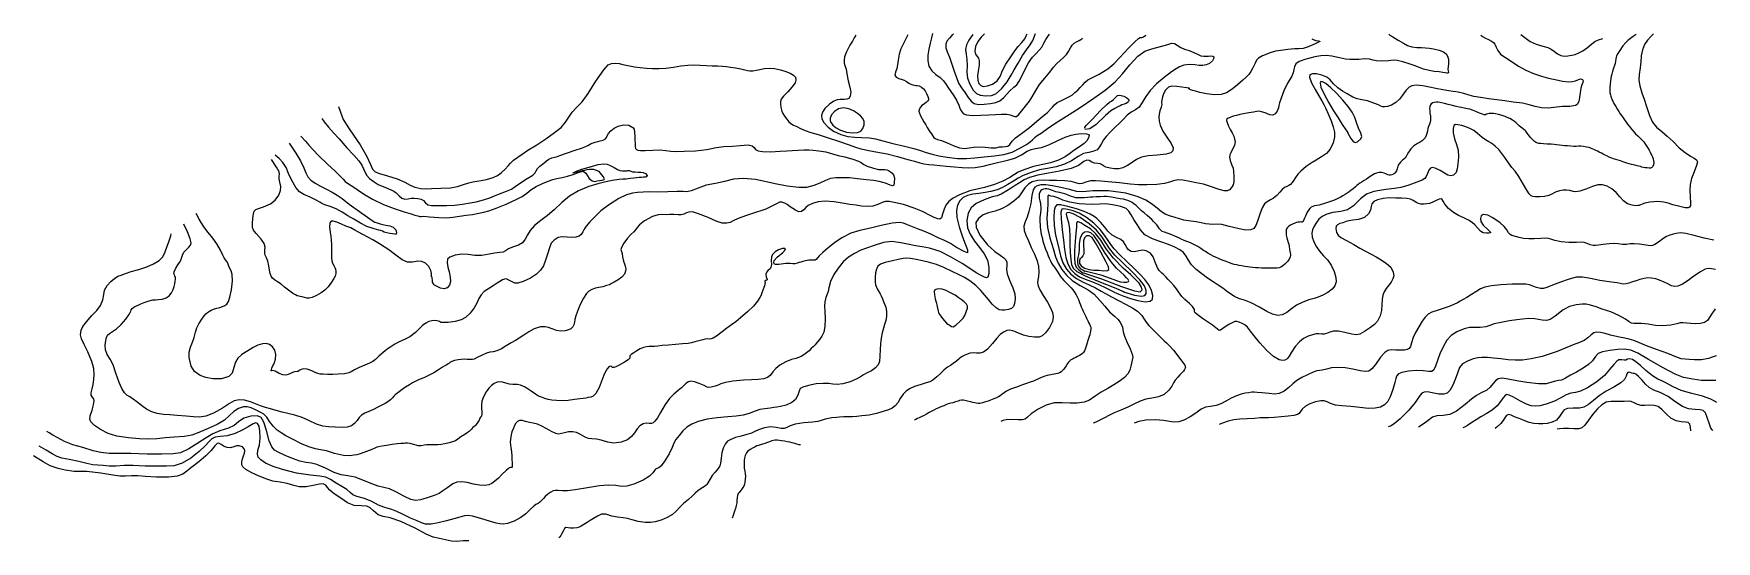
# Model space of a CAD drawing. Extents: x -717076 to -715000, y -984627 to -984000.
import ezdxf

# ---------------------------------------------------------------- set-up
doc = ezdxf.new("R2010")
doc.units = 0
doc.layers.add('contour_lines', color=1, linetype='CONTINUOUS')

msp = doc.modelspace()

# ---------------------------------------------------------------- linework, layer by layer
at = {"layer": 'contour_lines', "color": 1}
for p, q in [((-716065.854, -984008.85, 275), (-716068.873, -984013.942, 275)), ((-716063.56, -984004.964, 275), (-716065.854, -984008.85, 275)), ((-716061.475, -984001.363, 275), (-716063.56, -984004.964, 275)), ((-716002.036, -984010.007, 276), (-716006.077, -984018.325, 276)), ((-715997.429, -984000.91, 276), (-716002.036, -984010.007, 276)), ((-715968.437, -984004.628, 277), (-715969.991, -984011.586, 277)), ((-715967.131, -983999.62, 277), (-715968.437, -984004.628, 277)), ((-715949.143, -984008.849, 278), (-715950.615, -984012.795, 278)), ((-715946.215, -984005.086, 278), (-715949.143, -984008.849, 278)), ((-715943.032, -984002.105, 278), (-715946.215, -984005.086, 278)), ((-715940.937, -984000.189, 278), (-715943.032, -984002.105, 278)), ((-715922.087, -984007.529, 279), (-715925.198, -984013.535, 279)), ((-715917.149, -984000.721, 279), (-715922.087, -984007.529, 279)), ((-715910.992, -984009.482, 280), (-715913.912, -984015.596, 280)), ((-715906.829, -984004.027, 280), (-715910.992, -984009.482, 280)), ((-715902.987, -983999.938, 280), (-715906.829, -984004.027, 280)), ((-715856.818, -984010.713, 280), (-715853.212, -984006.032, 280)), ((-715853.212, -984006.032, 280), (-715851.214, -984002.2, 280)), ((-715851.214, -984002.2, 280), (-715850.329, -983999.819, 280)), ((-715846.395, -984013.571, 279), (-715843.023, -984007.969, 279)), ((-715843.023, -984007.969, 279), (-715841.01, -984002.836, 279)), ((-715841.01, -984002.836, 279), (-715840.002, -983999.63, 279)), ((-715829.533, -984011.448, 278), (-715827.209, -984006.783, 278)), ((-715827.209, -984006.783, 278), (-715824.75, -984002.981, 278)), ((-715824.75, -984002.981, 278), (-715822.536, -984000.308, 278)), ((-715792.026, -984011.358, 277), (-715789.189, -984009.719, 277)), ((-715789.189, -984009.719, 277), (-715786.136, -984008.211, 277)), ((-715786.136, -984008.211, 277), (-715784.024, -984006.988, 277)), ((-715784.024, -984006.988, 277), (-715782.693, -984005.944, 277)), ((-715782.693, -984005.944, 277), (-715781.873, -984005.132, 277)), ((-715725.072, -984017.551, 276), (-715717.252, -984009.825, 276)), ((-715717.252, -984009.825, 276), (-715712.782, -984005.667, 276)), ((-715712.782, -984005.667, 276), (-715710.488, -984004.548, 276)), ((-715710.488, -984004.548, 276), (-715708.739, -984004.398, 276)), ((-715708.739, -984004.398, 276), (-715706.71, -984003.579, 276)), ((-715706.71, -984003.579, 276), (-715703.857, -984001.444, 276)), ((-715498.896, -984006.134, 276), (-715497.042, -984007.02, 276)), ((-715497.042, -984007.02, 276), (-715493.763, -984008.237, 276)), ((-715490.482, -984009.996, 276), (-715494.837, -984012.084, 276)), ((-715493.763, -984008.237, 276), (-715490.485, -984008.535, 276)), ((-715490.485, -984008.535, 276), (-715489.038, -984008.772, 276)), ((-715489.038, -984009.18, 276), (-715490.482, -984009.996, 276)), ((-715489.038, -984008.772, 276), (-715489.038, -984009.18, 276)), ((-715403.959, -984000.208, 277), (-715402.4, -984001.343, 277)), ((-715402.4, -984001.343, 277), (-715398.8, -984003.644, 277)), ((-715398.8, -984003.644, 277), (-715392.327, -984007.501, 277)), ((-715392.327, -984007.501, 277), (-715385.734, -984011.399, 277)), ((-715290.121, -984001.479, 278), (-715288.028, -984003.016, 278)), ((-715288.028, -984003.016, 278), (-715284.608, -984005.149, 278)), ((-715284.608, -984005.149, 278), (-715280.84, -984007.066, 278)), ((-715280.84, -984007.066, 278), (-715277.234, -984008.884, 278)), ((-715277.234, -984008.884, 278), (-715274.603, -984010.586, 278)), ((-715274.603, -984010.586, 278), (-715272.797, -984012.839, 278)), ((-715240.885, -984000.71, 279), (-715236.02, -984004.567, 279)), ((-715236.02, -984004.567, 279), (-715229.131, -984009.235, 279)), ((-715229.131, -984009.235, 279), (-715221.963, -984012.564, 279)), ((-715153.371, -984012.289, 279), (-715149.303, -984009.334, 279)), ((-715149.303, -984009.334, 279), (-715144.977, -984007.333, 279)), ((-715144.977, -984007.333, 279), (-715139.664, -984005.746, 279)), ((-715108.804, -984008.265, 279), (-715111.192, -984010.67, 279)), ((-715106.925, -984006.672, 279), (-715108.804, -984008.265, 279)), ((-715105.546, -984005.644, 279), (-715106.925, -984006.672, 279)), ((-715103.786, -984004.422, 279), (-715105.546, -984005.644, 279)), ((-715102.33, -984003.368, 279), (-715103.786, -984004.422, 279)), ((-715100.996, -984002.4, 279), (-715102.33, -984003.368, 279)), ((-715099.655, -984001.327, 279), (-715100.996, -984002.4, 279)), ((-715098.683, -984000.385, 279), (-715099.655, -984001.327, 279)), ((-715084.628, -984007.886, 280), (-715088.02, -984013.064, 280)), ((-715080.125, -984002.804, 280), (-715084.628, -984007.886, 280)), ((-715077.253, -983999.767, 280), (-715080.125, -984002.804, 280)), ((-716075.553, -984028.279, 275), (-716076.163, -984032.447, 275)), ((-716073.14, -984021.959, 275), (-716075.553, -984028.279, 275)), ((-716068.873, -984013.942, 275), (-716073.14, -984021.959, 275)), ((-716008.331, -984025.17, 276), (-716009.438, -984032.281, 276)), ((-716006.077, -984018.325, 276), (-716008.331, -984025.17, 276)), ((-715972.56, -984026.095, 277), (-715972.905, -984033.409, 277)), ((-715971.464, -984018.948, 277), (-715972.56, -984026.095, 277)), ((-715969.991, -984011.586, 277), (-715971.464, -984018.948, 277)), ((-715950.615, -984012.795, 278), (-715950.424, -984017.062, 278)), ((-715950.424, -984017.062, 278), (-715948.707, -984022.083, 278)), ((-715948.707, -984022.083, 278), (-715945.839, -984028.766, 278)), ((-715945.839, -984028.766, 278), (-715942.989, -984037.134, 278)), ((-715925.198, -984013.535, 279), (-715926.18, -984019.205, 279)), ((-715926.18, -984019.205, 279), (-715925.575, -984025.047, 279)), ((-715925.575, -984025.047, 279), (-715924.609, -984031.531, 279)), ((-715913.912, -984015.596, 280), (-715914.744, -984021.245, 280)), ((-715914.744, -984021.245, 280), (-715913.84, -984025.174, 280)), ((-715913.84, -984025.174, 280), (-715911.948, -984027.851, 280)), ((-715911.948, -984027.851, 280), (-715910.08, -984030.085, 280)), ((-715910.08, -984030.085, 280), (-715909.199, -984033.115, 280)), ((-715876.474, -984037.25, 280), (-715870.381, -984028.433, 280)), ((-715870.381, -984028.433, 280), (-715865.324, -984020.823, 280)), ((-715865.324, -984020.823, 280), (-715861.135, -984015.472, 280)), ((-715861.243, -984036.108, 279), (-715855.913, -984026.811, 279)), ((-715861.135, -984015.472, 280), (-715856.818, -984010.713, 280)), ((-715855.913, -984026.811, 279), (-715850.94, -984019.554, 279)), ((-715850.94, -984019.554, 279), (-715846.395, -984013.571, 279)), ((-715848.426, -984035.874, 278), (-715843.756, -984028.845, 278)), ((-715843.756, -984028.845, 278), (-715839.242, -984023.981, 278)), ((-715839.242, -984023.981, 278), (-715835.178, -984020.245, 278)), ((-715835.178, -984020.245, 278), (-715832.015, -984016.203, 278)), ((-715832.015, -984016.203, 278), (-715829.533, -984011.448, 278)), ((-715809.477, -984032.738, 277), (-715805.19, -984029.133, 277)), ((-715805.19, -984029.133, 277), (-715801.535, -984025.356, 277)), ((-715801.535, -984025.356, 277), (-715799.008, -984021.5, 277)), ((-715799.008, -984021.5, 277), (-715796.816, -984017.274, 277)), ((-715796.816, -984017.274, 277), (-715794.618, -984013.861, 277)), ((-715794.618, -984013.861, 277), (-715792.026, -984011.358, 277)), ((-715743.278, -984037.055, 276), (-715735.744, -984029.061, 276)), ((-715735.744, -984029.061, 276), (-715725.072, -984017.551, 276)), ((-715723.469, -984038.019, 275), (-715713.435, -984027.38, 275)), ((-715713.435, -984027.38, 275), (-715704.952, -984021.42, 275)), ((-715704.952, -984021.42, 275), (-715696.274, -984018.287, 275)), ((-715696.274, -984018.287, 275), (-715685.64, -984015.685, 275)), ((-715685.64, -984015.685, 275), (-715676.714, -984013.012, 275)), ((-715676.714, -984013.012, 275), (-715671.568, -984011.581, 275)), ((-715671.568, -984011.581, 275), (-715668.383, -984011.842, 275)), ((-715668.383, -984011.842, 275), (-715664.859, -984013.861, 275)), ((-715664.859, -984013.861, 275), (-715660.526, -984016.717, 275)), ((-715660.526, -984016.717, 275), (-715655.788, -984018.815, 275)), ((-715655.788, -984018.815, 275), (-715650.092, -984020.644, 275)), ((-715650.092, -984020.644, 275), (-715644.337, -984022.893, 275)), ((-715644.337, -984022.893, 275), (-715639.294, -984025.396, 275)), ((-715639.294, -984025.396, 275), (-715635.767, -984026.85, 275)), ((-715635.767, -984026.85, 275), (-715632.113, -984027.545, 275)), ((-715632.113, -984027.545, 275), (-715628.926, -984027.597, 275)), ((-715628.926, -984027.597, 275), (-715626.183, -984027.372, 275)), ((-715626.183, -984027.372, 275), (-715623.35, -984027.238, 275)), ((-715623.35, -984027.238, 275), (-715620.986, -984027.405, 275)), ((-715619.568, -984029.938, 275), (-715621.277, -984033.184, 275)), ((-715620.986, -984027.405, 275), (-715619.73, -984028.114, 275)), ((-715619.73, -984028.114, 275), (-715619.568, -984029.938, 275)), ((-715564.827, -984029.833, 276), (-715567.011, -984032.508, 276)), ((-715559.85, -984026.877, 276), (-715564.827, -984029.833, 276)), ((-715550.387, -984023.148, 276), (-715559.85, -984026.877, 276)), ((-715543.658, -984021.407, 276), (-715550.387, -984023.148, 276)), ((-715537.113, -984020.461, 276), (-715543.658, -984021.407, 276)), ((-715528.302, -984019.339, 276), (-715537.113, -984020.461, 276)), ((-715520.332, -984018.56, 276), (-715528.302, -984019.339, 276)), ((-715514.683, -984018.354, 276), (-715520.332, -984018.56, 276)), ((-715509.484, -984017.975, 276), (-715514.683, -984018.354, 276)), ((-715503.165, -984016.064, 276), (-715509.484, -984017.975, 276)), ((-715501.409, -984029.759, 277), (-715507.287, -984031.699, 277)), ((-715494.837, -984012.084, 276), (-715503.165, -984016.064, 276)), ((-715495.224, -984028.122, 277), (-715501.409, -984029.759, 277)), ((-715487.626, -984027.073, 277), (-715495.224, -984028.122, 277)), ((-715480.957, -984026.715, 277), (-715487.626, -984027.073, 277)), ((-715474.095, -984027.491, 277), (-715480.957, -984026.715, 277)), ((-715464.65, -984029.596, 277), (-715474.095, -984027.491, 277)), ((-715457.362, -984031.066, 277), (-715464.65, -984029.596, 277)), ((-715451.766, -984031.584, 277), (-715457.362, -984031.066, 277)), ((-715440.639, -984031.383, 277), (-715447.037, -984031.581, 277)), ((-715433.844, -984030.841, 277), (-715440.639, -984031.383, 277)), ((-715427.559, -984031.113, 277), (-715433.844, -984030.841, 277)), ((-715423.128, -984032.207, 277), (-715427.559, -984031.113, 277)), ((-715385.734, -984011.399, 277), (-715380.519, -984014.459, 277)), ((-715380.519, -984014.459, 277), (-715375.47, -984016.111, 277)), ((-715375.47, -984016.111, 277), (-715369.228, -984016.709, 277)), ((-715369.228, -984016.709, 277), (-715363.521, -984016.781, 277)), ((-715363.521, -984016.781, 277), (-715358.43, -984017.091, 277)), ((-715358.43, -984017.091, 277), (-715353.721, -984017.642, 277)), ((-715353.721, -984017.642, 277), (-715348.479, -984018.404, 277)), ((-715348.479, -984018.404, 277), (-715341.744, -984019.915, 277)), ((-715341.744, -984019.915, 277), (-715336.246, -984022.145, 277)), ((-715336.246, -984022.145, 277), (-715333.108, -984024.541, 277)), ((-715333.108, -984024.541, 277), (-715331.266, -984027.408, 277)), ((-715331.266, -984027.408, 277), (-715330.253, -984031.198, 277)), ((-715330.253, -984031.198, 277), (-715330.08, -984036.737, 277)), ((-715272.797, -984012.839, 278), (-715271.133, -984016.375, 278)), ((-715271.133, -984016.375, 278), (-715269.117, -984020.596, 278)), ((-715269.117, -984020.596, 278), (-715265.753, -984024.945, 278)), ((-715265.753, -984024.945, 278), (-715263.024, -984027.176, 278)), ((-715263.024, -984027.176, 278), (-715259.835, -984029.069, 278)), ((-715259.835, -984029.069, 278), (-715254.018, -984032.946, 278)), ((-715221.963, -984012.564, 279), (-715213.762, -984014.993, 279)), ((-715213.762, -984014.993, 279), (-715207.596, -984016.84, 279)), ((-715207.596, -984016.84, 279), (-715203.277, -984018.97, 279)), ((-715203.277, -984018.97, 279), (-715199.459, -984021.77, 279)), ((-715199.459, -984021.77, 279), (-715195.625, -984024.551, 279)), ((-715195.625, -984024.551, 279), (-715191.418, -984026.535, 279)), ((-715191.418, -984026.535, 279), (-715187.319, -984027.337, 279)), ((-715187.319, -984027.337, 279), (-715182.651, -984027.134, 279)), ((-715182.651, -984027.134, 279), (-715177.92, -984026.331, 279)), ((-715177.92, -984026.331, 279), (-715173.828, -984025.241, 279)), ((-715173.828, -984025.241, 279), (-715169.365, -984023.52, 279)), ((-715169.365, -984023.52, 279), (-715164.498, -984021.012, 279)), ((-715164.498, -984021.012, 279), (-715158.747, -984016.871, 279)), ((-715158.747, -984016.871, 279), (-715153.371, -984012.289, 279)), ((-715123.6, -984030.722, 279), (-715124.056, -984033.917, 279)), ((-715122.747, -984027.203, 279), (-715123.6, -984030.722, 279)), ((-715121.277, -984024.107, 279), (-715122.747, -984027.203, 279)), ((-715120.064, -984022.185, 279), (-715121.277, -984024.107, 279)), ((-715118.824, -984020.391, 279), (-715120.064, -984022.185, 279)), ((-715117.966, -984019.037, 279), (-715118.824, -984020.391, 279)), ((-715116.781, -984017.168, 279), (-715117.966, -984019.037, 279)), ((-715114.865, -984014.782, 279), (-715116.781, -984017.168, 279)), ((-715111.192, -984010.67, 279), (-715114.865, -984014.782, 279)), ((-715092.189, -984027.221, 280), (-715092.849, -984034.32, 280)), ((-715090.578, -984019.653, 280), (-715092.189, -984027.221, 280)), ((-715088.02, -984013.064, 280), (-715090.578, -984019.653, 280)), ((-716382.37, -984058.293, 274), (-716372.727, -984044.472, 274)), ((-716372.727, -984044.472, 274), (-716367.129, -984038.174, 274)), ((-716367.129, -984038.174, 274), (-716363.156, -984036.49, 274)), ((-716363.156, -984036.49, 274), (-716357.819, -984036.269, 274)), ((-716357.819, -984036.269, 274), (-716353.746, -984036.594, 274)), ((-716353.746, -984036.594, 274), (-716349.178, -984037.547, 274)), ((-716349.178, -984037.547, 274), (-716343.103, -984038.954, 274)), ((-716343.103, -984038.954, 274), (-716334.852, -984040.514, 274)), ((-716334.852, -984040.514, 274), (-716327.788, -984041.509, 274)), ((-716327.788, -984041.509, 274), (-716320.176, -984042.225, 274)), ((-716320.176, -984042.225, 274), (-716312.626, -984042.859, 274)), ((-716312.626, -984042.859, 274), (-716304.974, -984042.769, 274)), ((-716304.974, -984042.769, 274), (-716296.273, -984042.081, 274)), ((-716296.273, -984042.081, 274), (-716286.784, -984041.07, 274)), ((-716286.784, -984041.07, 274), (-716277.526, -984039.6, 274)), ((-716277.526, -984039.6, 274), (-716268.992, -984038.371, 274)), ((-716268.992, -984038.371, 274), (-716261.604, -984038.094, 274)), ((-716261.604, -984038.094, 274), (-716253.627, -984038.571, 274)), ((-716253.627, -984038.571, 274), (-716246.021, -984039.01, 274)), ((-716246.021, -984039.01, 274), (-716238.763, -984039.248, 274)), ((-716238.763, -984039.248, 274), (-716232.062, -984039.339, 274)), ((-716232.062, -984039.339, 274), (-716226.28, -984039.604, 274)), ((-716226.28, -984039.604, 274), (-716221.201, -984040.211, 274)), ((-716221.201, -984040.211, 274), (-716216.373, -984040.987, 274)), ((-716216.373, -984040.987, 274), (-716210.08, -984042.054, 274)), ((-716210.08, -984042.054, 274), (-716203.507, -984043.157, 274)), ((-716203.507, -984043.157, 274), (-716198.696, -984044.197, 274)), ((-716198.696, -984044.197, 274), (-716195.381, -984045.056, 274)), ((-716195.381, -984045.056, 274), (-716192.415, -984045.625, 274)), ((-716192.415, -984045.625, 274), (-716188.79, -984045.603, 274)), ((-716188.79, -984045.603, 274), (-716184.295, -984044.754, 274)), ((-716184.295, -984044.754, 274), (-716179.979, -984043.738, 274)), ((-716179.979, -984043.738, 274), (-716174.758, -984042.795, 274)), ((-716174.758, -984042.795, 274), (-716168.703, -984042.285, 274)), ((-716168.703, -984042.285, 274), (-716162.132, -984042.764, 274)), ((-716162.132, -984042.764, 274), (-716154.474, -984044.461, 274)), ((-716154.474, -984044.461, 274), (-716147.843, -984046.458, 274)), ((-716147.843, -984046.458, 274), (-716142.772, -984048.447, 274)), ((-716142.772, -984048.447, 274), (-716138.41, -984050.949, 274)), ((-716138.41, -984050.949, 274), (-716136.203, -984053.545, 274)), ((-716076.163, -984032.447, 275), (-716075.825, -984036.291, 275)), ((-716075.825, -984036.291, 275), (-716075.131, -984038.926, 275)), ((-716075.131, -984038.926, 275), (-716074.345, -984040.837, 275)), ((-716074.345, -984040.837, 275), (-716073.668, -984043.467, 275)), ((-716073.668, -984043.467, 275), (-716072.756, -984049.229, 275)), ((-716072.756, -984049.229, 275), (-716070.916, -984058.065, 275)), ((-716012.841, -984047.107, 276), (-716013.295, -984051.081, 276)), ((-716013.295, -984051.081, 276), (-716011.858, -984053.5, 276)), ((-716011.201, -984042.492, 276), (-716012.841, -984047.107, 276)), ((-716010.094, -984038.006, 276), (-716011.201, -984042.492, 276)), ((-716009.438, -984032.281, 276), (-716010.094, -984038.006, 276)), ((-715972.905, -984033.409, 277), (-715971.446, -984039.735, 277)), ((-715971.446, -984039.735, 277), (-715967.69, -984045.629, 277)), ((-715967.69, -984045.629, 277), (-715962.782, -984050.125, 277)), ((-715962.782, -984050.125, 277), (-715957.659, -984053.731, 277)), ((-715942.989, -984037.134, 278), (-715940.344, -984045.834, 278)), ((-715940.344, -984045.834, 278), (-715937.552, -984053.82, 278)), ((-715924.388, -984038.852, 279), (-715924.8, -984047.374, 279)), ((-715924.8, -984047.374, 279), (-715923.855, -984054.712, 279)), ((-715924.609, -984031.531, 279), (-715924.388, -984038.852, 279)), ((-715910.55, -984045.955, 280), (-715911.28, -984051.948, 280)), ((-715911.28, -984051.948, 280), (-715911.029, -984057.029, 280)), ((-715909.481, -984038.58, 280), (-715910.55, -984045.955, 280)), ((-715909.199, -984033.115, 280), (-715909.481, -984038.58, 280)), ((-715883.514, -984052.754, 280), (-715880.562, -984045.088, 280)), ((-715880.562, -984045.088, 280), (-715876.474, -984037.25, 280)), ((-715874.677, -984059.014, 279), (-715869.851, -984051.128, 279)), ((-715869.851, -984051.128, 279), (-715866.056, -984044.236, 279)), ((-715866.056, -984044.236, 279), (-715861.243, -984036.108, 279)), ((-715859.924, -984058.394, 278), (-715856.433, -984051.256, 278)), ((-715856.433, -984051.256, 278), (-715852.46, -984043.478, 278)), ((-715852.46, -984043.478, 278), (-715848.426, -984035.874, 278)), ((-715828.47, -984054.669, 277), (-715822.237, -984047.108, 277)), ((-715822.237, -984047.108, 277), (-715817.534, -984041.121, 277)), ((-715817.534, -984041.121, 277), (-715813.716, -984036.626, 277)), ((-715813.716, -984036.626, 277), (-715809.477, -984032.738, 277)), ((-715770.203, -984054.016, 276), (-715761.115, -984049.875, 276)), ((-715761.115, -984049.875, 276), (-715750.723, -984043.274, 276)), ((-715750.723, -984043.274, 276), (-715743.278, -984037.055, 276)), ((-715741.481, -984059.059, 275), (-715732.641, -984049.4, 275)), ((-715732.641, -984049.4, 275), (-715723.469, -984038.019, 275)), ((-715672.168, -984046.996, 275), (-715681.087, -984053.607, 275)), ((-715666.354, -984043.159, 275), (-715672.168, -984046.996, 275)), ((-715661.942, -984040.571, 275), (-715666.354, -984043.159, 275)), ((-715656.661, -984038.668, 275), (-715661.942, -984040.571, 275)), ((-715649.866, -984037.914, 275), (-715656.661, -984038.668, 275)), ((-715643.182, -984038.352, 275), (-715649.866, -984037.914, 275)), ((-715637.752, -984038.876, 275), (-715643.182, -984038.352, 275)), ((-715633.296, -984038.895, 275), (-715637.752, -984038.876, 275)), ((-715629.411, -984038.283, 275), (-715633.296, -984038.895, 275)), ((-715625.252, -984036.489, 275), (-715629.411, -984038.283, 275)), ((-715621.277, -984033.184, 275), (-715625.252, -984036.489, 275)), ((-715576.561, -984050.119, 276), (-715579.663, -984053.323, 276)), ((-715574.167, -984046.453, 276), (-715576.561, -984050.119, 276)), ((-715571.817, -984041.954, 276), (-715574.167, -984046.453, 276)), ((-715568.919, -984036.291, 276), (-715571.817, -984041.954, 276)), ((-715567.011, -984032.508, 276), (-715568.919, -984036.291, 276)), ((-715521.667, -984048.038, 277), (-715523.791, -984052.777, 277)), ((-715521.066, -984044.115, 277), (-715521.667, -984048.038, 277)), ((-715520.374, -984040.446, 277), (-715521.066, -984044.115, 277)), ((-715518.345, -984036.891, 277), (-715520.374, -984040.446, 277)), ((-715514.324, -984034.229, 277), (-715518.345, -984036.891, 277)), ((-715507.287, -984031.699, 277), (-715514.324, -984034.229, 277)), ((-715501.36, -984050.335, 278), (-715501.873, -984053.449, 278)), ((-715498.083, -984049.126, 278), (-715501.36, -984050.335, 278)), ((-715493.169, -984049.275, 278), (-715498.083, -984049.126, 278)), ((-715486.292, -984050.765, 278), (-715493.169, -984049.275, 278)), ((-715480.39, -984053.425, 278), (-715486.292, -984050.765, 278)), ((-715447.037, -984031.581, 277), (-715451.766, -984031.584, 277)), ((-715418.948, -984033.076, 277), (-715423.128, -984032.207, 277)), ((-715411.953, -984033.452, 277), (-715418.948, -984033.076, 277)), ((-715404.325, -984033.169, 277), (-715411.953, -984033.452, 277)), ((-715398.221, -984032.449, 277), (-715404.325, -984033.169, 277)), ((-715393.295, -984032.629, 277), (-715398.221, -984032.449, 277)), ((-715386.416, -984034.367, 277), (-715393.295, -984032.629, 277)), ((-715378.68, -984037.04, 277), (-715386.416, -984034.367, 277)), ((-715372.342, -984039.183, 277), (-715378.68, -984037.04, 277)), ((-715367.27, -984041.07, 277), (-715372.342, -984039.183, 277)), ((-715360.836, -984043.359, 277), (-715367.27, -984041.07, 277)), ((-715353.828, -984045.23, 277), (-715360.836, -984043.359, 277)), ((-715347.685, -984046.219, 277), (-715353.828, -984045.23, 277)), ((-715341.703, -984046.953, 277), (-715347.685, -984046.219, 277)), ((-715337.015, -984047.651, 277), (-715341.703, -984046.953, 277)), ((-715334.116, -984048.025, 277), (-715337.015, -984047.651, 277)), ((-715331.86, -984048.32, 277), (-715334.116, -984048.025, 277)), ((-715330.549, -984048.272, 277), (-715331.86, -984048.32, 277)), ((-715330.08, -984036.737, 277), (-715330.789, -984043.774, 277)), ((-715330.789, -984043.774, 277), (-715330.236, -984047.227, 277)), ((-715330.236, -984047.227, 277), (-715330.549, -984048.272, 277)), ((-715254.018, -984032.946, 278), (-715243.732, -984039.958, 278)), ((-715243.732, -984039.958, 278), (-715234.683, -984044.935, 278)), ((-715234.683, -984044.935, 278), (-715225.057, -984048.896, 278)), ((-715225.057, -984048.896, 278), (-715215.515, -984052.284, 278)), ((-715128.557, -984049.527, 279), (-715129.181, -984052.324, 279)), ((-715127.635, -984046.347, 279), (-715128.557, -984049.527, 279)), ((-715126.29, -984042.305, 279), (-715127.635, -984046.347, 279)), ((-715125.079, -984038.806, 279), (-715126.29, -984042.305, 279)), ((-715124.489, -984036.644, 279), (-715125.079, -984038.806, 279)), ((-715124.056, -984033.917, 279), (-715124.489, -984036.644, 279)), ((-715094.638, -984049.951, 280), (-715094.997, -984057.121, 280)), ((-715093.455, -984041.805, 280), (-715094.638, -984049.951, 280)), ((-715092.849, -984034.32, 280), (-715093.455, -984041.805, 280)), ((-716391.801, -984073.531, 274), (-716382.37, -984058.293, 274)), ((-716145.669, -984071.466, 274), (-716150.91, -984076.831, 274)), ((-716140.505, -984065.659, 274), (-716145.669, -984071.466, 274)), ((-716136.658, -984060.404, 274), (-716140.505, -984065.659, 274)), ((-716135.509, -984057.075, 274), (-716136.658, -984060.404, 274)), ((-716136.203, -984053.545, 274), (-716135.509, -984057.075, 274)), ((-716070.916, -984058.065, 275), (-716068.859, -984065.933, 275)), ((-716068.859, -984065.933, 275), (-716067.899, -984072.096, 275)), ((-716067.899, -984072.096, 275), (-716068.805, -984077.028, 275)), ((-716011.858, -984053.5, 276), (-716008.412, -984055.103, 276)), ((-716008.412, -984055.103, 276), (-716004.585, -984056.182, 276)), ((-716004.585, -984056.182, 276), (-716001.877, -984057.233, 276)), ((-716001.877, -984057.233, 276), (-715999.283, -984058.853, 276)), ((-715999.283, -984058.853, 276), (-715996.313, -984060.873, 276)), ((-715996.313, -984060.873, 276), (-715993.755, -984062.208, 276)), ((-715993.755, -984062.208, 276), (-715991.199, -984063.039, 276)), ((-715991.199, -984063.039, 276), (-715989.16, -984063.422, 276)), ((-715989.16, -984063.422, 276), (-715987.427, -984063.486, 276)), ((-715987.427, -984063.486, 276), (-715985.856, -984063.528, 276)), ((-715985.856, -984063.528, 276), (-715983.628, -984064.104, 276)), ((-715983.628, -984064.104, 276), (-715980.732, -984065.573, 276)), ((-715980.732, -984065.573, 276), (-715978.205, -984067.599, 276)), ((-715978.205, -984067.599, 276), (-715976.126, -984070.269, 276)), ((-715976.126, -984070.269, 276), (-715974.349, -984073.485, 276)), ((-715957.659, -984053.731, 277), (-715953.644, -984057.34, 277)), ((-715953.644, -984057.34, 277), (-715950.904, -984061.215, 277)), ((-715950.904, -984061.215, 277), (-715948.031, -984065.939, 277)), ((-715948.031, -984065.939, 277), (-715944.286, -984071.298, 277)), ((-715944.286, -984071.298, 277), (-715940.74, -984076.251, 277)), ((-715937.552, -984053.82, 278), (-715934.803, -984060.714, 278)), ((-715934.803, -984060.714, 278), (-715931.353, -984066.656, 278)), ((-715931.353, -984066.656, 278), (-715926.883, -984072.658, 278)), ((-715926.883, -984072.658, 278), (-715922.92, -984078.378, 278)), ((-715923.855, -984054.712, 279), (-715921.058, -984061.972, 279)), ((-715921.058, -984061.972, 279), (-715916.786, -984069.532, 279)), ((-715916.786, -984069.532, 279), (-715912.766, -984073.711, 279)), ((-715911.029, -984057.029, 280), (-715909.699, -984061.133, 280)), ((-715909.699, -984061.133, 280), (-715907.516, -984063.683, 280)), ((-715907.516, -984063.683, 280), (-715904.281, -984064.726, 280)), ((-715904.281, -984064.726, 280), (-715899.263, -984064.233, 280)), ((-715899.263, -984064.233, 280), (-715892.997, -984062.05, 280)), ((-715892.997, -984062.05, 280), (-715887.118, -984057.958, 280)), ((-715888.714, -984073.811, 279), (-715882.033, -984067.886, 279)), ((-715887.118, -984057.958, 280), (-715883.514, -984052.754, 280)), ((-715882.033, -984067.886, 279), (-715874.677, -984059.014, 279)), ((-715878.828, -984078.346, 278), (-715871.961, -984070.701, 278)), ((-715871.961, -984070.701, 278), (-715866.635, -984065.918, 278)), ((-715866.635, -984065.918, 278), (-715863.052, -984062.838, 278)), ((-715863.052, -984062.838, 278), (-715859.924, -984058.394, 278)), ((-715843.85, -984077.544, 277), (-715839.654, -984069.941, 277)), ((-715839.654, -984069.941, 277), (-715834.893, -984062.637, 277)), ((-715834.893, -984062.637, 277), (-715828.47, -984054.669, 277)), ((-715794.368, -984075.111, 276), (-715791.127, -984072.412, 276)), ((-715791.127, -984072.412, 276), (-715787.602, -984069.293, 276)), ((-715787.602, -984069.293, 276), (-715784.564, -984066.155, 276)), ((-715784.564, -984066.155, 276), (-715781.456, -984062.705, 276)), ((-715781.456, -984062.705, 276), (-715778.523, -984059.443, 276)), ((-715778.523, -984059.443, 276), (-715775.117, -984056.489, 276)), ((-715775.117, -984056.489, 276), (-715770.203, -984054.016, 276)), ((-715767.882, -984079.242, 275), (-715753.73, -984069.303, 275)), ((-715753.73, -984069.303, 275), (-715741.481, -984059.059, 275)), ((-715698.349, -984069.694, 275), (-715703.73, -984077.438, 275)), ((-715690.694, -984061.833, 275), (-715698.349, -984069.694, 275)), ((-715681.087, -984053.607, 275), (-715690.694, -984061.833, 275)), ((-715679.396, -984069.403, 276), (-715681.959, -984073.901, 276)), ((-715675.619, -984065.866, 276), (-715679.396, -984069.403, 276)), ((-715671.587, -984064.702, 276), (-715675.619, -984065.866, 276)), ((-715665.559, -984065.002, 276), (-715671.587, -984064.702, 276)), ((-715659.055, -984065.631, 276), (-715665.559, -984065.002, 276)), ((-715652.966, -984066.423, 276), (-715659.055, -984065.631, 276)), ((-715650.243, -984066.895, 276), (-715652.966, -984066.423, 276)), ((-715650.776, -984067.547, 276), (-715650.257, -984067.289, 276)), ((-715650.1, -984068.163, 276), (-715650.776, -984067.547, 276)), ((-715650.257, -984067.289, 276), (-715649.558, -984067.214, 276)), ((-715649.558, -984067.214, 276), (-715650.243, -984066.895, 276)), ((-715647.984, -984069.098, 276), (-715650.1, -984068.163, 276)), ((-715645.591, -984069.918, 276), (-715647.984, -984069.098, 276)), ((-715642.477, -984070.85, 276), (-715645.591, -984069.918, 276)), ((-715636.908, -984072.407, 276), (-715642.477, -984070.85, 276)), ((-715628.781, -984074.133, 276), (-715636.908, -984072.407, 276)), ((-715604.301, -984072.795, 276), (-715610.752, -984074.878, 276)), ((-715597.019, -984068.265, 276), (-715604.301, -984072.795, 276)), ((-715590.444, -984062.757, 276), (-715597.019, -984068.265, 276)), ((-715584.102, -984057.184, 276), (-715590.444, -984062.757, 276)), ((-715579.663, -984053.323, 276), (-715584.102, -984057.184, 276)), ((-715533.351, -984070.264, 277), (-715536.787, -984079.423, 277)), ((-715528.7, -984060.973, 277), (-715533.351, -984070.264, 277)), ((-715523.791, -984052.777, 277), (-715528.7, -984060.973, 277)), ((-715501.873, -984053.449, 278), (-715499.377, -984060.364, 278)), ((-715499.377, -984060.364, 278), (-715494.793, -984068.807, 278)), ((-715494.793, -984068.807, 278), (-715490.07, -984076.631, 278)), ((-715487.698, -984058.906, 279), (-715488.702, -984060.824, 279)), ((-715488.702, -984060.824, 279), (-715487.651, -984065.659, 279)), ((-715485.498, -984058.982, 279), (-715487.698, -984058.906, 279)), ((-715487.651, -984065.659, 279), (-715483.556, -984074.427, 279)), ((-715481.578, -984061.259, 279), (-715485.498, -984058.982, 279)), ((-715475.34, -984066.388, 279), (-715481.578, -984061.259, 279)), ((-715476.118, -984056.865, 278), (-715480.39, -984053.425, 278)), ((-715471.963, -984061.505, 278), (-715476.118, -984056.865, 278)), ((-715468.178, -984073.074, 279), (-715475.34, -984066.388, 279)), ((-715466.53, -984066.568, 278), (-715471.963, -984061.505, 278)), ((-715460.996, -984070.626, 278), (-715466.53, -984066.568, 278)), ((-715455.373, -984073.942, 278), (-715460.996, -984070.626, 278)), ((-715382.347, -984069.543, 278), (-715386.711, -984075.583, 278)), ((-715378.719, -984065.72, 278), (-715382.347, -984069.543, 278)), ((-715375.202, -984063.927, 278), (-715378.719, -984065.72, 278)), ((-715370.047, -984063.41, 278), (-715375.202, -984063.927, 278)), ((-715361.749, -984064.089, 278), (-715370.047, -984063.41, 278)), ((-715353.412, -984065.624, 278), (-715361.749, -984064.089, 278)), ((-715345.882, -984067.257, 278), (-715353.412, -984065.624, 278)), ((-715337.176, -984069.03, 278), (-715345.882, -984067.257, 278)), ((-715327.243, -984070.579, 278), (-715337.176, -984069.03, 278)), ((-715318.037, -984071.896, 278), (-715327.243, -984070.579, 278)), ((-715311.211, -984073.639, 278), (-715318.037, -984071.896, 278)), ((-715215.515, -984052.284, 278), (-715206.751, -984054.471, 278)), ((-715206.751, -984054.471, 278), (-715198.452, -984056.219, 278)), ((-715198.452, -984056.219, 278), (-715189.254, -984058.295, 278)), ((-715189.254, -984058.295, 278), (-715181.734, -984059.184, 278)), ((-715181.734, -984059.184, 278), (-715177.077, -984058.857, 278)), ((-715177.077, -984058.857, 278), (-715173.46, -984057.784, 278)), ((-715173.46, -984057.784, 278), (-715170.614, -984056.612, 278)), ((-715170.614, -984056.612, 278), (-715168.601, -984055.708, 278)), ((-715168.601, -984055.708, 278), (-715166.68, -984055.399, 278)), ((-715167.811, -984072.748, 278), (-715168.442, -984078.354, 278)), ((-715166.874, -984067.146, 278), (-715167.811, -984072.748, 278)), ((-715165.6, -984063.009, 278), (-715166.874, -984067.146, 278)), ((-715166.68, -984055.399, 278), (-715164.651, -984056.089, 278)), ((-715164.407, -984060.111, 278), (-715165.6, -984063.009, 278)), ((-715164.651, -984056.089, 278), (-715163.919, -984057.814, 278)), ((-715163.919, -984057.814, 278), (-715164.407, -984060.111, 278)), ((-715130.784, -984066.273, 279), (-715130.964, -984069.996, 279)), ((-715130.964, -984069.996, 279), (-715130.816, -984072.467, 279)), ((-715130.816, -984072.467, 279), (-715130.336, -984075.074, 279)), ((-715130.412, -984061.817, 279), (-715130.784, -984066.273, 279)), ((-715130.024, -984057.854, 279), (-715130.412, -984061.817, 279)), ((-715129.686, -984055.231, 279), (-715130.024, -984057.854, 279)), ((-715129.181, -984052.324, 279), (-715129.686, -984055.231, 279)), ((-715094.997, -984057.121, 280), (-715093.861, -984064.08, 280)), ((-715093.861, -984064.08, 280), (-715091.289, -984072.654, 280)), ((-715091.289, -984072.654, 280), (-715088.639, -984080.592, 280)), ((-716700.156, -984089.608, 274), (-716697.861, -984096.686, 274)), ((-716411.673, -984096.489, 274), (-716406.131, -984090.653, 274)), ((-716406.131, -984090.653, 274), (-716399.223, -984083.695, 274)), ((-716399.223, -984083.695, 274), (-716391.801, -984073.531, 274)), ((-716153.796, -984080.51, 274), (-716154.781, -984083.288, 274)), ((-716154.781, -984083.288, 274), (-716154.764, -984086.53, 274)), ((-716154.764, -984086.53, 274), (-716154.156, -984090.589, 274)), ((-716154.156, -984090.589, 274), (-716153.112, -984095.24, 274)), ((-716150.91, -984076.831, 274), (-716153.796, -984080.51, 274)), ((-716099.728, -984092.033, 275), (-716102.861, -984096.456, 275)), ((-716094.223, -984086.885, 275), (-716099.728, -984092.033, 275)), ((-716088.632, -984083.179, 275), (-716094.223, -984086.885, 275)), ((-716084.701, -984081.595, 275), (-716088.632, -984083.179, 275)), ((-716082.919, -984092.672, 276), (-716087.818, -984095.828, 276)), ((-716081.006, -984081.181, 275), (-716084.701, -984081.595, 275)), ((-716076.927, -984091.451, 276), (-716082.919, -984092.672, 276)), ((-716076.123, -984081.148, 275), (-716081.006, -984081.181, 275)), ((-716070.107, -984092.384, 276), (-716076.927, -984091.451, 276)), ((-716072.786, -984080.765, 275), (-716076.123, -984081.148, 275)), ((-716070.466, -984079.597, 275), (-716072.786, -984080.765, 275)), ((-716068.805, -984077.028, 275), (-716070.466, -984079.597, 275)), ((-716064.349, -984094.938, 276), (-716070.107, -984092.384, 276)), ((-715983.41, -984093.204, 276), (-715983.784, -984095.363, 276)), ((-715981.998, -984090.567, 276), (-715983.41, -984093.204, 276)), ((-715980.082, -984088.468, 276), (-715981.998, -984090.567, 276)), ((-715978.152, -984087.131, 276), (-715980.082, -984088.468, 276)), ((-715976.443, -984086.075, 276), (-715978.152, -984087.131, 276)), ((-715974.696, -984084.772, 276), (-715976.443, -984086.075, 276)), ((-715973.259, -984083.199, 276), (-715974.696, -984084.772, 276)), ((-715974.349, -984073.485, 276), (-715972.707, -984077.085, 276)), ((-715972.12, -984081.415, 276), (-715973.259, -984083.199, 276)), ((-715972.707, -984077.085, 276), (-715971.904, -984079.698, 276)), ((-715971.904, -984079.698, 276), (-715972.12, -984081.415, 276)), ((-715940.74, -984076.251, 277), (-715937.373, -984081.892, 277)), ((-715937.373, -984081.892, 277), (-715934.688, -984087.947, 277)), ((-715934.688, -984087.947, 277), (-715932.725, -984092.731, 277)), ((-715932.725, -984092.731, 277), (-715930.976, -984096.299, 277)), ((-715922.92, -984078.378, 278), (-715919.338, -984083.095, 278)), ((-715919.338, -984083.095, 278), (-715915.411, -984085.902, 278)), ((-715915.411, -984085.902, 278), (-715910.163, -984086.98, 278)), ((-715912.766, -984073.711, 279), (-715908.115, -984075.514, 279)), ((-715910.163, -984086.98, 278), (-715903.171, -984086.751, 278)), ((-715908.115, -984075.514, 279), (-715901.219, -984076.31, 279)), ((-715903.171, -984086.751, 278), (-715895.569, -984085.974, 278)), ((-715901.219, -984076.31, 279), (-715894.259, -984076.027, 279)), ((-715895.569, -984085.974, 278), (-715888.875, -984084.863, 278)), ((-715894.259, -984076.027, 279), (-715888.714, -984073.811, 279)), ((-715888.875, -984084.863, 278), (-715883.79, -984082.761, 278)), ((-715883.79, -984082.761, 278), (-715878.828, -984078.346, 278)), ((-715857.138, -984095.464, 277), (-715854.021, -984091.34, 277)), ((-715854.021, -984091.34, 277), (-715850.692, -984087.172, 277)), ((-715850.692, -984087.172, 277), (-715847.218, -984082.841, 277)), ((-715847.218, -984082.841, 277), (-715843.85, -984077.544, 277)), ((-715825.241, -984096.855, 276), (-715821.249, -984093.082, 276)), ((-715821.249, -984093.082, 276), (-715818.783, -984090.269, 276)), ((-715818.783, -984090.269, 276), (-715816.472, -984087.411, 276)), ((-715816.472, -984087.411, 276), (-715813.21, -984084.827, 276)), ((-715813.21, -984084.827, 276), (-715807.871, -984082.171, 276)), ((-715807.871, -984082.171, 276), (-715802.688, -984079.943, 276)), ((-715802.688, -984079.943, 276), (-715797.81, -984077.439, 276)), ((-715798.336, -984099.696, 275), (-715784.617, -984090.822, 275)), ((-715797.81, -984077.439, 276), (-715794.368, -984075.111, 276)), ((-715784.617, -984090.822, 275), (-715767.882, -984079.242, 275)), ((-715759.087, -984094.173, 274), (-715751.79, -984087.111, 274)), ((-715751.79, -984087.111, 274), (-715748.348, -984084.431, 274)), ((-715748.348, -984084.431, 274), (-715746.153, -984083.032, 274)), ((-715742.1, -984092.193, 274), (-715746.805, -984094.882, 274)), ((-715746.153, -984083.032, 274), (-715743.743, -984080.855, 274)), ((-715743.743, -984080.855, 274), (-715740.883, -984077.938, 274)), ((-715738.254, -984090.185, 274), (-715742.1, -984092.193, 274)), ((-715740.883, -984077.938, 274), (-715738.61, -984076.157, 274)), ((-715738.61, -984076.157, 274), (-715736.654, -984075.574, 274)), ((-715735.506, -984088.676, 274), (-715738.254, -984090.185, 274)), ((-715736.654, -984075.574, 274), (-715734.113, -984075.904, 274)), ((-715733.135, -984087.517, 274), (-715735.506, -984088.676, 274)), ((-715734.113, -984075.904, 274), (-715730.9, -984076.989, 274)), ((-715730.383, -984086.552, 274), (-715733.135, -984087.517, 274)), ((-715730.9, -984076.989, 274), (-715727.252, -984078.954, 274)), ((-715728.137, -984085.76, 274), (-715730.383, -984086.552, 274)), ((-715726.17, -984084.648, 274), (-715728.137, -984085.76, 274)), ((-715727.252, -984078.954, 274), (-715725.238, -984080.769, 274)), ((-715724.951, -984083.395, 274), (-715726.17, -984084.648, 274)), ((-715725.238, -984080.769, 274), (-715724.632, -984082.174, 274)), ((-715724.632, -984082.174, 274), (-715724.951, -984083.395, 274)), ((-715711.789, -984090.36, 275), (-715716.246, -984093.941, 275)), ((-715708.072, -984084.843, 275), (-715711.789, -984090.36, 275)), ((-715703.73, -984077.438, 275), (-715708.072, -984084.843, 275)), ((-715684.675, -984090.459, 276), (-715686.214, -984095.087, 276)), ((-715684.099, -984087.133, 276), (-715684.675, -984090.459, 276)), ((-715684.068, -984081.605, 276), (-715684.187, -984084.536, 276)), ((-715684.187, -984084.536, 276), (-715684.099, -984087.133, 276)), ((-715683.269, -984077.808, 276), (-715684.068, -984081.605, 276)), ((-715681.959, -984073.901, 276), (-715683.269, -984077.808, 276)), ((-715618.987, -984075.135, 276), (-715628.781, -984074.133, 276)), ((-715610.752, -984074.878, 276), (-715618.987, -984075.135, 276)), ((-715540.123, -984091.464, 277), (-715541.584, -984095.185, 277)), ((-715539.339, -984088.449, 277), (-715540.123, -984091.464, 277)), ((-715538.575, -984085.286, 277), (-715539.339, -984088.449, 277)), ((-715536.787, -984079.423, 277), (-715538.575, -984085.286, 277)), ((-715490.07, -984076.631, 278), (-715486.525, -984082.575, 278)), ((-715486.525, -984082.575, 278), (-715484.011, -984087.118, 278)), ((-715484.011, -984087.118, 278), (-715481.51, -984091.987, 278)), ((-715483.556, -984074.427, 279), (-715477.651, -984085.05, 279)), ((-715481.51, -984091.987, 278), (-715478.551, -984098.76, 278)), ((-715477.651, -984085.05, 279), (-715471.895, -984094.795, 279)), ((-715460.354, -984081.603, 279), (-715468.178, -984073.074, 279)), ((-715454.076, -984089.614, 279), (-715460.354, -984081.603, 279)), ((-715448.342, -984077.965, 278), (-715455.373, -984073.942, 278)), ((-715449.045, -984096.578, 279), (-715454.076, -984089.614, 279)), ((-715442.933, -984080.192, 278), (-715448.342, -984077.965, 278)), ((-715436.959, -984081.418, 278), (-715442.933, -984080.192, 278)), ((-715430.197, -984082.797, 278), (-715436.959, -984081.418, 278)), ((-715422.465, -984085.351, 278), (-715430.197, -984082.797, 278)), ((-715416.586, -984087.712, 278), (-715422.465, -984085.351, 278)), ((-715413.496, -984089.146, 278), (-715416.586, -984087.712, 278)), ((-715411.578, -984089.855, 278), (-715413.496, -984089.146, 278)), ((-715409.115, -984090.034, 278), (-715411.578, -984089.855, 278)), ((-715405.286, -984089.526, 278), (-715409.115, -984090.034, 278)), ((-715400.633, -984087.85, 278), (-715405.286, -984089.526, 278)), ((-715395.302, -984084.526, 278), (-715400.633, -984087.85, 278)), ((-715390.598, -984080.376, 278), (-715395.302, -984084.526, 278)), ((-715386.711, -984075.583, 278), (-715390.598, -984080.376, 278)), ((-715353.181, -984089.426, 279), (-715353.435, -984091.958, 279)), ((-715353.435, -984091.958, 279), (-715353.329, -984094.536, 279)), ((-715352.508, -984087.576, 279), (-715353.181, -984089.426, 279)), ((-715351.41, -984086.349, 279), (-715352.508, -984087.576, 279)), ((-715349.489, -984085.131, 279), (-715351.41, -984086.349, 279)), ((-715347.774, -984084.572, 279), (-715349.489, -984085.131, 279)), ((-715345.338, -984084.32, 279), (-715347.774, -984084.572, 279)), ((-715343.338, -984084.392, 279), (-715345.338, -984084.32, 279)), ((-715340.914, -984084.757, 279), (-715343.338, -984084.392, 279)), ((-715338.761, -984085.183, 279), (-715340.914, -984084.757, 279)), ((-715335.033, -984085.992, 279), (-715338.761, -984085.183, 279)), ((-715330.326, -984087.074, 279), (-715335.033, -984085.992, 279)), ((-715325.368, -984088.283, 279), (-715330.326, -984087.074, 279)), ((-715320.664, -984089.469, 279), (-715325.368, -984088.283, 279)), ((-715316.828, -984090.379, 279), (-715320.664, -984089.469, 279)), ((-715314.274, -984090.917, 279), (-715316.828, -984090.379, 279)), ((-715310.689, -984091.604, 279), (-715314.274, -984090.917, 279)), ((-715304.656, -984075.767, 278), (-715311.211, -984073.639, 278)), ((-715306.761, -984092.361, 279), (-715310.689, -984091.604, 279)), ((-715303.651, -984093.098, 279), (-715306.761, -984092.361, 279)), ((-715298.65, -984077.246, 278), (-715304.656, -984075.767, 278)), ((-715300.558, -984094.208, 279), (-715303.651, -984093.098, 279)), ((-715290.711, -984078.619, 278), (-715298.65, -984077.246, 278)), ((-715280.375, -984080.178, 278), (-715290.711, -984078.619, 278)), ((-715270.34, -984081.593, 278), (-715280.375, -984080.178, 278)), ((-715260.744, -984082.671, 278), (-715270.34, -984081.593, 278)), ((-715250.398, -984084.101, 278), (-715260.744, -984082.671, 278)), ((-715238.962, -984085.682, 278), (-715250.398, -984084.101, 278)), ((-715230.604, -984087.665, 278), (-715238.962, -984085.682, 278)), ((-715222.951, -984089.701, 278), (-715230.604, -984087.665, 278)), ((-715215.369, -984091.294, 278), (-715222.951, -984089.701, 278)), ((-715206.756, -984091.562, 278), (-715215.369, -984091.294, 278)), ((-715196.953, -984090.508, 278), (-715206.756, -984091.562, 278)), ((-715189.443, -984089.765, 278), (-715196.953, -984090.508, 278)), ((-715184.035, -984089.612, 278), (-715189.443, -984089.765, 278)), ((-715180.442, -984089.444, 278), (-715184.035, -984089.612, 278)), ((-715177.849, -984089.043, 278), (-715180.442, -984089.444, 278)), ((-715176.005, -984088.713, 278), (-715177.849, -984089.043, 278)), ((-715173.531, -984088.3, 278), (-715176.005, -984088.713, 278)), ((-715171.346, -984086.996, 278), (-715173.531, -984088.3, 278)), ((-715169.325, -984083.489, 278), (-715171.346, -984086.996, 278)), ((-715168.442, -984078.354, 278), (-715169.325, -984083.489, 278)), ((-715130.336, -984075.074, 279), (-715129.797, -984077.028, 279)), ((-715129.797, -984077.028, 279), (-715129.031, -984079.26, 279)), ((-715129.031, -984079.26, 279), (-715128.331, -984081.068, 279)), ((-715128.331, -984081.068, 279), (-715127.408, -984083.074, 279)), ((-715127.408, -984083.074, 279), (-715125.867, -984085.955, 279)), ((-715125.867, -984085.955, 279), (-715123.701, -984089.744, 279)), ((-715123.701, -984089.744, 279), (-715121.574, -984093.337, 279)), ((-715121.574, -984093.337, 279), (-715119.966, -984095.917, 279)), ((-715088.639, -984080.592, 280), (-715085.717, -984089.643, 280)), ((-715085.717, -984089.643, 280), (-715082.071, -984100.82, 280)), ((-716720.74, -984104.344, 273), (-716717.808, -984108.437, 273)), ((-716717.808, -984108.437, 273), (-716712.535, -984115.314, 273)), ((-716697.861, -984096.686, 274), (-716694.355, -984105.556, 274)), ((-716694.355, -984105.556, 274), (-716686.357, -984118.493, 274)), ((-716425.49, -984115.372, 274), (-716419.985, -984109.01, 274)), ((-716419.985, -984109.01, 274), (-716415.991, -984102.623, 274)), ((-716415.991, -984102.623, 274), (-716411.673, -984096.489, 274)), ((-716360.06, -984116.405, 273), (-716355.019, -984113.82, 273)), ((-716355.019, -984113.82, 273), (-716348.531, -984112.171, 273)), ((-716348.531, -984112.171, 273), (-716341.745, -984112.686, 273)), ((-716341.745, -984112.686, 273), (-716336.876, -984115.359, 273)), ((-716153.112, -984095.24, 274), (-716151.727, -984098.471, 274)), ((-716151.727, -984098.471, 274), (-716149.484, -984101.766, 274)), ((-716149.484, -984101.766, 274), (-716146.897, -984105.281, 274)), ((-716146.897, -984105.281, 274), (-716144.292, -984108.509, 274)), ((-716144.292, -984108.509, 274), (-716141.775, -984110.685, 274)), ((-716141.775, -984110.685, 274), (-716138.462, -984112.563, 274)), ((-716138.462, -984112.563, 274), (-716134.623, -984114.506, 274)), ((-716102.861, -984096.456, 275), (-716103.985, -984100.547, 275)), ((-716103.985, -984100.547, 275), (-716103.491, -984104.921, 275)), ((-716103.491, -984104.921, 275), (-716101.067, -984109.457, 275)), ((-716101.067, -984109.457, 275), (-716095.792, -984115.336, 275)), ((-716093.101, -984103.859, 276), (-716093.132, -984106.909, 276)), ((-716093.132, -984106.909, 276), (-716092.733, -984108.774, 276)), ((-716091.507, -984100.078, 276), (-716093.101, -984103.859, 276)), ((-716092.863, -984108.567, 276), (-716089.827, -984112.673, 276)), ((-716087.818, -984095.828, 276), (-716091.507, -984100.078, 276)), ((-716089.827, -984112.673, 276), (-716086.036, -984116.113, 276)), ((-716059.589, -984098.141, 276), (-716064.349, -984094.938, 276)), ((-716055.806, -984101.144, 276), (-716059.589, -984098.141, 276)), ((-716053.163, -984104.275, 276), (-716055.806, -984101.144, 276)), ((-716051.485, -984108.266, 276), (-716053.163, -984104.275, 276)), ((-716052.85, -984116.881, 276), (-716051.382, -984112.266, 276)), ((-716051.382, -984112.266, 276), (-716051.485, -984108.266, 276)), ((-715983.784, -984095.363, 276), (-715983.224, -984097.82, 276)), ((-715983.224, -984097.82, 276), (-715981.842, -984100.962, 276)), ((-715981.842, -984100.962, 276), (-715979.897, -984104.919, 276)), ((-715979.897, -984104.919, 276), (-715977.552, -984108.67, 276)), ((-715977.552, -984108.67, 276), (-715975.299, -984112.182, 276)), ((-715975.299, -984112.182, 276), (-715973.454, -984115.442, 276)), ((-715930.976, -984096.299, 277), (-715928.755, -984098.776, 277)), ((-715928.755, -984098.776, 277), (-715924.925, -984100.117, 277)), ((-715924.925, -984100.117, 277), (-715917.474, -984100.616, 277)), ((-715917.474, -984100.616, 277), (-715907.188, -984100.251, 277)), ((-715907.188, -984100.251, 277), (-715897.504, -984099.817, 277)), ((-715897.504, -984099.817, 277), (-715889.223, -984099.518, 277)), ((-715889.223, -984099.518, 277), (-715881.844, -984099.168, 277)), ((-715881.844, -984099.168, 277), (-715875.415, -984099.214, 277)), ((-715875.415, -984099.214, 277), (-715871.134, -984099.959, 277)), ((-715871.134, -984099.959, 277), (-715867.646, -984101.288, 277)), ((-715867.646, -984101.288, 277), (-715865.31, -984102.119, 277)), ((-715865.31, -984102.119, 277), (-715863.317, -984101.911, 277)), ((-715863.317, -984101.911, 277), (-715860.808, -984099.901, 277)), ((-715860.808, -984099.901, 277), (-715857.138, -984095.464, 277)), ((-715847.421, -984115.565, 276), (-715838.095, -984107.816, 276)), ((-715838.095, -984107.816, 276), (-715830.853, -984101.699, 276)), ((-715830.853, -984101.699, 276), (-715825.241, -984096.855, 276)), ((-715823.397, -984115.687, 275), (-715811.634, -984107.871, 275)), ((-715811.634, -984107.871, 275), (-715798.336, -984099.696, 275)), ((-715778.915, -984115.052, 274), (-715776.896, -984112.509, 274)), ((-715776.896, -984112.509, 274), (-715770.541, -984105.947, 274)), ((-715765.099, -984111.842, 274), (-715772.793, -984117.274, 274)), ((-715770.541, -984105.947, 274), (-715759.087, -984094.173, 274)), ((-715753.576, -984100.706, 274), (-715765.099, -984111.842, 274)), ((-715746.805, -984094.882, 274), (-715753.576, -984100.706, 274)), ((-715736.317, -984110.402, 275), (-715742.301, -984115.856, 275)), ((-715731.203, -984105.31, 275), (-715736.317, -984110.402, 275)), ((-715726.755, -984100.214, 275), (-715731.203, -984105.31, 275)), ((-715721.633, -984096.666, 275), (-715726.755, -984100.214, 275)), ((-715716.246, -984093.941, 275), (-715721.633, -984096.666, 275)), ((-715687.336, -984099.101, 276), (-715687.639, -984103.004, 276)), ((-715687.639, -984103.004, 276), (-715687.073, -984107.834, 276)), ((-715686.214, -984095.087, 276), (-715687.336, -984099.101, 276)), ((-715687.073, -984107.834, 276), (-715685.803, -984112.823, 276)), ((-715685.803, -984112.823, 276), (-715682.887, -984119.962, 276)), ((-715603.544, -984105.339, 277), (-715604.099, -984106.074, 277)), ((-715604.099, -984106.074, 277), (-715604.07, -984106.984, 277)), ((-715604.07, -984106.984, 277), (-715603.377, -984109.293, 277)), ((-715602.123, -984104.192, 277), (-715603.544, -984105.339, 277)), ((-715603.377, -984109.293, 277), (-715601.75, -984113.836, 277)), ((-715599.722, -984103.059, 277), (-715602.123, -984104.192, 277)), ((-715601.75, -984113.836, 277), (-715599.484, -984118.175, 277)), ((-715595.889, -984101.722, 277), (-715599.722, -984103.059, 277)), ((-715591.8, -984100.574, 277), (-715595.889, -984101.722, 277)), ((-715587.803, -984099.69, 277), (-715591.8, -984100.574, 277)), ((-715583.035, -984098.793, 277), (-715587.803, -984099.69, 277)), ((-715576.407, -984097.597, 277), (-715583.035, -984098.793, 277)), ((-715570.713, -984096.515, 277), (-715576.407, -984097.597, 277)), ((-715566.889, -984095.817, 277), (-715570.713, -984096.515, 277)), ((-715563.814, -984095.568, 277), (-715566.889, -984095.817, 277)), ((-715560.756, -984096.076, 277), (-715563.814, -984095.568, 277)), ((-715556.415, -984097.614, 277), (-715560.756, -984096.076, 277)), ((-715550.505, -984099.81, 277), (-715556.415, -984097.614, 277)), ((-715546.77, -984100.321, 277), (-715550.505, -984099.81, 277)), ((-715544.015, -984098.67, 277), (-715546.77, -984100.321, 277)), ((-715541.584, -984095.185, 277), (-715544.015, -984098.67, 277)), ((-715478.551, -984098.76, 278), (-715474.996, -984107.397, 278)), ((-715474.996, -984107.397, 278), (-715472.652, -984114.61, 278)), ((-715471.895, -984094.795, 279), (-715466.438, -984103.558, 279)), ((-715466.438, -984103.558, 279), (-715461.246, -984111.929, 279)), ((-715461.246, -984111.929, 279), (-715456.823, -984118.381, 279)), ((-715445.626, -984103.086, 279), (-715449.045, -984096.578, 279)), ((-715443.514, -984109.21, 279), (-715445.626, -984103.086, 279)), ((-715441.164, -984116.186, 279), (-715443.514, -984109.21, 279)), ((-715354.753, -984114.267, 279), (-715355.47, -984116.846, 279)), ((-715353.771, -984111.482, 279), (-715354.753, -984114.267, 279)), ((-715352.921, -984108.915, 279), (-715353.771, -984111.482, 279)), ((-715353.329, -984094.536, 279), (-715352.954, -984097.847, 279)), ((-715352.954, -984097.847, 279), (-715352.506, -984101.505, 279)), ((-715352.465, -984106.715, 279), (-715352.921, -984108.915, 279)), ((-715352.506, -984101.505, 279), (-715352.321, -984104.207, 279)), ((-715352.321, -984104.207, 279), (-715352.465, -984106.715, 279)), ((-715323.433, -984113.221, 280), (-715324.429, -984116.726, 280)), ((-715321.619, -984111.966, 280), (-715323.433, -984113.221, 280)), ((-715318.406, -984112.126, 280), (-715321.619, -984111.966, 280)), ((-715313.777, -984113.271, 280), (-715318.406, -984112.126, 280)), ((-715308.858, -984114.803, 280), (-715313.777, -984113.271, 280)), ((-715296.464, -984095.908, 279), (-715300.558, -984094.208, 279)), ((-715292.035, -984097.77, 279), (-715296.464, -984095.908, 279)), ((-715288.264, -984099.223, 279), (-715292.035, -984097.77, 279)), ((-715286.138, -984099.803, 279), (-715288.264, -984099.223, 279)), ((-715284.483, -984099.766, 279), (-715286.138, -984099.803, 279)), ((-715283.027, -984099.267, 279), (-715284.483, -984099.766, 279)), ((-715281.588, -984098.65, 279), (-715283.027, -984099.267, 279)), ((-715279.757, -984098.161, 279), (-715281.588, -984098.65, 279)), ((-715277.591, -984098.076, 279), (-715279.757, -984098.161, 279)), ((-715274.53, -984098.354, 279), (-715277.591, -984098.076, 279)), ((-715271.903, -984098.789, 279), (-715274.53, -984098.354, 279)), ((-715268.316, -984099.665, 279), (-715271.903, -984098.789, 279)), ((-715264.018, -984100.893, 279), (-715268.316, -984099.665, 279)), ((-715260.167, -984102.119, 279), (-715264.018, -984100.893, 279)), ((-715257.548, -984103.117, 279), (-715260.167, -984102.119, 279)), ((-715254.41, -984104.587, 279), (-715257.548, -984103.117, 279)), ((-715251.131, -984106.352, 279), (-715254.41, -984104.587, 279)), ((-715248.752, -984107.964, 279), (-715251.131, -984106.352, 279)), ((-715246.531, -984109.976, 279), (-715248.752, -984107.964, 279)), ((-715244.521, -984111.998, 279), (-715246.531, -984109.976, 279)), ((-715242.802, -984113.619, 279), (-715244.521, -984111.998, 279)), ((-715240.9, -984115.182, 279), (-715242.802, -984113.619, 279)), ((-715119.966, -984095.917, 279), (-715118.039, -984098.828, 279)), ((-715118.039, -984098.828, 279), (-715115.516, -984102.523, 279)), ((-715115.516, -984102.523, 279), (-715112.948, -984106.234, 279)), ((-715112.948, -984106.234, 279), (-715110.88, -984109.152, 279)), ((-715110.88, -984109.152, 279), (-715109.199, -984111.355, 279)), ((-715109.199, -984111.355, 279), (-715106.664, -984114.503, 279)), ((-715106.664, -984114.503, 279), (-715103.721, -984118.094, 279)), ((-715082.071, -984100.82, 280), (-715078.327, -984108.871, 280)), ((-715078.327, -984108.871, 280), (-715073.397, -984114.998, 280)), ((-716760.969, -984134.846, 271), (-716757.618, -984139.705, 271)), ((-716746.509, -984126.424, 272), (-716741.039, -984132.374, 272)), ((-716741.039, -984132.374, 272), (-716736.694, -984137.392, 272)), ((-716712.535, -984115.314, 273), (-716706.422, -984122.057, 273)), ((-716706.422, -984122.057, 273), (-716699.451, -984129.629, 273)), ((-716699.451, -984129.629, 273), (-716689.993, -984140.523, 273)), ((-716686.357, -984118.493, 274), (-716673.451, -984136.928, 274)), ((-716455.555, -984136.94, 274), (-716444.181, -984129.5, 274)), ((-716444.181, -984129.5, 274), (-716433.467, -984121.607, 274)), ((-716433.467, -984121.607, 274), (-716425.49, -984115.372, 274)), ((-716388.171, -984135.53, 273), (-716383.548, -984133.626, 273)), ((-716383.548, -984133.626, 273), (-716380.273, -984132.749, 273)), ((-716380.273, -984132.749, 273), (-716377.308, -984132.221, 273)), ((-716377.308, -984132.221, 273), (-716373.662, -984131.176, 273)), ((-716373.662, -984131.176, 273), (-716370.795, -984129.548, 273)), ((-716370.795, -984129.548, 273), (-716369.546, -984128.045, 273)), ((-716369.546, -984128.045, 273), (-716368.594, -984125.949, 273)), ((-716368.594, -984125.949, 273), (-716366.793, -984122.871, 273)), ((-716366.793, -984122.871, 273), (-716364.053, -984119.604, 273)), ((-716364.053, -984119.604, 273), (-716360.06, -984116.405, 273)), ((-716336.876, -984115.359, 273), (-716335.066, -984117.816, 273)), ((-716335.066, -984117.816, 273), (-716334.669, -984121.269, 273)), ((-716334.669, -984121.269, 273), (-716334.507, -984126.554, 273)), ((-716334.507, -984126.554, 273), (-716334.211, -984131.067, 273)), ((-716334.211, -984131.067, 273), (-716333.894, -984135.367, 273)), ((-716134.623, -984114.506, 274), (-716130.021, -984116.888, 274)), ((-716130.021, -984116.888, 274), (-716124.308, -984119.464, 274)), ((-716124.308, -984119.464, 274), (-716117.292, -984121.715, 274)), ((-716117.292, -984121.715, 274), (-716108.178, -984124.273, 274)), ((-716108.178, -984124.273, 274), (-716095.915, -984128.136, 274)), ((-716095.915, -984128.136, 274), (-716083.05, -984132.641, 274)), ((-716095.792, -984115.336, 275), (-716089.016, -984120.198, 275)), ((-716089.016, -984120.198, 275), (-716080.106, -984124.19, 275)), ((-716086.036, -984116.113, 276), (-716080.57, -984119.02, 276)), ((-716083.05, -984132.641, 274), (-716069.7, -984137.079, 274)), ((-716080.57, -984119.02, 276), (-716073.339, -984121.195, 276)), ((-716080.106, -984124.19, 275), (-716071.376, -984126.484, 275)), ((-716073.339, -984121.195, 276), (-716066.327, -984122.075, 276)), ((-716071.376, -984126.484, 275), (-716062.77, -984127.55, 275)), ((-716066.327, -984122.075, 276), (-716059.635, -984121.666, 276)), ((-716062.77, -984127.55, 275), (-716054.446, -984127.888, 275)), ((-716059.635, -984121.666, 276), (-716055.444, -984120.037, 276)), ((-716055.444, -984120.037, 276), (-716052.85, -984116.881, 276)), ((-716054.446, -984127.888, 275), (-716044.697, -984128.397, 275)), ((-716044.697, -984128.397, 275), (-716037.265, -984129.45, 275)), ((-716037.265, -984129.45, 275), (-716028.229, -984132.004, 275)), ((-716028.229, -984132.004, 275), (-716015.885, -984135.308, 275)), ((-715973.454, -984115.442, 276), (-715971.652, -984118.689, 276)), ((-715971.652, -984118.689, 276), (-715969.995, -984121.209, 276)), ((-715969.995, -984121.209, 276), (-715968.423, -984123.385, 276)), ((-715968.423, -984123.385, 276), (-715966.979, -984125.599, 276)), ((-715966.979, -984125.599, 276), (-715965.31, -984127.97, 276)), ((-715965.31, -984127.97, 276), (-715963.594, -984129.28, 276)), ((-715963.594, -984129.28, 276), (-715960.679, -984130.19, 276)), ((-715960.679, -984130.19, 276), (-715955.917, -984131.546, 276)), ((-715955.917, -984131.546, 276), (-715948.757, -984134.321, 276)), ((-715948.757, -984134.321, 276), (-715941.291, -984137.701, 276)), ((-715871.535, -984136.404, 276), (-715868.685, -984132.51, 276)), ((-715868.685, -984132.51, 276), (-715864.396, -984128.273, 276)), ((-715864.396, -984128.273, 276), (-715857.152, -984122.814, 276)), ((-715857.152, -984122.814, 276), (-715847.421, -984115.565, 276)), ((-715850.917, -984136.387, 275), (-715846.36, -984133.455, 275)), ((-715846.36, -984133.455, 275), (-715843.386, -984130.984, 275)), ((-715843.386, -984130.984, 275), (-715841.428, -984128.62, 275)), ((-715841.428, -984128.62, 275), (-715839.987, -984127.046, 275)), ((-715839.987, -984127.046, 275), (-715837.702, -984125.467, 275)), ((-715837.702, -984125.467, 275), (-715833.024, -984122.406, 275)), ((-715833.024, -984122.406, 275), (-715823.397, -984115.687, 275)), ((-715823.403, -984136.95, 274), (-715812.459, -984131.616, 274)), ((-715812.459, -984131.616, 274), (-715803.454, -984127.581, 274)), ((-715803.454, -984127.581, 274), (-715795.836, -984124.956, 274)), ((-715795.836, -984124.956, 274), (-715790.032, -984123.68, 274)), ((-715790.032, -984123.68, 274), (-715783.551, -984123.116, 274)), ((-715783.551, -984123.116, 274), (-715776.882, -984123.489, 274)), ((-715776.318, -984132.017, 274), (-715779.79, -984135.488, 274)), ((-715778.974, -984115.877, 274), (-715778.915, -984115.052, 274)), ((-715778.455, -984116.321, 274), (-715778.974, -984115.877, 274)), ((-715772.793, -984117.274, 274), (-715778.87, -984118.036, 274)), ((-715776.882, -984123.489, 274), (-715773.977, -984124.035, 274)), ((-715774.327, -984128.144, 274), (-715776.318, -984132.017, 274)), ((-715773.513, -984125.29, 274), (-715774.327, -984128.144, 274)), ((-715773.977, -984124.035, 274), (-715773.513, -984125.29, 274)), ((-715755.994, -984130.921, 275), (-715758.549, -984135.407, 275)), ((-715752.547, -984126.518, 275), (-715755.994, -984130.921, 275)), ((-715748.174, -984121.79, 275), (-715752.547, -984126.518, 275)), ((-715742.301, -984115.856, 275), (-715748.174, -984121.79, 275)), ((-715682.887, -984119.962, 276), (-715677.772, -984127.562, 276)), ((-715677.772, -984127.562, 276), (-715672.245, -984135.252, 276)), ((-715672.245, -984135.252, 276), (-715669.878, -984140.577, 276)), ((-715599.484, -984118.175, 277), (-715597.125, -984122.222, 277)), ((-715597.125, -984122.222, 277), (-715595.197, -984126.442, 277)), ((-715595.197, -984126.442, 277), (-715594.071, -984130.107, 277)), ((-715593.662, -984135.15, 277), (-715594.231, -984137.446, 277)), ((-715594.071, -984130.107, 277), (-715593.606, -984132.971, 277)), ((-715593.606, -984132.971, 277), (-715593.662, -984135.15, 277)), ((-715472.4, -984134.297, 278), (-715476.361, -984142.415, 278)), ((-715472.652, -984114.61, 278), (-715471.01, -984121.473, 278)), ((-715470.804, -984127.567, 278), (-715472.4, -984134.297, 278)), ((-715471.01, -984121.473, 278), (-715470.804, -984127.567, 278)), ((-715456.823, -984118.381, 279), (-715454.403, -984121.85, 279)), ((-715454.685, -984121.929, 279), (-715450.666, -984129.065, 279)), ((-715450.666, -984129.065, 279), (-715447.946, -984133.022, 279)), ((-715447.946, -984133.022, 279), (-715445.455, -984134.285, 279)), ((-715445.455, -984134.285, 279), (-715442.441, -984133.176, 279)), ((-715442.441, -984133.176, 279), (-715438.31, -984129.647, 279)), ((-715438.392, -984122.636, 279), (-715441.164, -984116.186, 279)), ((-715437.062, -984126.664, 279), (-715438.392, -984122.636, 279)), ((-715438.31, -984129.647, 279), (-715437.062, -984126.664, 279)), ((-715368.185, -984135.248, 279), (-715371.029, -984136.874, 279)), ((-715365.019, -984133.562, 279), (-715368.185, -984135.248, 279)), ((-715362.668, -984132.056, 279), (-715365.019, -984133.562, 279)), ((-715360.379, -984130.001, 279), (-715362.668, -984132.056, 279)), ((-715359.029, -984128.203, 279), (-715360.379, -984130.001, 279)), ((-715357.752, -984125.597, 279), (-715359.029, -984128.203, 279)), ((-715356.905, -984123.161, 279), (-715357.752, -984125.597, 279)), ((-715356.199, -984120.195, 279), (-715356.905, -984123.161, 279)), ((-715355.47, -984116.846, 279), (-715356.199, -984120.195, 279)), ((-715324.429, -984116.726, 280), (-715324.402, -984122.194, 280)), ((-715324.402, -984122.194, 280), (-715322.696, -984129.515, 280)), ((-715322.696, -984129.515, 280), (-715320.269, -984136.403, 280)), ((-715303.854, -984116.813, 280), (-715308.858, -984114.803, 280)), ((-715298.887, -984119.377, 280), (-715303.854, -984116.813, 280)), ((-715294.176, -984122.861, 280), (-715298.887, -984119.377, 280)), ((-715288.405, -984128.003, 280), (-715294.176, -984122.861, 280)), ((-715284.343, -984130.967, 280), (-715288.405, -984128.003, 280)), ((-715280.259, -984133.069, 280), (-715284.343, -984130.967, 280)), ((-715276.495, -984135.31, 280), (-715280.259, -984133.069, 280)), ((-715238.993, -984116.553, 279), (-715240.9, -984115.182, 279)), ((-715237.043, -984117.924, 279), (-715238.993, -984116.553, 279)), ((-715235.652, -984119.069, 279), (-715237.043, -984117.924, 279)), ((-715234.621, -984120.264, 279), (-715235.652, -984119.069, 279)), ((-715233.069, -984122.417, 279), (-715234.621, -984120.264, 279)), ((-715231.752, -984124.343, 279), (-715233.069, -984122.417, 279)), ((-715230.287, -984126.373, 279), (-715231.752, -984124.343, 279)), ((-715228.886, -984128.001, 279), (-715230.287, -984126.373, 279)), ((-715227.09, -984129.736, 279), (-715228.886, -984128.001, 279)), ((-715225.658, -984131.084, 279), (-715227.09, -984129.736, 279)), ((-715223.879, -984132.753, 279), (-715225.658, -984131.084, 279)), ((-715222.572, -984133.765, 279), (-715223.879, -984132.753, 279)), ((-715220.925, -984134.561, 279), (-715222.572, -984133.765, 279)), ((-715218.755, -984135.159, 279), (-715220.925, -984134.561, 279)), ((-715216.66, -984135.458, 279), (-715218.755, -984135.159, 279)), ((-715103.721, -984118.094, 279), (-715101.152, -984121.155, 279)), ((-715101.152, -984121.155, 279), (-715099.203, -984123.244, 279)), ((-715099.203, -984123.244, 279), (-715096.347, -984126.003, 279)), ((-715096.347, -984126.003, 279), (-715093.354, -984128.808, 279)), ((-715093.354, -984128.808, 279), (-715090.995, -984131.16, 279)), ((-715090.995, -984131.16, 279), (-715089.158, -984133.402, 279)), ((-715089.158, -984133.402, 279), (-715086.939, -984136.611, 279)), ((-715073.397, -984114.998, 280), (-715066.749, -984120.647, 280)), ((-715066.749, -984120.647, 280), (-715060.033, -984126.131, 280)), ((-715060.033, -984126.131, 280), (-715053.001, -984132.899, 280)), ((-715053.001, -984132.899, 280), (-715045.355, -984140.485, 280)), ((-716776.85, -984164.633, 272), (-716782.841, -984155.185, 272)), ((-716773.339, -984153.795, 271), (-716778.391, -984149.594, 271)), ((-716768.838, -984158.622, 271), (-716773.339, -984153.795, 271)), ((-716757.618, -984139.705, 271), (-716752.676, -984147.321, 271)), ((-716752.676, -984147.321, 271), (-716747.249, -984156.931, 271)), ((-716736.694, -984137.392, 272), (-716731.795, -984142.81, 272)), ((-716731.795, -984142.81, 272), (-716724.27, -984150.729, 272)), ((-716724.27, -984150.729, 272), (-716713.577, -984160.69, 272)), ((-716689.993, -984140.523, 273), (-716681.268, -984149.805, 273)), ((-716681.268, -984149.805, 273), (-716675.182, -984156.623, 273)), ((-716673.451, -984136.928, 274), (-716665.168, -984151.359, 274)), ((-716665.168, -984151.359, 274), (-716660.65, -984161.404, 274)), ((-716487.906, -984159.45, 274), (-716484.062, -984155.976, 274)), ((-716484.062, -984155.976, 274), (-716478.8, -984152.099, 274)), ((-716478.8, -984152.099, 274), (-716473.317, -984148.315, 274)), ((-716473.317, -984148.315, 274), (-716466.295, -984143.72, 274)), ((-716466.295, -984143.72, 274), (-716455.555, -984136.94, 274)), ((-716443.281, -984156.715, 273), (-716440.459, -984154.745, 273)), ((-716440.459, -984154.745, 273), (-716436.936, -984153.233, 273)), ((-716436.936, -984153.233, 273), (-716433.73, -984152.403, 273)), ((-716433.73, -984152.403, 273), (-716431.14, -984151.755, 273)), ((-716431.14, -984151.755, 273), (-716426.84, -984150.254, 273)), ((-716426.84, -984150.254, 273), (-716418.577, -984147.289, 273)), ((-716418.577, -984147.289, 273), (-716408.083, -984143.432, 273)), ((-716408.083, -984143.432, 273), (-716400.4, -984140.958, 273)), ((-716400.4, -984140.958, 273), (-716396.106, -984139.491, 273)), ((-716396.106, -984139.491, 273), (-716392.432, -984137.728, 273)), ((-716392.432, -984137.728, 273), (-716388.171, -984135.53, 273)), ((-716333.894, -984135.367, 273), (-716333.822, -984139.152, 273)), ((-716333.822, -984139.152, 273), (-716333.456, -984141.354, 273)), ((-716333.456, -984141.354, 273), (-716332.512, -984142.652, 273)), ((-716332.512, -984142.652, 273), (-716330.625, -984143.469, 273)), ((-716330.625, -984143.469, 273), (-716327.349, -984143.798, 273)), ((-716327.349, -984143.798, 273), (-716321.632, -984143.897, 273)), ((-716321.632, -984143.897, 273), (-716312.126, -984143.64, 273)), ((-716312.126, -984143.64, 273), (-716303.296, -984143.304, 273)), ((-716303.296, -984143.304, 273), (-716296.272, -984143.834, 273)), ((-716296.272, -984143.834, 273), (-716289.964, -984144.739, 273)), ((-716289.964, -984144.739, 273), (-716283.43, -984145.131, 273)), ((-716283.43, -984145.131, 273), (-716273.514, -984144.974, 273)), ((-716273.514, -984144.974, 273), (-716259.522, -984144.42, 273)), ((-716259.522, -984144.42, 273), (-716245.647, -984142.577, 273)), ((-716245.647, -984142.577, 273), (-716234.038, -984140.335, 273)), ((-716234.038, -984140.335, 273), (-716224.355, -984139.166, 273)), ((-716224.355, -984139.166, 273), (-716213.688, -984138.497, 273)), ((-716213.688, -984138.497, 273), (-716204.285, -984137.606, 273)), ((-716204.285, -984137.606, 273), (-716194.631, -984137.162, 273)), ((-716194.631, -984137.162, 273), (-716189.775, -984138.193, 273)), ((-716189.775, -984138.193, 273), (-716187.285, -984140.47, 273)), ((-716187.285, -984140.47, 273), (-716185.398, -984142.691, 273)), ((-716185.398, -984142.691, 273), (-716182.338, -984144.378, 273)), ((-716182.338, -984144.378, 273), (-716176.742, -984145.253, 273)), ((-716176.742, -984145.253, 273), (-716167.011, -984145.44, 273)), ((-716167.011, -984145.44, 273), (-716155.074, -984144.882, 273)), ((-716155.074, -984144.882, 273), (-716146.868, -984144.329, 273)), ((-716146.868, -984144.329, 273), (-716140.225, -984143.901, 273)), ((-716140.225, -984143.901, 273), (-716132.921, -984143.641, 273)), ((-716132.921, -984143.641, 273), (-716125.657, -984143.28, 273)), ((-716125.657, -984143.28, 273), (-716119.699, -984143.242, 273)), ((-716119.699, -984143.242, 273), (-716114.176, -984143.479, 273)), ((-716114.176, -984143.479, 273), (-716107.106, -984144.271, 273)), ((-716107.106, -984144.271, 273), (-716098.763, -984145.723, 273)), ((-716098.763, -984145.723, 273), (-716090.403, -984148.051, 273)), ((-716090.403, -984148.051, 273), (-716083.248, -984149.975, 273)), ((-716083.248, -984149.975, 273), (-716075.062, -984151.974, 273)), ((-716075.062, -984151.974, 273), (-716065.414, -984154.74, 273)), ((-716069.7, -984137.079, 274), (-716062.229, -984139.769, 274)), ((-716065.414, -984154.74, 273), (-716058.439, -984157.061, 273)), ((-716062.229, -984139.769, 274), (-716056.541, -984141.675, 274)), ((-716056.541, -984141.675, 274), (-716047.589, -984143.488, 274)), ((-716047.589, -984143.488, 274), (-716036.789, -984145.518, 274)), ((-716036.789, -984145.518, 274), (-716022.838, -984148.219, 274)), ((-716022.838, -984148.219, 274), (-716009.999, -984151.447, 274)), ((-716015.885, -984135.308, 275), (-716001.691, -984138.572, 275)), ((-716009.999, -984151.447, 274), (-716001.805, -984153.662, 274)), ((-716001.805, -984153.662, 274), (-715995.6, -984155.534, 274)), ((-716001.691, -984138.572, 275), (-715990.081, -984141.467, 275)), ((-715995.6, -984155.534, 274), (-715989.408, -984157.313, 274)), ((-715990.081, -984141.467, 275), (-715981.978, -984144.12, 275)), ((-715981.978, -984144.12, 275), (-715975.009, -984146.313, 275)), ((-715975.009, -984146.313, 275), (-715967.343, -984148.397, 275)), ((-715967.343, -984148.397, 275), (-715959.161, -984150.535, 275)), ((-715959.161, -984150.535, 275), (-715949.047, -984152.311, 275)), ((-715949.047, -984152.311, 275), (-715936.314, -984153.977, 275)), ((-715941.291, -984137.701, 276), (-715933.524, -984140.798, 276)), ((-715936.314, -984153.977, 275), (-715924.983, -984153.679, 275)), ((-715933.524, -984140.798, 276), (-715927.299, -984141.626, 276)), ((-715927.299, -984141.626, 276), (-715921.655, -984140.749, 276)), ((-715924.983, -984153.679, 275), (-715914.8, -984153.127, 275)), ((-715921.655, -984140.749, 276), (-715916.333, -984139.785, 276)), ((-715916.333, -984139.785, 276), (-715909.926, -984139.518, 276)), ((-715914.8, -984153.127, 275), (-715903.215, -984151.921, 275)), ((-715909.926, -984139.518, 276), (-715901.985, -984139.991, 276)), ((-715903.215, -984151.921, 275), (-715890.579, -984150.525, 275)), ((-715901.985, -984139.991, 276), (-715894.554, -984140.717, 276)), ((-715894.554, -984140.717, 276), (-715889.004, -984140.473, 276)), ((-715890.579, -984150.525, 275), (-715879.116, -984149.016, 275)), ((-715889.004, -984140.473, 276), (-715884.227, -984139.527, 276)), ((-715884.227, -984139.527, 276), (-715880.539, -984139.266, 276)), ((-715880.539, -984139.266, 276), (-715876.98, -984139.196, 276)), ((-715879.337, -984157.106, 274), (-715872.849, -984155.704, 274)), ((-715879.116, -984149.016, 275), (-715868.565, -984145.869, 275)), ((-715876.98, -984139.196, 276), (-715873.917, -984138.434, 276)), ((-715873.917, -984138.434, 276), (-715871.535, -984136.404, 276)), ((-715872.849, -984155.704, 274), (-715865.543, -984153.248, 274)), ((-715868.565, -984145.869, 275), (-715858.29, -984140.834, 275)), ((-715865.543, -984153.248, 274), (-715857.066, -984149.157, 274)), ((-715858.29, -984140.834, 275), (-715850.917, -984136.387, 275)), ((-715857.066, -984149.157, 274), (-715850.127, -984144.889, 274)), ((-715850.127, -984144.889, 274), (-715845.174, -984142.568, 274)), ((-715845.174, -984142.568, 274), (-715839.928, -984141.629, 274)), ((-715839.928, -984141.629, 274), (-715832.494, -984140.342, 274)), ((-715832.494, -984140.342, 274), (-715823.403, -984136.95, 274)), ((-715811.515, -984155.818, 274), (-715821.466, -984159.242, 274)), ((-715803.318, -984151.797, 274), (-715811.515, -984155.818, 274)), ((-715798.035, -984148.183, 274), (-715803.318, -984151.797, 274)), ((-715792.571, -984144.134, 274), (-715798.035, -984148.183, 274)), ((-715787.225, -984151.22, 275), (-715795.322, -984156.711, 275)), ((-715785.717, -984139.401, 274), (-715792.571, -984144.134, 274)), ((-715780.598, -984147.876, 275), (-715787.225, -984151.22, 275)), ((-715779.79, -984135.488, 274), (-715785.717, -984139.401, 274)), ((-715773.851, -984146.261, 275), (-715780.598, -984147.876, 275)), ((-715776.487, -984155.725, 276), (-715780.014, -984157.538, 276)), ((-715773.583, -984156.515, 276), (-715776.487, -984155.725, 276)), ((-715767.839, -984144.995, 275), (-715773.851, -984146.261, 275)), ((-715763.865, -984143.005, 275), (-715767.839, -984144.995, 275)), ((-715760.916, -984139.638, 275), (-715763.865, -984143.005, 275)), ((-715758.549, -984135.407, 275), (-715760.916, -984139.638, 275)), ((-715715.39, -984155.273, 276), (-715720.666, -984158.767, 276)), ((-715709.238, -984152.409, 276), (-715715.39, -984155.273, 276)), ((-715700.716, -984150.626, 276), (-715709.238, -984152.409, 276)), ((-715689.702, -984149.874, 276), (-715700.716, -984150.626, 276)), ((-715678.626, -984148.68, 276), (-715689.702, -984149.874, 276)), ((-715672.745, -984146.871, 276), (-715678.626, -984148.68, 276)), ((-715670.296, -984144.427, 276), (-715672.745, -984146.871, 276)), ((-715669.878, -984140.577, 276), (-715670.296, -984144.427, 276)), ((-715599.952, -984149.322, 277), (-715600.399, -984152.273, 277)), ((-715600.399, -984152.273, 277), (-715599.687, -984156.522, 277)), ((-715598.914, -984146.951, 277), (-715599.952, -984149.322, 277)), ((-715597.338, -984144.081, 277), (-715598.914, -984146.951, 277)), ((-715595.448, -984140.374, 277), (-715597.338, -984144.081, 277)), ((-715594.231, -984137.446, 277), (-715595.448, -984140.374, 277)), ((-715493.403, -984155.727, 278), (-715498.493, -984158.607, 278)), ((-715486.821, -984151.951, 278), (-715493.403, -984155.727, 278)), ((-715480.864, -984147.808, 278), (-715486.821, -984151.951, 278)), ((-715476.361, -984142.415, 278), (-715480.864, -984147.808, 278)), ((-715385.253, -984154.58, 279), (-715387.117, -984156.287, 279)), ((-715383.768, -984153.021, 279), (-715385.253, -984154.58, 279)), ((-715382.375, -984151.211, 279), (-715383.768, -984153.021, 279)), ((-715380.95, -984148.918, 279), (-715382.375, -984151.211, 279)), ((-715379.369, -984146.195, 279), (-715380.95, -984148.918, 279)), ((-715378.112, -984144.189, 279), (-715379.369, -984146.195, 279)), ((-715376.512, -984141.994, 279), (-715378.112, -984144.189, 279)), ((-715375.053, -984140.299, 279), (-715376.512, -984141.994, 279)), ((-715373.017, -984138.348, 279), (-715375.053, -984140.299, 279)), ((-715371.029, -984136.874, 279), (-715373.017, -984138.348, 279)), ((-715320.269, -984136.403, 280), (-715318.352, -984143.6, 280)), ((-715317.883, -984152.064, 280), (-715318.519, -984160.375, 280)), ((-715318.352, -984143.6, 280), (-715317.883, -984152.064, 280)), ((-715272.399, -984138.58, 280), (-715276.495, -984135.31, 280)), ((-715268.094, -984142.856, 280), (-715272.399, -984138.58, 280)), ((-715264.258, -984147.513, 280), (-715268.094, -984142.856, 280)), ((-715260.505, -984152.7, 280), (-715264.258, -984147.513, 280)), ((-715256.094, -984159.068, 280), (-715260.505, -984152.7, 280)), ((-715212.866, -984135.742, 279), (-715216.66, -984135.458, 279)), ((-715208.229, -984135.972, 279), (-715212.866, -984135.742, 279)), ((-715203.592, -984136.206, 279), (-715208.229, -984135.972, 279)), ((-715199.802, -984136.516, 279), (-715203.592, -984136.206, 279)), ((-715197.01, -984136.876, 279), (-715199.802, -984136.516, 279)), ((-715193.271, -984137.426, 279), (-715197.01, -984136.876, 279)), ((-715189.742, -984137.848, 279), (-715193.271, -984137.426, 279)), ((-715187.066, -984138.067, 279), (-715189.742, -984137.848, 279)), ((-715183.266, -984138.352, 279), (-715187.066, -984138.067, 279)), ((-715179.005, -984138.818, 279), (-715183.266, -984138.352, 279)), ((-715175.407, -984139.126, 279), (-715179.005, -984138.818, 279)), ((-715172.652, -984139.075, 279), (-715175.407, -984139.126, 279)), ((-715169.501, -984138.801, 279), (-715172.652, -984139.075, 279)), ((-715166.775, -984138.724, 279), (-715169.501, -984138.801, 279)), ((-715163.449, -984139.029, 279), (-715166.775, -984138.724, 279)), ((-715159.679, -984139.662, 279), (-715163.449, -984139.029, 279)), ((-715156.539, -984140.411, 279), (-715159.679, -984139.662, 279)), ((-715153.603, -984141.448, 279), (-715156.539, -984140.411, 279)), ((-715149.843, -984143.059, 279), (-715153.603, -984141.448, 279)), ((-715146.303, -984144.713, 279), (-715149.843, -984143.059, 279)), ((-715143.995, -984145.896, 279), (-715146.303, -984144.713, 279)), ((-715141.352, -984147.348, 279), (-715143.995, -984145.896, 279)), ((-715139.1, -984148.571, 279), (-715141.352, -984147.348, 279)), ((-715136.899, -984149.699, 279), (-715139.1, -984148.571, 279)), ((-715134.808, -984150.708, 279), (-715136.899, -984149.699, 279)), ((-715131.852, -984152.066, 279), (-715134.808, -984150.708, 279)), ((-715128.639, -984153.452, 279), (-715131.852, -984152.066, 279)), ((-715126.265, -984154.313, 279), (-715128.639, -984153.452, 279)), ((-715123.402, -984155.146, 279), (-715126.265, -984154.313, 279)), ((-715120.639, -984155.939, 279), (-715123.402, -984155.146, 279)), ((-715117.682, -984156.885, 279), (-715120.639, -984155.939, 279)), ((-715086.939, -984136.611, 279), (-715084.626, -984140.26, 279)), ((-715084.626, -984140.26, 279), (-715082.632, -984143.61, 279)), ((-715082.632, -984143.61, 279), (-715081.284, -984146.001, 279)), ((-715081.284, -984146.001, 279), (-715080.294, -984147.937, 279)), ((-715080.294, -984147.937, 279), (-715079.282, -984150.056, 279)), ((-715079.282, -984150.056, 279), (-715078.521, -984151.887, 279)), ((-715078.521, -984151.887, 279), (-715077.704, -984154.191, 279)), ((-715077.704, -984154.191, 279), (-715076.941, -984156.798, 279)), ((-715045.355, -984140.485, 280), (-715038.098, -984146.533, 280)), ((-715038.098, -984146.533, 280), (-715031.593, -984150.838, 280)), ((-715031.593, -984150.838, 280), (-715026.785, -984153.603, 280)), ((-715026.785, -984153.603, 280), (-715024.103, -984155.522, 280)), ((-715024.103, -984155.522, 280), (-715022.985, -984157.983, 280)), ((-716773.498, -984170.439, 272), (-716776.85, -984164.633, 272)), ((-716773.503, -984178.912, 272), (-716773.328, -984175.518, 272)), ((-716772.838, -984173.156, 272), (-716773.498, -984170.439, 272)), ((-716773.328, -984175.518, 272), (-716772.838, -984173.156, 272)), ((-716764.952, -984165.12, 271), (-716768.838, -984158.622, 271)), ((-716762.034, -984172.238, 271), (-716764.952, -984165.12, 271)), ((-716758.31, -984180.3, 271), (-716762.034, -984172.238, 271)), ((-716747.249, -984156.931, 271), (-716743.122, -984165.37, 271)), ((-716743.122, -984165.37, 271), (-716740.496, -984171.757, 271)), ((-716740.496, -984171.757, 271), (-716737.987, -984176.44, 271)), ((-716737.987, -984176.44, 271), (-716734.292, -984180.448, 271)), ((-716713.577, -984160.69, 272), (-716704.355, -984169.573, 272)), ((-716704.355, -984169.573, 272), (-716698.26, -984175.699, 272)), ((-716698.26, -984175.699, 272), (-716694.578, -984179.443, 272)), ((-716675.182, -984156.623, 273), (-716671.518, -984162.177, 273)), ((-716671.518, -984162.177, 273), (-716669.271, -984166.704, 273)), ((-716669.271, -984166.704, 273), (-716667.561, -984170.465, 273)), ((-716667.561, -984170.465, 273), (-716665.212, -984174.714, 273)), ((-716665.212, -984174.714, 273), (-716661.727, -984178.72, 273)), ((-716660.65, -984161.404, 274), (-716658.06, -984166.888, 274)), ((-716658.06, -984166.888, 274), (-716654.951, -984170.216, 274)), ((-716654.951, -984170.216, 274), (-716649.601, -984172.489, 274)), ((-716649.601, -984172.489, 274), (-716639.761, -984175.272, 274)), ((-716639.761, -984175.272, 274), (-716627.729, -984179.059, 274)), ((-716509.238, -984177.518, 274), (-716503.797, -984174.886, 274)), ((-716503.797, -984174.886, 274), (-716499.538, -984171.544, 274)), ((-716499.538, -984171.544, 274), (-716494.599, -984166.958, 274)), ((-716494.599, -984166.958, 274), (-716490.94, -984162.931, 274)), ((-716490.94, -984162.931, 274), (-716487.906, -984159.45, 274)), ((-716467.215, -984178.538, 273), (-716460.368, -984174.322, 273)), ((-716460.368, -984174.322, 273), (-716457.514, -984171.617, 273)), ((-716457.514, -984171.617, 273), (-716456.351, -984169.151, 273)), ((-716456.351, -984169.151, 273), (-716454.675, -984166.24, 273)), ((-716454.675, -984166.24, 273), (-716451.494, -984163.146, 273)), ((-716451.494, -984163.146, 273), (-716446.776, -984159.545, 273)), ((-716446.776, -984159.545, 273), (-716443.281, -984156.715, 273)), ((-716423.985, -984177.257, 272), (-716417.628, -984175.856, 272)), ((-716417.628, -984175.856, 272), (-716410.483, -984173.605, 272)), ((-716407.574, -984171.27, 272), (-716410.82, -984172.054, 272)), ((-716410.82, -984172.054, 272), (-716410.448, -984171.434, 272)), ((-716410.483, -984173.605, 272), (-716403.001, -984170.823, 272)), ((-716410.448, -984171.434, 272), (-716406.345, -984169.532, 272)), ((-716403.148, -984170.124, 272), (-716407.574, -984171.27, 272)), ((-716406.345, -984169.532, 272), (-716399.811, -984167.188, 272)), ((-716399.471, -984169.217, 272), (-716403.148, -984170.124, 272)), ((-716403.001, -984170.823, 272), (-716398.007, -984169.697, 272)), ((-716399.811, -984167.188, 272), (-716390.584, -984164.401, 272)), ((-716396.456, -984168.528, 272), (-716399.471, -984169.217, 272)), ((-716398.007, -984169.697, 272), (-716394.722, -984172.087, 272)), ((-716393.778, -984167.883, 272), (-716396.456, -984168.528, 272)), ((-716394.722, -984172.087, 272), (-716390.573, -984178.566, 272)), ((-716390.339, -984167.375, 272), (-716393.778, -984167.883, 272)), ((-716390.584, -984164.401, 272), (-716379.52, -984161.368, 272)), ((-716384.979, -984167.504, 272), (-716390.339, -984167.375, 272)), ((-716378.365, -984169.948, 272), (-716384.979, -984167.504, 272)), ((-716379.52, -984161.368, 272), (-716372.84, -984160.314, 272)), ((-716373.523, -984175.946, 272), (-716378.365, -984169.948, 272)), ((-716371.718, -984178.85, 272), (-716373.523, -984175.946, 272)), ((-716372.84, -984160.314, 272), (-716368.622, -984160.786, 272)), ((-716368.622, -984160.786, 272), (-716364.704, -984162.306, 272)), ((-716364.704, -984162.306, 272), (-716359.964, -984165.005, 272)), ((-716359.964, -984165.005, 272), (-716355.839, -984167.473, 272)), ((-716355.839, -984167.473, 272), (-716352.738, -984168.679, 272)), ((-716352.738, -984168.679, 272), (-716349.63, -984168.931, 272)), ((-716349.63, -984168.931, 272), (-716347.418, -984168.9, 272)), ((-716347.418, -984168.9, 272), (-716346.35, -984168.976, 272)), ((-716346.35, -984168.976, 272), (-716345.779, -984169.162, 272)), ((-716345.779, -984169.162, 272), (-716345.076, -984169.249, 272)), ((-716345.076, -984169.249, 272), (-716344.253, -984169.1, 272)), ((-716344.253, -984169.1, 272), (-716343.05, -984168.833, 272)), ((-716343.05, -984168.833, 272), (-716341.537, -984168.835, 272)), ((-716341.537, -984168.835, 272), (-716340.342, -984169.175, 272)), ((-716340.342, -984169.175, 272), (-716339.158, -984169.685, 272)), ((-716339.158, -984169.685, 272), (-716337.139, -984170.14, 272)), ((-716337.139, -984170.14, 272), (-716334.322, -984170.444, 272)), ((-716334.322, -984170.444, 272), (-716330.377, -984170.543, 272)), ((-716330.377, -984170.543, 272), (-716327.16, -984170.617, 272)), ((-716327.16, -984170.617, 272), (-716324.318, -984170.98, 272)), ((-716324.318, -984170.98, 272), (-716321.15, -984172.226, 272)), ((-716321.235, -984176.713, 272), (-716323.637, -984176.932, 272)), ((-716319.658, -984176.15, 272), (-716321.235, -984176.713, 272)), ((-716321.15, -984172.226, 272), (-716319.382, -984174.736, 272)), ((-716319.382, -984174.736, 272), (-716319.658, -984176.15, 272)), ((-716058.439, -984157.061, 273), (-716055.029, -984158.7, 273)), ((-716055.029, -984158.7, 273), (-716053.559, -984159.95, 273)), ((-716053.559, -984159.95, 273), (-716051.837, -984161.425, 273)), ((-716051.837, -984161.425, 273), (-716047.662, -984163.409, 273)), ((-716047.662, -984163.409, 273), (-716039.661, -984165.991, 273)), ((-716039.661, -984165.991, 273), (-716033.551, -984167.236, 273)), ((-716033.551, -984167.236, 273), (-716029.178, -984167.489, 273)), ((-716029.178, -984167.489, 273), (-716026.004, -984167.412, 273)), ((-716026.004, -984167.412, 273), (-716023.305, -984167.814, 273)), ((-716023.305, -984167.814, 273), (-716021.167, -984168.785, 273)), ((-716021.167, -984168.785, 273), (-716018.924, -984170.289, 273)), ((-716018.924, -984170.289, 273), (-716016.607, -984172.041, 273)), ((-716016.607, -984172.041, 273), (-716015.032, -984174.117, 273)), ((-716015.032, -984174.117, 273), (-716014.096, -984177.958, 273)), ((-715989.408, -984157.313, 274), (-715982.725, -984159.171, 274)), ((-715982.725, -984159.171, 274), (-715977.542, -984160.475, 274)), ((-715977.542, -984160.475, 274), (-715971.583, -984161.134, 274)), ((-715971.583, -984161.134, 274), (-715965.437, -984161.569, 274)), ((-715965.437, -984161.569, 274), (-715957.677, -984162.52, 274)), ((-715957.677, -984162.52, 274), (-715949.658, -984163.506, 274)), ((-715949.658, -984163.506, 274), (-715940.051, -984164.319, 274)), ((-715940.051, -984164.319, 274), (-715930.482, -984164.815, 274)), ((-715930.482, -984164.815, 274), (-715922.583, -984165.2, 274)), ((-715922.583, -984165.2, 274), (-715914.352, -984164.824, 274)), ((-715914.352, -984164.824, 274), (-715904.491, -984163.364, 274)), ((-715904.491, -984163.364, 274), (-715894.987, -984161.027, 274)), ((-715894.987, -984161.027, 274), (-715886.763, -984158.758, 274)), ((-715886.763, -984158.758, 274), (-715879.337, -984157.106, 274)), ((-715865.89, -984173.605, 274), (-715871.605, -984177.22, 274)), ((-715861.177, -984170.741, 274), (-715865.89, -984173.605, 274)), ((-715854.133, -984167.757, 274), (-715861.177, -984170.741, 274)), ((-715854.979, -984174.714, 275), (-715861.136, -984178.084, 275)), ((-715845.354, -984170.992, 275), (-715854.979, -984174.714, 275)), ((-715842.484, -984163.748, 274), (-715854.133, -984167.757, 274)), ((-715836.942, -984174.602, 276), (-715847.418, -984177.295, 276)), ((-715834.753, -984168.049, 275), (-715845.354, -984170.992, 275)), ((-715830.991, -984161.357, 274), (-715842.484, -984163.748, 274)), ((-715823.824, -984172.119, 276), (-715836.942, -984174.602, 276)), ((-715824.899, -984166.092, 275), (-715834.753, -984168.049, 275)), ((-715821.466, -984159.242, 274), (-715830.991, -984161.357, 274)), ((-715814.313, -984164.002, 275), (-715824.899, -984166.092, 275)), ((-715810.34, -984169.561, 276), (-715823.824, -984172.119, 276)), ((-715803.935, -984161.022, 275), (-715814.313, -984164.002, 275)), ((-715796.008, -984166.289, 276), (-715810.34, -984169.561, 276)), ((-715795.322, -984156.711, 275), (-715803.935, -984161.022, 275)), ((-715786.717, -984162.424, 276), (-715796.008, -984166.289, 276)), ((-715780.014, -984157.538, 276), (-715786.717, -984162.424, 276)), ((-715770.226, -984158.531, 276), (-715773.583, -984156.515, 276)), ((-715766.845, -984159.676, 276), (-715770.226, -984158.531, 276)), ((-715762.831, -984159.968, 276), (-715766.845, -984159.676, 276)), ((-715760.194, -984160.291, 276), (-715762.831, -984159.968, 276)), ((-715758.258, -984161.254, 276), (-715760.194, -984160.291, 276)), ((-715756.097, -984162.885, 276), (-715758.258, -984161.254, 276)), ((-715752.975, -984164.472, 276), (-715756.097, -984162.885, 276)), ((-715747.74, -984165.909, 276), (-715752.975, -984164.472, 276)), ((-715742.244, -984166.787, 276), (-715747.74, -984165.909, 276)), ((-715736.898, -984166.757, 276), (-715742.244, -984166.787, 276)), ((-715732.204, -984165.459, 276), (-715736.898, -984166.757, 276)), ((-715726.454, -984162.43, 276), (-715732.204, -984165.459, 276)), ((-715720.666, -984158.767, 276), (-715726.454, -984162.43, 276)), ((-715599.687, -984156.522, 277), (-715597.435, -984162.085, 277)), ((-715597.435, -984162.085, 277), (-715596.054, -984165.705, 277)), ((-715596.054, -984165.705, 277), (-715595.385, -984169.833, 277)), ((-715595.385, -984169.833, 277), (-715595.161, -984175.698, 277)), ((-715595.161, -984175.698, 277), (-715595.254, -984182.108, 277)), ((-715516.141, -984173.399, 278), (-715518.798, -984177.127, 278)), ((-715512.464, -984169.399, 278), (-715516.141, -984173.399, 278)), ((-715509.221, -984166.529, 278), (-715512.464, -984169.399, 278)), ((-715505.757, -984163.836, 278), (-715509.221, -984166.529, 278)), ((-715502.233, -984161.15, 278), (-715505.757, -984163.836, 278)), ((-715498.493, -984158.607, 278), (-715502.233, -984161.15, 278)), ((-715425.533, -984175.451, 279), (-715428.259, -984177.205, 279)), ((-715423.647, -984174.194, 279), (-715425.533, -984175.451, 279)), ((-715421.409, -984172.817, 279), (-715423.647, -984174.194, 279)), ((-715419.117, -984171.872, 279), (-715421.409, -984172.817, 279)), ((-715415.599, -984171.189, 279), (-715419.117, -984171.872, 279)), ((-715412.493, -984171.302, 279), (-715415.599, -984171.189, 279)), ((-715409.72, -984171.978, 279), (-715412.493, -984171.302, 279)), ((-715407.312, -984172.914, 279), (-715409.72, -984171.978, 279)), ((-715404.855, -984173.959, 279), (-715407.312, -984172.914, 279)), ((-715403.273, -984174.463, 279), (-715404.855, -984173.959, 279)), ((-715401.819, -984174.494, 279), (-715403.273, -984174.463, 279)), ((-715400.102, -984174.07, 279), (-715401.819, -984174.494, 279)), ((-715398.101, -984173.282, 279), (-715400.102, -984174.07, 279)), ((-715396.879, -984172.581, 279), (-715398.101, -984173.282, 279)), ((-715395.851, -984171.621, 279), (-715396.879, -984172.581, 279)), ((-715394.994, -984170.375, 279), (-715395.851, -984171.621, 279)), ((-715394.412, -984168.954, 279), (-715394.994, -984170.375, 279)), ((-715393.652, -984166.428, 279), (-715394.412, -984168.954, 279)), ((-715392.592, -984163.338, 279), (-715393.652, -984166.428, 279)), ((-715390.914, -984160.304, 279), (-715392.592, -984163.338, 279)), ((-715389.202, -984158.229, 279), (-715390.914, -984160.304, 279)), ((-715387.117, -984156.287, 279), (-715389.202, -984158.229, 279)), ((-715357.597, -984175.96, 280), (-715359.486, -984178.501, 280)), ((-715355.986, -984172.36, 280), (-715357.597, -984175.96, 280)), ((-715354.226, -984168.284, 280), (-715355.986, -984172.36, 280)), ((-715352.437, -984165.742, 280), (-715354.226, -984168.284, 280)), ((-715350.112, -984164.773, 280), (-715352.437, -984165.742, 280)), ((-715346.403, -984165.618, 280), (-715350.112, -984164.773, 280)), ((-715340.356, -984168.709, 280), (-715346.403, -984165.618, 280)), ((-715334.997, -984172.066, 280), (-715340.356, -984168.709, 280)), ((-715330.77, -984174.377, 280), (-715334.997, -984172.066, 280)), ((-715327.295, -984175.277, 280), (-715330.77, -984174.377, 280)), ((-715323.814, -984174.459, 280), (-715327.295, -984175.277, 280)), ((-715320.771, -984171.23, 280), (-715323.814, -984174.459, 280)), ((-715319.337, -984166.807, 280), (-715320.771, -984171.23, 280)), ((-715318.519, -984160.375, 280), (-715319.337, -984166.807, 280)), ((-715251.825, -984164.794, 280), (-715256.094, -984159.068, 280)), ((-715248.001, -984169.554, 280), (-715251.825, -984164.794, 280)), ((-715243.506, -984175.909, 280), (-715248.001, -984169.554, 280)), ((-715237.5, -984185.799, 280), (-715243.506, -984175.909, 280)), ((-715113.84, -984158.184, 279), (-715117.682, -984156.885, 279)), ((-715110.095, -984159.435, 279), (-715113.84, -984158.184, 279)), ((-715107.317, -984160.294, 279), (-715110.095, -984159.435, 279)), ((-715104.046, -984161.185, 279), (-715107.317, -984160.294, 279)), ((-715100.327, -984162.134, 279), (-715104.046, -984161.185, 279)), ((-715097.315, -984162.888, 279), (-715100.327, -984162.134, 279)), ((-715095.291, -984163.394, 279), (-715097.315, -984162.888, 279)), ((-715093.233, -984163.919, 279), (-715095.291, -984163.394, 279)), ((-715091.516, -984164.364, 279), (-715093.233, -984163.919, 279)), ((-715089.345, -984164.881, 279), (-715091.516, -984164.364, 279)), ((-715087.571, -984165.219, 279), (-715089.345, -984164.881, 279)), ((-715084.973, -984165.56, 279), (-715087.571, -984165.219, 279)), ((-715082.353, -984165.775, 279), (-715084.973, -984165.56, 279)), ((-715080.835, -984165.687, 279), (-715082.353, -984165.775, 279)), ((-715079.318, -984165.036, 279), (-715080.835, -984165.687, 279)), ((-715077.739, -984163.601, 279), (-715079.318, -984165.036, 279)), ((-715076.894, -984161.674, 279), (-715077.739, -984163.601, 279)), ((-715076.941, -984156.798, 279), (-715076.649, -984158.97, 279)), ((-715076.649, -984158.97, 279), (-715076.894, -984161.674, 279)), ((-715026.995, -984170.401, 280), (-715030.017, -984178.411, 280)), ((-715023.82, -984162.376, 280), (-715026.995, -984170.401, 280)), ((-715022.985, -984157.983, 280), (-715023.82, -984162.376, 280)), ((-716773.957, -984199.233, 272), (-716771.603, -984193.372, 272)), ((-716772.545, -984183.281, 272), (-716773.503, -984178.912, 272)), ((-716771.38, -984188.383, 272), (-716772.545, -984183.281, 272)), ((-716771.603, -984193.372, 272), (-716771.38, -984188.383, 272)), ((-716752.74, -984189.63, 271), (-716758.31, -984180.3, 271)), ((-716748.257, -984194.841, 271), (-716752.74, -984189.63, 271)), ((-716742.832, -984198.204, 271), (-716748.257, -984194.841, 271)), ((-716734.292, -984180.448, 271), (-716729.016, -984184.347, 271)), ((-716729.016, -984184.347, 271), (-716722.437, -984188.08, 271)), ((-716722.437, -984188.08, 271), (-716714.957, -984191.732, 271)), ((-716714.957, -984191.732, 271), (-716707.938, -984195.421, 271)), ((-716707.938, -984195.421, 271), (-716701.639, -984199.073, 271)), ((-716694.578, -984179.443, 272), (-716691.818, -984182.08, 272)), ((-716691.818, -984182.08, 272), (-716687.792, -984185.172, 272)), ((-716687.792, -984185.172, 272), (-716682.628, -984188.417, 272)), ((-716682.628, -984188.417, 272), (-716677.086, -984192.32, 272)), ((-716677.086, -984192.32, 272), (-716669.441, -984197.661, 272)), ((-716661.727, -984178.72, 273), (-716656.302, -984182.859, 273)), ((-716656.302, -984182.859, 273), (-716651.105, -984185.934, 273)), ((-716651.105, -984185.934, 273), (-716646.313, -984188.01, 273)), ((-716646.313, -984188.01, 273), (-716642.825, -984189.406, 273)), ((-716642.825, -984189.406, 273), (-716640.054, -984190.525, 273)), ((-716640.054, -984190.525, 273), (-716637.482, -984191.544, 273)), ((-716637.482, -984191.544, 273), (-716635.111, -984192.608, 273)), ((-716635.111, -984192.608, 273), (-716631.995, -984194.138, 273)), ((-716631.995, -984194.138, 273), (-716628.85, -984196.319, 273)), ((-716628.85, -984196.319, 273), (-716625.369, -984199.815, 273)), ((-716627.729, -984179.059, 274), (-716618.186, -984183.194, 274)), ((-716618.186, -984183.194, 274), (-716611.571, -984186.96, 274)), ((-716611.571, -984186.96, 274), (-716605.903, -984189.358, 274)), ((-716605.903, -984189.358, 274), (-716598.597, -984190.967, 274)), ((-716598.597, -984190.967, 274), (-716592.568, -984191.306, 274)), ((-716592.568, -984191.306, 274), (-716585.196, -984190.961, 274)), ((-716585.196, -984190.961, 274), (-716574.044, -984190.688, 274)), ((-716574.044, -984190.688, 274), (-716561.856, -984190.009, 274)), ((-716561.856, -984190.009, 274), (-716553.3, -984188.55, 274)), ((-716553.3, -984188.55, 274), (-716545.84, -984186.151, 274)), ((-716545.84, -984186.151, 274), (-716539.309, -984183.988, 274)), ((-716539.309, -984183.988, 274), (-716534.338, -984182.635, 274)), ((-716534.338, -984182.635, 274), (-716529.278, -984181.669, 274)), ((-716529.278, -984181.669, 274), (-716524.215, -984180.891, 274)), ((-716524.215, -984180.891, 274), (-716517.474, -984179.745, 274)), ((-716517.474, -984179.745, 274), (-716509.238, -984177.518, 274)), ((-716507.44, -984200.122, 273), (-716501.292, -984197.333, 273)), ((-716501.292, -984197.333, 273), (-716492.595, -984194.132, 273)), ((-716492.595, -984194.132, 273), (-716486.587, -984191.639, 273)), ((-716486.587, -984191.639, 273), (-716481.907, -984188.576, 273)), ((-716481.907, -984188.576, 273), (-716475.489, -984183.723, 273)), ((-716475.489, -984183.723, 273), (-716467.215, -984178.538, 273)), ((-716473.374, -984200.78, 272), (-716467.86, -984196.702, 272)), ((-716467.86, -984196.702, 272), (-716462.772, -984192.507, 272)), ((-716462.772, -984192.507, 272), (-716456.28, -984188.631, 272)), ((-716456.28, -984188.631, 272), (-716448.29, -984184.758, 272)), ((-716448.29, -984184.758, 272), (-716441.33, -984181.837, 272)), ((-716441.33, -984181.837, 272), (-716435.717, -984179.856, 272)), ((-716435.717, -984179.856, 272), (-716430.611, -984178.527, 272)), ((-716430.611, -984178.527, 272), (-716423.985, -984177.257, 272)), ((-716403.933, -984193.598, 272), (-716414.962, -984200.315, 272)), ((-716391.16, -984188.242, 272), (-716403.933, -984193.598, 272)), ((-716380.086, -984184.981, 272), (-716391.16, -984188.242, 272)), ((-716390.573, -984178.566, 272), (-716387.026, -984181.571, 272)), ((-716387.026, -984181.571, 272), (-716384.136, -984182.101, 272)), ((-716384.136, -984182.101, 272), (-716381.076, -984181.616, 272)), ((-716381.076, -984181.616, 272), (-716377.928, -984180.97, 272)), ((-716372.043, -984182.925, 272), (-716380.086, -984184.981, 272)), ((-716377.928, -984180.97, 272), (-716374.882, -984180.451, 272)), ((-716374.882, -984180.451, 272), (-716372.442, -984179.88, 272)), ((-716372.442, -984179.88, 272), (-716371.718, -984178.85, 272)), ((-716366.308, -984181.777, 272), (-716372.043, -984182.925, 272)), ((-716359.335, -984180.553, 272), (-716366.308, -984181.777, 272)), ((-716353.54, -984179.698, 272), (-716359.335, -984180.553, 272)), ((-716349.287, -984179.442, 272), (-716353.54, -984179.698, 272)), ((-716345.083, -984179.211, 272), (-716349.287, -984179.442, 272)), ((-716340.348, -984178.666, 272), (-716345.083, -984179.211, 272)), ((-716337.225, -984196.76, 273), (-716344.672, -984198.654, 273)), ((-716335.815, -984178.053, 272), (-716340.348, -984178.666, 272)), ((-716331.003, -984195.79, 273), (-716337.225, -984196.76, 273)), ((-716332.309, -984177.655, 272), (-716335.815, -984178.053, 272)), ((-716328.857, -984177.426, 272), (-716332.309, -984177.655, 272)), ((-716324.138, -984195.366, 273), (-716331.003, -984195.79, 273)), ((-716326.06, -984177.157, 272), (-716328.857, -984177.426, 272)), ((-716323.637, -984176.932, 272), (-716326.06, -984177.157, 272)), ((-716316.395, -984195.157, 273), (-716324.138, -984195.366, 273)), ((-716306.796, -984195.311, 273), (-716316.395, -984195.157, 273)), ((-716293.681, -984195.135, 273), (-716306.796, -984195.311, 273)), ((-716282.198, -984194.584, 273), (-716293.681, -984195.135, 273)), ((-716274.831, -984194.746, 273), (-716282.198, -984194.584, 273)), ((-716270.165, -984194.935, 273), (-716274.831, -984194.746, 273)), ((-716264.967, -984193.742, 273), (-716270.165, -984194.935, 273)), ((-716256.276, -984190.626, 273), (-716264.967, -984193.742, 273)), ((-716246.194, -984186.974, 273), (-716256.276, -984190.626, 273)), ((-716239.189, -984185.495, 273), (-716246.194, -984186.974, 273)), ((-716232.892, -984184.502, 273), (-716239.189, -984185.495, 273)), ((-716223.856, -984182.284, 273), (-716232.892, -984184.502, 273)), ((-716212.64, -984179.413, 273), (-716223.856, -984182.284, 273)), ((-716200.153, -984178.424, 273), (-716212.64, -984179.413, 273)), ((-716185.591, -984179.821, 273), (-716200.153, -984178.424, 273)), ((-716173.893, -984182.291, 273), (-716185.591, -984179.821, 273)), ((-716161.164, -984185.015, 273), (-716173.893, -984182.291, 273)), ((-716146.585, -984187.935, 273), (-716161.164, -984185.015, 273)), ((-716132.085, -984189.811, 273), (-716146.585, -984187.935, 273)), ((-716122.612, -984189.535, 273), (-716132.085, -984189.811, 273)), ((-716113.531, -984187.31, 273), (-716122.612, -984189.535, 273)), ((-716105.92, -984184.21, 273), (-716113.531, -984187.31, 273)), ((-716099.087, -984180.916, 273), (-716105.92, -984184.21, 273)), ((-716092.921, -984178.694, 273), (-716099.087, -984180.916, 273)), ((-716086.426, -984177.783, 273), (-716092.921, -984178.694, 273)), ((-716078.409, -984177.681, 273), (-716086.426, -984177.783, 273)), ((-716069.555, -984177.841, 273), (-716078.409, -984177.681, 273)), ((-716059.514, -984178.831, 273), (-716069.555, -984177.841, 273)), ((-716048.457, -984180.213, 273), (-716059.514, -984178.831, 273)), ((-716040, -984180.985, 273), (-716048.457, -984180.213, 273)), ((-716032.862, -984182.067, 273), (-716040, -984180.985, 273)), ((-716025.077, -984184.473, 273), (-716032.862, -984182.067, 273)), ((-716019.157, -984186.772, 273), (-716025.077, -984184.473, 273)), ((-716016.3, -984187.486, 273), (-716019.157, -984186.772, 273)), ((-716014.894, -984186.657, 273), (-716016.3, -984187.486, 273)), ((-716014.235, -984183.738, 273), (-716014.894, -984186.657, 273)), ((-716014.096, -984177.958, 273), (-716014.235, -984183.738, 273)), ((-715920.765, -984193.966, 274), (-715933.577, -984198.565, 274)), ((-715902.645, -984189.466, 274), (-715920.765, -984193.966, 274)), ((-715909.628, -984196.886, 275), (-715917.287, -984197.932, 275)), ((-715902.055, -984195.668, 275), (-715909.628, -984196.886, 275)), ((-715890.351, -984185.936, 274), (-715902.645, -984189.466, 274)), ((-715894.947, -984194.415, 275), (-715902.055, -984195.668, 275)), ((-715887.357, -984192.545, 275), (-715894.947, -984194.415, 275)), ((-715880.297, -984181.742, 274), (-715890.351, -984185.936, 274)), ((-715880.513, -984189.688, 275), (-715887.357, -984192.545, 275)), ((-715875.246, -984193.764, 276), (-715882.091, -984197.699, 276)), ((-715873.866, -984186.002, 275), (-715880.513, -984189.688, 275)), ((-715871.605, -984177.22, 274), (-715880.297, -984181.742, 274)), ((-715870.031, -984190.358, 276), (-715875.246, -984193.764, 276)), ((-715866.845, -984181.745, 275), (-715873.866, -984186.002, 275)), ((-715864.987, -984187.128, 276), (-715870.031, -984190.358, 276)), ((-715861.136, -984178.084, 275), (-715866.845, -984181.745, 275)), ((-715859.706, -984183.802, 276), (-715864.987, -984187.128, 276)), ((-715857.203, -984196.235, 277), (-715861.033, -984201.423, 277)), ((-715854.006, -984180.168, 276), (-715859.706, -984183.802, 276)), ((-715852.93, -984190.265, 277), (-715857.203, -984196.235, 277)), ((-715847.418, -984177.295, 276), (-715854.006, -984180.168, 276)), ((-715848.626, -984185.538, 277), (-715852.93, -984190.265, 277)), ((-715843.914, -984182.72, 277), (-715848.626, -984185.538, 277)), ((-715842.577, -984192.486, 278), (-715844.354, -984199.527, 278)), ((-715837.181, -984181.052, 277), (-715843.914, -984182.72, 277)), ((-715840.557, -984189.068, 278), (-715842.577, -984192.486, 278)), ((-715837.697, -984187.416, 278), (-715840.557, -984189.068, 278)), ((-715833.422, -984186.542, 278), (-715837.697, -984187.416, 278)), ((-715830.113, -984180.584, 277), (-715837.181, -984181.052, 277)), ((-715834.664, -984195.622, 279), (-715835.367, -984197.698, 279)), ((-715833.2, -984193.525, 279), (-715834.664, -984195.622, 279)), ((-715827.157, -984186.562, 278), (-715833.422, -984186.542, 278)), ((-715831.914, -984192.466, 279), (-715833.2, -984193.525, 279)), ((-715830.002, -984191.737, 279), (-715831.914, -984192.466, 279)), ((-715822.574, -984180.858, 277), (-715830.113, -984180.584, 277)), ((-715827.961, -984191.393, 279), (-715830.002, -984191.737, 279)), ((-715825.893, -984191.372, 279), (-715827.961, -984191.393, 279)), ((-715818.788, -984187.673, 278), (-715827.157, -984186.562, 278)), ((-715823.465, -984191.707, 279), (-715825.893, -984191.372, 279)), ((-715821.39, -984192.37, 279), (-715823.465, -984191.707, 279)), ((-715813.638, -984181.175, 277), (-715822.574, -984180.858, 277)), ((-715818.971, -984193.492, 279), (-715821.39, -984192.37, 279)), ((-715816.972, -984194.366, 279), (-715818.971, -984193.492, 279)), ((-715808.758, -984189.578, 278), (-715818.788, -984187.673, 278)), ((-715814.718, -984195.057, 279), (-715816.972, -984194.366, 279)), ((-715812.7, -984195.433, 279), (-715814.718, -984195.057, 279)), ((-715803.706, -984181.473, 277), (-715813.638, -984181.175, 277)), ((-715809.708, -984195.887, 279), (-715812.7, -984195.433, 279)), ((-715807.031, -984196.509, 279), (-715809.708, -984195.887, 279)), ((-715798.007, -984192.236, 278), (-715808.758, -984189.578, 278)), ((-715803.608, -984197.689, 279), (-715807.031, -984196.509, 279)), ((-715795.734, -984182.314, 277), (-715803.706, -984181.473, 277)), ((-715789.042, -984194.488, 278), (-715798.007, -984192.236, 278)), ((-715790.011, -984184.044, 277), (-715795.734, -984182.314, 277)), ((-715785.909, -984185.035, 277), (-715790.011, -984184.044, 277)), ((-715781.297, -984194.825, 278), (-715789.042, -984194.488, 278)), ((-715782.145, -984184.658, 277), (-715785.909, -984185.035, 277)), ((-715777.615, -984183.146, 277), (-715782.145, -984184.658, 277)), ((-715769.238, -984193.893, 278), (-715781.297, -984194.825, 278)), ((-715772.048, -984181.579, 277), (-715777.615, -984183.146, 277)), ((-715765.945, -984181.265, 277), (-715772.048, -984181.579, 277)), ((-715749.854, -984193.888, 278), (-715769.238, -984193.893, 278)), ((-715759.224, -984181.984, 277), (-715765.945, -984181.265, 277)), ((-715750.113, -984182.827, 277), (-715759.224, -984181.984, 277)), ((-715736.397, -984183.934, 277), (-715750.113, -984182.827, 277)), ((-715728.212, -984196.805, 278), (-715749.854, -984193.888, 278)), ((-715722.981, -984185.569, 277), (-715736.397, -984183.934, 277)), ((-715712.992, -984201.397, 278), (-715728.212, -984196.805, 278)), ((-715712.717, -984186.236, 277), (-715722.981, -984185.569, 277)), ((-715702.483, -984186.177, 277), (-715712.717, -984186.236, 277)), ((-715690.213, -984185.905, 277), (-715702.483, -984186.177, 277)), ((-715680.463, -984184.579, 277), (-715690.213, -984185.905, 277)), ((-715674.477, -984182.93, 277), (-715680.463, -984184.579, 277)), ((-715669.482, -984181.261, 277), (-715674.477, -984182.93, 277)), ((-715663.998, -984180.234, 277), (-715669.482, -984181.261, 277)), ((-715657.852, -984180.573, 277), (-715663.998, -984180.234, 277)), ((-715649.42, -984182.412, 277), (-715657.852, -984180.573, 277)), ((-715641.639, -984183.929, 277), (-715649.42, -984182.412, 277)), ((-715632.587, -984185.613, 277), (-715641.639, -984183.929, 277)), ((-715623.745, -984188.338, 277), (-715632.587, -984185.613, 277)), ((-715613.339, -984191.973, 277), (-715623.745, -984188.338, 277)), ((-715606.904, -984193.756, 277), (-715613.339, -984191.973, 277)), ((-715603.441, -984193.776, 277), (-715606.904, -984193.756, 277)), ((-715600.626, -984192.421, 277), (-715603.441, -984193.776, 277)), ((-715597.831, -984189.787, 277), (-715600.626, -984192.421, 277)), ((-715596.028, -984186.498, 277), (-715597.831, -984189.787, 277)), ((-715595.254, -984182.108, 277), (-715596.028, -984186.498, 277)), ((-715538.462, -984195.556, 278), (-715542.137, -984199.511, 278)), ((-715535.273, -984192.093, 278), (-715538.462, -984195.556, 278)), ((-715532.358, -984189.646, 278), (-715535.273, -984192.093, 278)), ((-715529.757, -984188.278, 278), (-715532.358, -984189.646, 278)), ((-715527.18, -984187.19, 278), (-715529.757, -984188.278, 278)), ((-715525.265, -984185.913, 278), (-715527.18, -984187.19, 278)), ((-715523.22, -984183.638, 278), (-715525.265, -984185.913, 278)), ((-715520.971, -984180.472, 278), (-715523.22, -984183.638, 278)), ((-715518.798, -984177.127, 278), (-715520.971, -984180.472, 278)), ((-715455.305, -984196.818, 279), (-715457.747, -984198.314, 279)), ((-715452.614, -984195.08, 279), (-715455.305, -984196.818, 279)), ((-715450.532, -984193.548, 279), (-715452.614, -984195.08, 279)), ((-715447.816, -984191.29, 279), (-715450.532, -984193.548, 279)), ((-715445.093, -984188.91, 279), (-715447.816, -984191.29, 279)), ((-715443.383, -984187.4, 279), (-715445.093, -984188.91, 279)), ((-715441.463, -984185.778, 279), (-715443.383, -984187.4, 279)), ((-715439.614, -984184.394, 279), (-715441.463, -984185.778, 279)), ((-715436.873, -984182.548, 279), (-715439.614, -984184.394, 279)), ((-715434.322, -984180.931, 279), (-715436.873, -984182.548, 279)), ((-715431.531, -984179.229, 279), (-715434.322, -984180.931, 279)), ((-715428.259, -984177.205, 279), (-715431.531, -984179.229, 279)), ((-715422.08, -984194.476, 280), (-715431.467, -984197.795, 280)), ((-715407.461, -984192.103, 280), (-715422.08, -984194.476, 280)), ((-715396.578, -984191.004, 280), (-715407.461, -984192.103, 280)), ((-715388.805, -984189.746, 280), (-715396.578, -984191.004, 280)), ((-715379.249, -984186.918, 280), (-715388.805, -984189.746, 280)), ((-715369.318, -984183.127, 280), (-715379.249, -984186.918, 280)), ((-715362.71, -984180.434, 280), (-715369.318, -984183.127, 280)), ((-715359.486, -984178.501, 280), (-715362.71, -984180.434, 280)), ((-715233.444, -984193.113, 280), (-715237.5, -984185.799, 280)), ((-715230.684, -984197.532, 280), (-715233.444, -984193.113, 280)), ((-715228.222, -984199.811, 280), (-715230.684, -984197.532, 280)), ((-715199.898, -984196.232, 280), (-715202.659, -984197.994, 280)), ((-715197.107, -984194.86, 280), (-715199.898, -984196.232, 280)), ((-715193.066, -984193.737, 280), (-715197.107, -984194.86, 280)), ((-715188.591, -984193.045, 280), (-715193.066, -984193.737, 280)), ((-715184.396, -984192.975, 280), (-715188.591, -984193.045, 280)), ((-715180.297, -984193.579, 280), (-715184.396, -984192.975, 280)), ((-715176.404, -984194.556, 280), (-715180.297, -984193.579, 280)), ((-715172.932, -984194.992, 280), (-715176.404, -984194.556, 280)), ((-715167.979, -984194.229, 280), (-715172.932, -984194.992, 280)), ((-715160.708, -984191.773, 280), (-715167.979, -984194.229, 280)), ((-715152.434, -984188.462, 280), (-715160.708, -984191.773, 280)), ((-715145.915, -984186.397, 280), (-715152.434, -984188.462, 280)), ((-715139.984, -984186.239, 280), (-715145.915, -984186.397, 280)), ((-715134.168, -984187.954, 280), (-715139.984, -984186.239, 280)), ((-715128.428, -984191.358, 280), (-715134.168, -984187.954, 280)), ((-715123.32, -984195.969, 280), (-715128.428, -984191.358, 280)), ((-715118.654, -984201.312, 280), (-715123.32, -984195.969, 280)), ((-715031.832, -984185.856, 280), (-715032.196, -984193.055, 280)), ((-715032.196, -984193.055, 280), (-715031.781, -984201.591, 280)), ((-715030.017, -984178.411, 280), (-715031.832, -984185.856, 280)), ((-716804.084, -984218.987, 272), (-716802.201, -984216.981, 272)), ((-716802.201, -984216.981, 272), (-716798.74, -984215.75, 272)), ((-716798.74, -984215.75, 272), (-716792.581, -984213.683, 272)), ((-716792.581, -984213.683, 272), (-716784.078, -984209.872, 272)), ((-716784.078, -984209.872, 272), (-716778.314, -984205.438, 272)), ((-716778.314, -984205.438, 272), (-716773.957, -984199.233, 272)), ((-716734.944, -984201.76, 271), (-716742.832, -984198.204, 271)), ((-716727.667, -984205.129, 271), (-716734.944, -984201.76, 271)), ((-716723.329, -984207.6, 271), (-716727.667, -984205.129, 271)), ((-716720.653, -984209.351, 271), (-716723.329, -984207.6, 271)), ((-716717.079, -984210.902, 271), (-716720.653, -984209.351, 271)), ((-716710.462, -984213.008, 271), (-716717.079, -984210.902, 271)), ((-716703.212, -984216.152, 271), (-716710.462, -984213.008, 271)), ((-716695.773, -984220.247, 271), (-716703.212, -984216.152, 271)), ((-716701.639, -984199.073, 271), (-716695.675, -984203.347, 271)), ((-716695.675, -984203.347, 271), (-716686.892, -984210.265, 271)), ((-716686.892, -984210.265, 271), (-716674.044, -984219.457, 271)), ((-716669.441, -984197.661, 272), (-716658.088, -984204.247, 272)), ((-716658.088, -984204.247, 272), (-716644.8, -984210.519, 272)), ((-716644.8, -984210.519, 272), (-716631.484, -984215.559, 272)), ((-716631.484, -984215.559, 272), (-716618.983, -984219.744, 272)), ((-716625.369, -984199.815, 273), (-716621.918, -984202.655, 273)), ((-716621.918, -984202.655, 273), (-716618.141, -984204.079, 273)), ((-716618.141, -984204.079, 273), (-716614.33, -984203.779, 273)), ((-716614.33, -984203.779, 273), (-716610.598, -984202.843, 273)), ((-716610.598, -984202.843, 273), (-716606.961, -984202.67, 273)), ((-716606.961, -984202.67, 273), (-716602.318, -984203.272, 273)), ((-716602.318, -984203.272, 273), (-716598.009, -984204.083, 273)), ((-716598.009, -984204.083, 273), (-716595.257, -984205.753, 273)), ((-716595.257, -984205.753, 273), (-716592.975, -984208.597, 273)), ((-716592.975, -984208.597, 273), (-716590.077, -984210.946, 273)), ((-716590.077, -984210.946, 273), (-716585.246, -984211.937, 273)), ((-716585.246, -984211.937, 273), (-716576.697, -984212.049, 273)), ((-716576.697, -984212.049, 273), (-716566.956, -984212.099, 273)), ((-716566.956, -984212.099, 273), (-716557.089, -984211.502, 273)), ((-716557.089, -984211.502, 273), (-716547.179, -984210.103, 273)), ((-716547.179, -984210.103, 273), (-716537.493, -984208.652, 273)), ((-716537.493, -984208.652, 273), (-716530.154, -984207.264, 273)), ((-716530.154, -984207.264, 273), (-716521.13, -984204.919, 273)), ((-716521.13, -984204.919, 273), (-716513.455, -984202.638, 273)), ((-716514.661, -984218.409, 272), (-716505.377, -984215.284, 272)), ((-716513.455, -984202.638, 273), (-716507.44, -984200.122, 273)), ((-716505.377, -984215.284, 272), (-716493.125, -984210.179, 272)), ((-716493.125, -984210.179, 272), (-716480.92, -984204.598, 272)), ((-716480.92, -984204.598, 272), (-716473.374, -984200.78, 272)), ((-716434.077, -984217.139, 272), (-716442.003, -984224.13, 272)), ((-716424.498, -984208.052, 272), (-716434.077, -984217.139, 272)), ((-716414.962, -984200.315, 272), (-716424.498, -984208.052, 272)), ((-716367.038, -984211.307, 273), (-716376.208, -984218.638, 273)), ((-716354.076, -984203.118, 273), (-716367.038, -984211.307, 273)), ((-716344.672, -984198.654, 273), (-716354.076, -984203.118, 273)), ((-716177.693, -984218.281, 274), (-716185.261, -984220.629, 274)), ((-716172.547, -984216.482, 274), (-716177.693, -984218.281, 274)), ((-716167.602, -984214.139, 274), (-716172.547, -984216.482, 274)), ((-716162.732, -984211.542, 274), (-716167.602, -984214.139, 274)), ((-716158.745, -984209.298, 274), (-716162.732, -984211.542, 274)), ((-716155.68, -984207.804, 274), (-716158.745, -984209.298, 274)), ((-716152.895, -984207.658, 274), (-716155.68, -984207.804, 274)), ((-716149.333, -984208.849, 274), (-716152.895, -984207.658, 274)), ((-716146.481, -984210.601, 274), (-716149.333, -984208.849, 274)), ((-716142.557, -984213.432, 274), (-716146.481, -984210.601, 274)), ((-716136.103, -984217.731, 274), (-716142.557, -984213.432, 274)), ((-716131.779, -984219.632, 274), (-716136.103, -984217.731, 274)), ((-716125.951, -984217.192, 274), (-716128.622, -984219.249, 274)), ((-716123.462, -984214.444, 274), (-716125.951, -984217.192, 274)), ((-716120.403, -984211.92, 274), (-716123.462, -984214.444, 274)), ((-716114.973, -984209.24, 274), (-716120.403, -984211.92, 274)), ((-716108.19, -984207.364, 274), (-716114.973, -984209.24, 274)), ((-716099.495, -984206.751, 274), (-716108.19, -984207.364, 274)), ((-716088.356, -984207.503, 274), (-716099.495, -984206.751, 274)), ((-716078.493, -984209.006, 274), (-716088.356, -984207.503, 274)), ((-716069.191, -984210.626, 274), (-716078.493, -984209.006, 274)), ((-716061.358, -984211.631, 274), (-716069.191, -984210.626, 274)), ((-716054.443, -984212.564, 274), (-716061.358, -984211.631, 274)), ((-716046.747, -984213.234, 274), (-716054.443, -984212.564, 274)), ((-716040.716, -984212.66, 274), (-716046.747, -984213.234, 274)), ((-716034.66, -984210.544, 274), (-716040.716, -984212.66, 274)), ((-716029.154, -984208.032, 274), (-716034.66, -984210.544, 274)), ((-716024.97, -984206.869, 274), (-716029.154, -984208.032, 274)), ((-716020.688, -984207.112, 274), (-716024.97, -984206.869, 274)), ((-716014.203, -984208.31, 274), (-716020.688, -984207.112, 274)), ((-716002.907, -984210.855, 274), (-716014.203, -984208.31, 274)), ((-715989.623, -984215.055, 274), (-716002.907, -984210.855, 274)), ((-715979.309, -984219.48, 274), (-715989.623, -984215.055, 274)), ((-715952.793, -984216.577, 274), (-715954.63, -984222.748, 274)), ((-715950.426, -984211.343, 274), (-715952.793, -984216.577, 274)), ((-715947.234, -984207.326, 274), (-715950.426, -984211.343, 274)), ((-715942.347, -984203.423, 274), (-715947.234, -984207.326, 274)), ((-715933.577, -984198.565, 274), (-715942.347, -984203.423, 274)), ((-715936.009, -984211.501, 275), (-715937.41, -984218.06, 275)), ((-715937.41, -984218.06, 275), (-715936.982, -984226.647, 275)), ((-715933.172, -984206.113, 275), (-715936.009, -984211.501, 275)), ((-715928.992, -984201.936, 275), (-715933.172, -984206.113, 275)), ((-715923.845, -984199.384, 275), (-715928.992, -984201.936, 275)), ((-715917.287, -984197.932, 275), (-715923.845, -984199.384, 275)), ((-715919.239, -984214.805, 276), (-715922.87, -984221.578, 276)), ((-715913.002, -984209.572, 276), (-715919.239, -984214.805, 276)), ((-715903.168, -984204.79, 276), (-715913.002, -984209.572, 276)), ((-715893.33, -984201.312, 276), (-715903.168, -984204.79, 276)), ((-715887.329, -984199.762, 276), (-715893.33, -984201.312, 276)), ((-715881.824, -984216.142, 277), (-715889.623, -984218.882, 277)), ((-715882.091, -984197.699, 276), (-715887.329, -984199.762, 276)), ((-715874.166, -984211.862, 277), (-715881.824, -984216.142, 277)), ((-715866.408, -984206.528, 277), (-715874.166, -984211.862, 277)), ((-715861.033, -984201.423, 277), (-715866.408, -984206.528, 277)), ((-715845.693, -984209.476, 278), (-715847.948, -984219.295, 278)), ((-715844.354, -984199.527, 278), (-715845.693, -984209.476, 278)), ((-715835.367, -984197.698, 279), (-715835.541, -984200.477, 279)), ((-715835.541, -984200.477, 279), (-715835.246, -984202.944, 279)), ((-715835.246, -984202.944, 279), (-715834.513, -984206.172, 279)), ((-715834.513, -984206.172, 279), (-715833.894, -984208.855, 279)), ((-715833.894, -984208.855, 279), (-715833.5, -984211.45, 279)), ((-715833.49, -984217.172, 279), (-715833.762, -984220.901, 279)), ((-715833.5, -984211.45, 279), (-715833.383, -984213.935, 279)), ((-715833.383, -984213.935, 279), (-715833.49, -984217.172, 279)), ((-715824.946, -984217.385, 280), (-715825.83, -984228.047, 280)), ((-715824.494, -984209.704, 280), (-715824.946, -984217.385, 280)), ((-715824.28, -984199.397, 280), (-715824.665, -984200.8, 280)), ((-715824.665, -984200.8, 280), (-715824.642, -984204.187, 280)), ((-715824.642, -984204.187, 280), (-715824.494, -984209.704, 280)), ((-715823.683, -984199.145, 280), (-715824.28, -984199.397, 280)), ((-715822.862, -984199.501, 280), (-715823.683, -984199.145, 280)), ((-715820.932, -984200.171, 280), (-715822.862, -984199.501, 280)), ((-715817.076, -984200.933, 280), (-715820.932, -984200.171, 280)), ((-715816.636, -984218.262, 281), (-715817.281, -984226.224, 281)), ((-715812.408, -984202.409, 280), (-715817.076, -984200.933, 280)), ((-715815.588, -984213.428, 281), (-715816.636, -984218.262, 281)), ((-715813.657, -984211.146, 281), (-715815.588, -984213.428, 281)), ((-715809.196, -984211.114, 281), (-715813.657, -984211.146, 281)), ((-715805.983, -984205.11, 280), (-715812.408, -984202.409, 280)), ((-715799.806, -984213.155, 281), (-715809.196, -984211.114, 281)), ((-715807.299, -984216.626, 282), (-715808.428, -984219.951, 282)), ((-715804.762, -984216.095, 282), (-715807.299, -984216.626, 282)), ((-715797.698, -984207.921, 280), (-715805.983, -984205.11, 280)), ((-715799.907, -984216.799, 282), (-715804.762, -984216.095, 282)), ((-715799.425, -984199.33, 279), (-715803.608, -984197.689, 279)), ((-715793.184, -984218.507, 282), (-715799.907, -984216.799, 282)), ((-715789.452, -984215.884, 281), (-715799.806, -984213.155, 281)), ((-715795.494, -984200.849, 279), (-715799.425, -984199.33, 279)), ((-715785.841, -984209.976, 280), (-715797.698, -984207.921, 280)), ((-715792.736, -984201.769, 279), (-715795.494, -984200.849, 279)), ((-715790.112, -984202.331, 279), (-715792.736, -984201.769, 279)), ((-715787.532, -984202.54, 279), (-715790.112, -984202.331, 279)), ((-715779.877, -984219.123, 281), (-715789.452, -984215.884, 281)), ((-715784.286, -984202.506, 279), (-715787.532, -984202.54, 279)), ((-715771.076, -984210.812, 280), (-715785.841, -984209.976, 280)), ((-715779.94, -984202.28, 279), (-715784.286, -984202.506, 279)), ((-715775.57, -984201.862, 279), (-715779.94, -984202.28, 279)), ((-715772.16, -984201.624, 279), (-715775.57, -984201.862, 279)), ((-715769.069, -984201.526, 279), (-715772.16, -984201.624, 279)), ((-715761.016, -984210.266, 280), (-715771.076, -984210.812, 280)), ((-715764.802, -984201.397, 279), (-715769.069, -984201.526, 279)), ((-715759.986, -984201.101, 279), (-715764.802, -984201.397, 279)), ((-715753.446, -984209.785, 280), (-715761.016, -984210.266, 280)), ((-715755.552, -984200.727, 279), (-715759.986, -984201.101, 279)), ((-715752.263, -984200.684, 279), (-715755.552, -984200.727, 279)), ((-715744.639, -984210.901, 280), (-715753.446, -984209.785, 280)), ((-715749.38, -984201.006, 279), (-715752.263, -984200.684, 279)), ((-715746.268, -984201.503, 279), (-715749.38, -984201.006, 279)), ((-715743.825, -984201.945, 279), (-715746.268, -984201.503, 279)), ((-715734.376, -984213.271, 280), (-715744.639, -984210.901, 280)), ((-715739.95, -984202.66, 279), (-715743.825, -984201.945, 279)), ((-715735.376, -984203.477, 279), (-715739.95, -984202.66, 279)), ((-715731.342, -984204.242, 279), (-715735.376, -984203.477, 279)), ((-715728.16, -984215.783, 280), (-715734.376, -984213.271, 280)), ((-715728.725, -984204.889, 279), (-715731.342, -984204.242, 279)), ((-715725.793, -984205.915, 279), (-715728.725, -984204.889, 279)), ((-715724.592, -984218.97, 280), (-715728.16, -984215.783, 280)), ((-715723.081, -984207.051, 279), (-715725.793, -984205.915, 279)), ((-715720.582, -984208.396, 279), (-715723.081, -984207.051, 279)), ((-715717.97, -984210.107, 279), (-715720.582, -984208.396, 279)), ((-715716.1, -984211.691, 279), (-715717.97, -984210.107, 279)), ((-715713.636, -984214.166, 279), (-715716.1, -984211.691, 279)), ((-715711.255, -984216.508, 279), (-715713.636, -984214.166, 279)), ((-715703.659, -984205.487, 278), (-715712.992, -984201.397, 278)), ((-715709.079, -984218.455, 279), (-715711.255, -984216.508, 279)), ((-715696.563, -984209.667, 278), (-715703.659, -984205.487, 278)), ((-715689.806, -984215.015, 278), (-715696.563, -984209.667, 278)), ((-715684.356, -984219.827, 278), (-715689.806, -984215.015, 278)), ((-715560.038, -984214.933, 278), (-715563.062, -984222.599, 278)), ((-715557.036, -984210.019, 278), (-715560.038, -984214.933, 278)), ((-715553.914, -984207.285, 278), (-715557.036, -984210.019, 278)), ((-715549.944, -984205.066, 278), (-715553.914, -984207.285, 278)), ((-715545.945, -984202.693, 278), (-715549.944, -984205.066, 278)), ((-715542.137, -984199.511, 278), (-715545.945, -984202.693, 278)), ((-715502.908, -984217.509, 279), (-715504.438, -984220.138, 279)), ((-715501.414, -984215.614, 279), (-715502.908, -984217.509, 279)), ((-715499.64, -984214.103, 279), (-715501.414, -984215.614, 279)), ((-715497.657, -984213.027, 279), (-715499.64, -984214.103, 279)), ((-715495.5, -984212.357, 279), (-715497.657, -984213.027, 279)), ((-715492.555, -984211.806, 279), (-715495.5, -984212.357, 279)), ((-715489.545, -984211.298, 279), (-715492.555, -984211.806, 279)), ((-715487.221, -984210.785, 279), (-715489.545, -984211.298, 279)), ((-715484.588, -984210.019, 279), (-715487.221, -984210.785, 279)), ((-715482.092, -984209.216, 279), (-715484.588, -984210.019, 279)), ((-715478.377, -984207.989, 279), (-715482.092, -984209.216, 279)), ((-715474.582, -984206.717, 279), (-715478.377, -984207.989, 279)), ((-715471.879, -984205.738, 279), (-715474.582, -984206.717, 279)), ((-715469.268, -984204.647, 279), (-715471.879, -984205.738, 279)), ((-715466.747, -984203.441, 279), (-715469.268, -984204.647, 279)), ((-715464.024, -984201.964, 279), (-715466.747, -984203.441, 279)), ((-715460.659, -984200.04, 279), (-715464.024, -984201.964, 279)), ((-715454.9, -984217.279, 280), (-715463.069, -984219.503, 280)), ((-715457.747, -984198.314, 279), (-715460.659, -984200.04, 279)), ((-715447.479, -984212.204, 280), (-715454.9, -984217.279, 280)), ((-715438.756, -984203.611, 280), (-715447.479, -984212.204, 280)), ((-715431.467, -984197.795, 280), (-715438.756, -984203.611, 280)), ((-715426.445, -984217.478, 281), (-715428.72, -984222.096, 281)), ((-715425.643, -984213.239, 281), (-715426.445, -984217.478, 281)), ((-715424.564, -984209.849, 281), (-715425.643, -984213.239, 281)), ((-715422.111, -984206.994, 281), (-715424.564, -984209.849, 281)), ((-715417.854, -984204.882, 281), (-715422.111, -984206.994, 281)), ((-715410.938, -984203.25, 281), (-715417.854, -984204.882, 281)), ((-715402.938, -984202.561, 281), (-715410.938, -984203.25, 281)), ((-715394.944, -984202.873, 281), (-715402.938, -984202.561, 281)), ((-715388.172, -984203.029, 281), (-715394.944, -984202.873, 281)), ((-715381.646, -984203.384, 281), (-715388.172, -984203.029, 281)), ((-715377.027, -984204.265, 281), (-715381.646, -984203.384, 281)), ((-715373.842, -984205.574, 281), (-715377.027, -984204.265, 281)), ((-715371.875, -984206.97, 281), (-715373.842, -984205.574, 281)), ((-715370.035, -984208.355, 281), (-715371.875, -984206.97, 281)), ((-715367.319, -984209.62, 281), (-715370.035, -984208.355, 281)), ((-715364.101, -984210.231, 281), (-715367.319, -984209.62, 281)), ((-715360.054, -984210.254, 281), (-715364.101, -984210.231, 281)), ((-715356.775, -984209.958, 281), (-715360.054, -984210.254, 281)), ((-715353.734, -984209.298, 281), (-715356.775, -984209.958, 281)), ((-715350.482, -984208.074, 281), (-715353.734, -984209.298, 281)), ((-715346.039, -984206.07, 281), (-715350.482, -984208.074, 281)), ((-715341.696, -984204.176, 281), (-715346.039, -984206.07, 281)), ((-715339.208, -984203.615, 281), (-715341.696, -984204.176, 281)), ((-715337.786, -984204.342, 281), (-715339.208, -984203.615, 281)), ((-715336.52, -984206.56, 281), (-715337.786, -984204.342, 281)), ((-715334.579, -984210.385, 281), (-715336.52, -984206.56, 281)), ((-715330.043, -984215.512, 281), (-715334.579, -984210.385, 281)), ((-715323.874, -984220.678, 281), (-715330.043, -984215.512, 281)), ((-715225.828, -984200.723, 280), (-715228.222, -984199.811, 280)), ((-715223.161, -984201.073, 280), (-715225.828, -984200.723, 280)), ((-715220.805, -984201.258, 280), (-715223.161, -984201.073, 280)), ((-715217.371, -984201.271, 280), (-715220.805, -984201.258, 280)), ((-715211.763, -984200.751, 280), (-715217.371, -984201.271, 280)), ((-715206.093, -984199.44, 280), (-715211.763, -984200.751, 280)), ((-715202.659, -984197.994, 280), (-715206.093, -984199.44, 280)), ((-715114.113, -984206.21, 280), (-715118.654, -984201.312, 280)), ((-715109.013, -984209.753, 280), (-715114.113, -984206.21, 280)), ((-715103.621, -984211.592, 280), (-715109.013, -984209.753, 280)), ((-715099.157, -984212.109, 280), (-715103.621, -984211.592, 280)), ((-715096.542, -984212.092, 280), (-715099.157, -984212.109, 280)), ((-715094.757, -984211.822, 280), (-715096.542, -984212.092, 280)), ((-715093.119, -984211.21, 280), (-715094.757, -984211.822, 280)), ((-715091.265, -984210.208, 280), (-715093.119, -984211.21, 280)), ((-715087.884, -984208.922, 280), (-715091.265, -984210.208, 280)), ((-715081.553, -984207.682, 280), (-715087.884, -984208.922, 280)), ((-715071.616, -984207.004, 280), (-715081.553, -984207.682, 280)), ((-715064.382, -984207.594, 280), (-715071.616, -984207.004, 280)), ((-715059.039, -984209.18, 280), (-715064.382, -984207.594, 280)), ((-715053.06, -984211.068, 280), (-715059.039, -984209.18, 280)), ((-715044.457, -984213.07, 280), (-715053.06, -984211.068, 280)), ((-715037.876, -984214.613, 280), (-715044.457, -984213.07, 280)), ((-715034.415, -984214.922, 280), (-715037.876, -984214.613, 280)), ((-715032.473, -984214.078, 280), (-715034.415, -984214.922, 280)), ((-715031.524, -984212.018, 280), (-715032.473, -984214.078, 280)), ((-715031.781, -984201.591, 280), (-715031.338, -984208.016, 280)), ((-715031.338, -984208.016, 280), (-715031.524, -984212.018, 280)), ((-716886.483, -984244.255, 274), (-716890.907, -984235.086, 274)), ((-716872.118, -984228.764, 273), (-716875.9, -984221.94, 273)), ((-716866.341, -984238.196, 273), (-716872.118, -984228.764, 273)), ((-716860.953, -984245.249, 273), (-716866.341, -984238.196, 273)), ((-716806.436, -984233.248, 272), (-716805.497, -984224.197, 272)), ((-716806.355, -984239.179, 272), (-716806.436, -984233.248, 272)), ((-716805.497, -984224.197, 272), (-716804.084, -984218.987, 272)), ((-716710.973, -984233.507, 272), (-716711.463, -984238.507, 272)), ((-716711.463, -984238.507, 272), (-716710.525, -984244.958, 272)), ((-716709.047, -984231.31, 272), (-716710.973, -984233.507, 272)), ((-716706.578, -984231.152, 272), (-716709.047, -984231.31, 272)), ((-716702.347, -984232.358, 272), (-716706.578, -984231.152, 272)), ((-716696.613, -984234.892, 272), (-716702.347, -984232.358, 272)), ((-716691.032, -984237.246, 272), (-716696.613, -984234.892, 272)), ((-716688.482, -984224.658, 271), (-716695.773, -984220.247, 271)), ((-716684.942, -984239.655, 272), (-716691.032, -984237.246, 272)), ((-716681.227, -984228.975, 271), (-716688.482, -984224.658, 271)), ((-716673.201, -984233.832, 271), (-716681.227, -984228.975, 271)), ((-716674.044, -984219.457, 271), (-716664.454, -984226.481, 271)), ((-716665.02, -984237.734, 271), (-716673.201, -984233.832, 271)), ((-716655.937, -984240.887, 271), (-716665.02, -984237.734, 271)), ((-716664.454, -984226.481, 271), (-716658.714, -984230.57, 271)), ((-716658.714, -984230.57, 271), (-716655.341, -984232.351, 271)), ((-716655.341, -984232.351, 271), (-716652.423, -984233.419, 271)), ((-716652.423, -984233.419, 271), (-716648.775, -984234.653, 271)), ((-716648.775, -984234.653, 271), (-716645.441, -984235.523, 271)), ((-716645.441, -984235.523, 271), (-716641.768, -984236.124, 271)), ((-716641.768, -984236.124, 271), (-716636.943, -984237.071, 271)), ((-716636.943, -984237.071, 271), (-716632.861, -984238.806, 271)), ((-716632.861, -984238.806, 271), (-716629.442, -984241.982, 271)), ((-716618.983, -984219.744, 272), (-716610.445, -984222.326, 272)), ((-716610.445, -984222.326, 272), (-716605.759, -984223.671, 272)), ((-716605.759, -984223.671, 272), (-716602.134, -984224.833, 272)), ((-716602.134, -984224.833, 272), (-716599.72, -984225.464, 272)), ((-716599.72, -984225.464, 272), (-716597.92, -984225.376, 272)), ((-716597.92, -984225.376, 272), (-716594.635, -984225.053, 272)), ((-716594.635, -984225.053, 272), (-716588.034, -984225.721, 272)), ((-716588.034, -984225.721, 272), (-716576.489, -984226.823, 272)), ((-716576.489, -984226.823, 272), (-716566.444, -984226.938, 272)), ((-716566.444, -984226.938, 272), (-716559.014, -984226.405, 272)), ((-716559.014, -984226.405, 272), (-716550.618, -984225.175, 272)), ((-716550.618, -984225.175, 272), (-716542.605, -984223.954, 272)), ((-716542.605, -984223.954, 272), (-716534.927, -984222.853, 272)), ((-716534.927, -984222.853, 272), (-716526.763, -984221.428, 272)), ((-716526.763, -984221.428, 272), (-716520.973, -984220.204, 272)), ((-716520.973, -984220.204, 272), (-716514.661, -984218.409, 272)), ((-716458.177, -984236.738, 272), (-716463.657, -984242.899, 272)), ((-716450.381, -984230.24, 272), (-716458.177, -984236.738, 272)), ((-716442.003, -984224.13, 272), (-716450.381, -984230.24, 272)), ((-716394.595, -984237.367, 273), (-716397.053, -984241.171, 273)), ((-716390.026, -984232.112, 273), (-716394.595, -984237.367, 273)), ((-716383.564, -984225.66, 273), (-716390.026, -984232.112, 273)), ((-716376.208, -984218.638, 273), (-716383.564, -984225.66, 273)), ((-716328.608, -984235.615, 274), (-716331.571, -984239.15, 274)), ((-716322.497, -984230.716, 274), (-716328.608, -984235.615, 274)), ((-716312.672, -984225.344, 274), (-716322.497, -984230.716, 274)), ((-716305.433, -984223.245, 274), (-716312.672, -984225.344, 274)), ((-716299.995, -984223.191, 274), (-716305.433, -984223.245, 274)), ((-716295.914, -984223.305, 274), (-716299.995, -984223.191, 274)), ((-716291.236, -984223.097, 274), (-716295.914, -984223.305, 274)), ((-716286.262, -984223.088, 274), (-716291.236, -984223.097, 274)), ((-716281.038, -984223.502, 274), (-716286.262, -984223.088, 274)), ((-716277.093, -984223.521, 274), (-716281.038, -984223.502, 274)), ((-716273.962, -984222.72, 274), (-716277.093, -984223.521, 274)), ((-716270.792, -984221.164, 274), (-716273.962, -984222.72, 274)), ((-716267.829, -984219.994, 274), (-716270.792, -984221.164, 274)), ((-716263.369, -984219.922, 274), (-716267.829, -984219.994, 274)), ((-716255.714, -984222.059, 274), (-716263.369, -984219.922, 274)), ((-716244.013, -984226.909, 274), (-716255.714, -984222.059, 274)), ((-716234.03, -984231.432, 274), (-716244.013, -984226.909, 274)), ((-716226.749, -984233.76, 274), (-716234.03, -984231.432, 274)), ((-716220.887, -984233.919, 274), (-716226.749, -984233.76, 274)), ((-716216.729, -984232.739, 274), (-716220.887, -984233.919, 274)), ((-716212.968, -984230.91, 274), (-716216.729, -984232.739, 274)), ((-716206.663, -984228.121, 274), (-716212.968, -984230.91, 274)), ((-716196.617, -984224.459, 274), (-716206.663, -984228.121, 274)), ((-716185.261, -984220.629, 274), (-716196.617, -984224.459, 274)), ((-716128.622, -984219.249, 274), (-716131.779, -984219.632, 274)), ((-716030.301, -984236.549, 275), (-716043.537, -984239.843, 275)), ((-716016.877, -984233.585, 275), (-716030.301, -984236.549, 275)), ((-716007.924, -984232.849, 275), (-716016.877, -984233.585, 275)), ((-716002.67, -984233.866, 275), (-716007.924, -984232.849, 275)), ((-715997.892, -984235.873, 275), (-716002.67, -984233.866, 275)), ((-715991.855, -984238.437, 275), (-715997.892, -984235.873, 275)), ((-715985.446, -984240.749, 275), (-715991.855, -984238.437, 275)), ((-715970.749, -984223.932, 274), (-715979.309, -984219.48, 274)), ((-715965.004, -984226.605, 274), (-715970.749, -984223.932, 274)), ((-715960.613, -984228.402, 274), (-715965.004, -984226.605, 274)), ((-715957.885, -984228.8, 274), (-715960.613, -984228.402, 274)), ((-715956.027, -984227.142, 274), (-715957.885, -984228.8, 274)), ((-715954.63, -984222.748, 274), (-715956.027, -984227.142, 274)), ((-715936.982, -984226.647, 275), (-715934.281, -984238.34, 275)), ((-715934.281, -984238.34, 275), (-715930.061, -984250.427, 275)), ((-715922.87, -984221.578, 276), (-715924.774, -984230.372, 276)), ((-715924.774, -984230.372, 276), (-715923.705, -984239.304, 276)), ((-715910.353, -984227.819, 277), (-715913.522, -984232.752, 277)), ((-715913.522, -984232.752, 277), (-715913.174, -984238.532, 277)), ((-715913.174, -984238.532, 277), (-715908.373, -984248.437, 277)), ((-715904.505, -984223.479, 277), (-715910.353, -984227.819, 277)), ((-715897.867, -984220.956, 277), (-715904.505, -984223.479, 277)), ((-715889.623, -984218.882, 277), (-715897.867, -984220.956, 277)), ((-715852.525, -984231.947, 278), (-715854.14, -984237.502, 278)), ((-715854.14, -984237.502, 278), (-715853.893, -984242.692, 278)), ((-715850.294, -984226.467, 278), (-715852.525, -984231.947, 278)), ((-715847.948, -984219.295, 278), (-715850.294, -984226.467, 278)), ((-715834.352, -984226.56, 279), (-715834.439, -984229.245, 279)), ((-715834.439, -984229.245, 279), (-715834.404, -984232.254, 279)), ((-715834.404, -984232.254, 279), (-715834.257, -984235.762, 279)), ((-715834.096, -984223.799, 279), (-715834.352, -984226.56, 279)), ((-715834.257, -984235.762, 279), (-715834.017, -984238.507, 279)), ((-715833.762, -984220.901, 279), (-715834.096, -984223.799, 279)), ((-715834.017, -984238.507, 279), (-715833.686, -984241.545, 279)), ((-715825.83, -984228.047, 280), (-715825.116, -984238.878, 280)), ((-715825.116, -984238.878, 280), (-715822.286, -984251.754, 280)), ((-715817.281, -984226.224, 281), (-715816.943, -984236.596, 281)), ((-715816.943, -984236.596, 281), (-715814.998, -984248.547, 281)), ((-715808.428, -984219.951, 282), (-715808.012, -984228.562, 282)), ((-715808.012, -984228.562, 282), (-715806.767, -984242.063, 282)), ((-715801.204, -984220.79, 283), (-715801.951, -984222.415, 283)), ((-715801.951, -984222.415, 283), (-715801.153, -984226.23, 283)), ((-715798.453, -984220.522, 283), (-715801.204, -984220.79, 283)), ((-715801.153, -984226.23, 283), (-715799.291, -984232.838, 283)), ((-715799.291, -984232.838, 283), (-715797.982, -984240.653, 283)), ((-715793.331, -984222.13, 283), (-715798.453, -984220.522, 283)), ((-715784.852, -984226.784, 283), (-715793.331, -984222.13, 283)), ((-715785.929, -984221.531, 282), (-715793.184, -984218.507, 282)), ((-715789.195, -984238.687, 284), (-715789.932, -984245.948, 284)), ((-715789.085, -984233.99, 284), (-715789.195, -984238.687, 284)), ((-715788.6, -984232.042, 284), (-715789.085, -984233.99, 284)), ((-715787.059, -984231.956, 284), (-715788.6, -984232.042, 284)), ((-715783.846, -984233.47, 284), (-715787.059, -984231.956, 284)), ((-715776.888, -984226.909, 282), (-715785.929, -984221.531, 282)), ((-715773.626, -984234.635, 283), (-715784.852, -984226.784, 283)), ((-715778.95, -984236.408, 284), (-715783.846, -984233.47, 284)), ((-715772.337, -984222.522, 281), (-715779.877, -984219.123, 281)), ((-715772.088, -984240.866, 284), (-715778.95, -984236.408, 284)), ((-715768.037, -984233.786, 282), (-715776.888, -984226.909, 282)), ((-715764.764, -984242.496, 283), (-715773.626, -984234.635, 283)), ((-715767.63, -984225.384, 281), (-715772.337, -984222.522, 281)), ((-715760.191, -984241.712, 282), (-715768.037, -984233.786, 282)), ((-715764.229, -984227.942, 281), (-715767.63, -984225.384, 281)), ((-715761.616, -984230.349, 281), (-715764.229, -984227.942, 281)), ((-715759.389, -984232.723, 281), (-715761.616, -984230.349, 281)), ((-715757.205, -984235.398, 281), (-715759.389, -984232.723, 281)), ((-715754.418, -984238.829, 281), (-715757.205, -984235.398, 281)), ((-715750.461, -984243.665, 281), (-715754.418, -984238.829, 281)), ((-715721.711, -984223.54, 280), (-715724.592, -984218.97, 280)), ((-715718.345, -984229.163, 280), (-715721.711, -984223.54, 280)), ((-715714.287, -984235.414, 280), (-715718.345, -984229.163, 280)), ((-715710.436, -984242.033, 280), (-715714.287, -984235.414, 280)), ((-715705.865, -984221.159, 279), (-715709.079, -984218.455, 279)), ((-715702.18, -984224.256, 279), (-715705.865, -984221.159, 279)), ((-715698.805, -984227.125, 279), (-715702.18, -984224.256, 279)), ((-715696.364, -984229.353, 279), (-715698.805, -984227.125, 279)), ((-715694.236, -984231.504, 279), (-715696.364, -984229.353, 279)), ((-715691.951, -984233.935, 279), (-715694.236, -984231.504, 279)), ((-715690.257, -984235.911, 279), (-715691.951, -984233.935, 279)), ((-715688.363, -984238.418, 279), (-715690.257, -984235.911, 279)), ((-715686.677, -984240.788, 279), (-715688.363, -984238.418, 279)), ((-715679.872, -984222.703, 278), (-715684.356, -984219.827, 278)), ((-715674.376, -984224.725, 278), (-715679.872, -984222.703, 278)), ((-715667.398, -984226.885, 278), (-715674.376, -984224.725, 278)), ((-715656.947, -984229.821, 278), (-715667.398, -984226.885, 278)), ((-715648.299, -984231.31, 278), (-715656.947, -984229.821, 278)), ((-715641.593, -984232.138, 278), (-715648.299, -984231.31, 278)), ((-715635.414, -984233.272, 278), (-715641.593, -984232.138, 278)), ((-715630.138, -984234.399, 278), (-715635.414, -984233.272, 278)), ((-715625.324, -984235.153, 278), (-715630.138, -984234.399, 278)), ((-715620.844, -984235.282, 278), (-715625.324, -984235.153, 278)), ((-715615.582, -984235.044, 278), (-715620.844, -984235.282, 278)), ((-715609.898, -984235.557, 278), (-715615.582, -984235.044, 278)), ((-715600.817, -984237.729, 278), (-715609.898, -984235.557, 278)), ((-715588.613, -984240.729, 278), (-715600.817, -984237.729, 278)), ((-715567.853, -984236.648, 278), (-715570.535, -984240.228, 278)), ((-715565.707, -984231.229, 278), (-715567.853, -984236.648, 278)), ((-715563.062, -984222.599, 278), (-715565.707, -984231.229, 278)), ((-715527.151, -984237.526, 279), (-715528.958, -984239.149, 279)), ((-715525.19, -984236.244, 279), (-715527.151, -984237.526, 279)), ((-715522.706, -984235.004, 279), (-715525.19, -984236.244, 279)), ((-715519.906, -984233.791, 279), (-715522.706, -984235.004, 279)), ((-715517.926, -984233.065, 279), (-715519.906, -984233.791, 279)), ((-715516.056, -984232.562, 279), (-715517.926, -984233.065, 279)), ((-715514.625, -984232.326, 279), (-715516.056, -984232.562, 279)), ((-715513.262, -984232.259, 279), (-715514.625, -984232.326, 279)), ((-715511.699, -984232.306, 279), (-715513.262, -984232.259, 279)), ((-715510.671, -984232.315, 279), (-715511.699, -984232.306, 279)), ((-715509.932, -984231.843, 279), (-715510.671, -984232.315, 279)), ((-715509.038, -984230.304, 279), (-715509.932, -984231.843, 279)), ((-715507.895, -984227.63, 279), (-715509.038, -984230.304, 279)), ((-715506.732, -984224.878, 279), (-715507.895, -984227.63, 279)), ((-715505.815, -984222.843, 279), (-715506.732, -984224.878, 279)), ((-715504.438, -984220.138, 279), (-715505.815, -984222.843, 279)), ((-715495.788, -984237.394, 280), (-715497.865, -984241.999, 280)), ((-715493.014, -984232.807, 280), (-715495.788, -984237.394, 280)), ((-715490.021, -984228.904, 280), (-715493.014, -984232.807, 280)), ((-715486.18, -984225.652, 280), (-715490.021, -984228.904, 280)), ((-715480.378, -984222.714, 280), (-715486.18, -984225.652, 280)), ((-715473, -984220.741, 280), (-715480.378, -984222.714, 280)), ((-715463.069, -984219.503, 280), (-715473, -984220.741, 280)), ((-715468.602, -984237.296, 281), (-715469.094, -984240.182, 281)), ((-715466.969, -984235.727, 281), (-715468.602, -984237.296, 281)), ((-715464.047, -984234.3, 281), (-715466.969, -984235.727, 281)), ((-715460.628, -984233.107, 281), (-715464.047, -984234.3, 281)), ((-715456.6, -984231.833, 281), (-715460.628, -984233.107, 281)), ((-715452.976, -984230.846, 281), (-715456.6, -984231.833, 281)), ((-715448.276, -984230.223, 281), (-715452.976, -984230.846, 281)), ((-715441.208, -984229.253, 281), (-715448.276, -984230.223, 281)), ((-715433.984, -984226.663, 281), (-715441.208, -984229.253, 281)), ((-715428.72, -984222.096, 281), (-715433.984, -984226.663, 281)), ((-715317.897, -984224.265, 281), (-715323.874, -984220.678, 281)), ((-715311.197, -984227.281, 281), (-715317.897, -984224.265, 281)), ((-715305.304, -984230.078, 281), (-715311.197, -984227.281, 281)), ((-715300.71, -984232.793, 281), (-715305.304, -984230.078, 281)), ((-715297.442, -984235.751, 281), (-715300.71, -984232.793, 281)), ((-715294.03, -984240.012, 281), (-715297.442, -984235.751, 281)), ((-715289.871, -984224.7, 281), (-715290.58, -984227.974, 281)), ((-715290.58, -984227.974, 281), (-715290.153, -984231.767, 281)), ((-715290.153, -984231.767, 281), (-715287.335, -984236.336, 281)), ((-715287.445, -984223.217, 281), (-715289.871, -984224.7, 281)), ((-715281.65, -984223.758, 281), (-715287.445, -984223.217, 281)), ((-715287.335, -984236.336, 281), (-715281.279, -984241.828, 281)), ((-715275.208, -984227.052, 281), (-715281.65, -984223.758, 281)), ((-715266.167, -984233.188, 281), (-715275.208, -984227.052, 281)), ((-715261.273, -984237.889, 281), (-715266.167, -984233.188, 281)), ((-715258.221, -984241.937, 281), (-715261.273, -984237.889, 281)), ((-716911.68, -984262.117, 275), (-716909.615, -984256.916, 275)), ((-716909.615, -984256.916, 275), (-716908.143, -984253.162, 275)), ((-716908.143, -984253.162, 275), (-716907.236, -984249.488, 275)), ((-716907.236, -984249.488, 275), (-716906.756, -984246.836, 275)), ((-716883.093, -984253.072, 274), (-716886.483, -984244.255, 274)), ((-716882.083, -984258.155, 274), (-716883.093, -984253.072, 274)), ((-716882.735, -984260.896, 274), (-716882.083, -984258.155, 274)), ((-716855.427, -984252.146, 273), (-716860.953, -984245.249, 273)), ((-716850.146, -984259.316, 273), (-716855.427, -984252.146, 273)), ((-716845.776, -984266.99, 273), (-716850.146, -984259.316, 273)), ((-716805.178, -984242.477, 272), (-716806.355, -984239.179, 272)), ((-716801.766, -984246.639, 272), (-716805.178, -984242.477, 272)), ((-716795.768, -984253.434, 272), (-716801.766, -984246.639, 272)), ((-716792.064, -984258.91, 272), (-716795.768, -984253.434, 272)), ((-716790.803, -984263.177, 272), (-716792.064, -984258.91, 272)), ((-716710.525, -984244.958, 272), (-716709.799, -984249.883, 272)), ((-716709.799, -984249.883, 272), (-716709.317, -984254.548, 272)), ((-716709.317, -984254.548, 272), (-716708.877, -984260.213, 272)), ((-716679.839, -984242.373, 272), (-716684.942, -984239.655, 272)), ((-716675.373, -984244.884, 272), (-716679.839, -984242.373, 272)), ((-716670.184, -984247.598, 272), (-716675.373, -984244.884, 272)), ((-716664.069, -984250.81, 272), (-716670.184, -984247.598, 272)), ((-716657.982, -984254.335, 272), (-716664.069, -984250.81, 272)), ((-716649.697, -984259.255, 272), (-716657.982, -984254.335, 272)), ((-716650.458, -984242.205, 271), (-716655.937, -984240.887, 271)), ((-716647.997, -984242.824, 271), (-716650.458, -984242.205, 271)), ((-716638.01, -984266.574, 272), (-716649.697, -984259.255, 272)), ((-716646.044, -984243.67, 271), (-716647.997, -984242.824, 271)), ((-716643.627, -984244.716, 271), (-716646.044, -984243.67, 271)), ((-716640.32, -984245.713, 271), (-716643.627, -984244.716, 271)), ((-716636.939, -984246.309, 271), (-716640.32, -984245.713, 271)), ((-716633.562, -984246.883, 271), (-716636.939, -984246.309, 271)), ((-716630.695, -984247.396, 271), (-716633.562, -984246.883, 271)), ((-716629.005, -984247.251, 271), (-716630.695, -984247.396, 271)), ((-716629.442, -984241.982, 271), (-716628.477, -984245.681, 271)), ((-716628.477, -984245.681, 271), (-716629.005, -984247.251, 271)), ((-716472.873, -984257.943, 272), (-716477.904, -984260.944, 272)), ((-716469.566, -984253.64, 272), (-716472.873, -984257.943, 272)), ((-716466.877, -984248.336, 272), (-716469.566, -984253.64, 272)), ((-716463.657, -984242.899, 272), (-716466.877, -984248.336, 272)), ((-716437.506, -984258.583, 273), (-716439.911, -984264.021, 273)), ((-716434.12, -984254.796, 273), (-716437.506, -984258.583, 273)), ((-716428.944, -984251.606, 273), (-716434.12, -984254.796, 273)), ((-716424.008, -984250.496, 273), (-716428.944, -984251.606, 273)), ((-716417.952, -984250.855, 273), (-716424.008, -984250.496, 273)), ((-716412.382, -984251.291, 273), (-716417.952, -984250.855, 273)), ((-716407.262, -984250.986, 273), (-716412.382, -984251.291, 273)), ((-716403.278, -984249.746, 273), (-716407.262, -984250.986, 273)), ((-716400.779, -984247.729, 273), (-716403.278, -984249.746, 273)), ((-716398.766, -984244.562, 273), (-716400.779, -984247.729, 273)), ((-716397.053, -984241.171, 273), (-716398.766, -984244.562, 273)), ((-716347.973, -984258.493, 274), (-716350.668, -984263.669, 274)), ((-716343.474, -984252.389, 274), (-716347.973, -984258.493, 274)), ((-716339.22, -984247.729, 274), (-716343.474, -984252.389, 274)), ((-716335.696, -984244.431, 274), (-716339.22, -984247.729, 274)), ((-716333.499, -984241.909, 274), (-716335.696, -984244.431, 274)), ((-716331.571, -984239.15, 274), (-716333.499, -984241.909, 274)), ((-716088.054, -984257.862, 275), (-716095.879, -984263.992, 275)), ((-716078.728, -984251.733, 275), (-716088.054, -984257.862, 275)), ((-716067.792, -984245.961, 275), (-716078.728, -984251.733, 275)), ((-716056.51, -984242.669, 275), (-716067.792, -984245.961, 275)), ((-716043.537, -984239.843, 275), (-716056.51, -984242.669, 275)), ((-716027.473, -984257.73, 276), (-716038.978, -984261.494, 276)), ((-716017.311, -984256.452, 276), (-716027.473, -984257.73, 276)), ((-716006.012, -984257.881, 276), (-716017.311, -984256.452, 276)), ((-715995.779, -984260.087, 276), (-716006.012, -984257.881, 276)), ((-715977.496, -984243.7, 275), (-715985.446, -984240.749, 275)), ((-715969.235, -984247.406, 275), (-715977.496, -984243.7, 275)), ((-715960.209, -984251.722, 275), (-715969.235, -984247.406, 275)), ((-715952.193, -984255.214, 275), (-715960.209, -984251.722, 275)), ((-715944.965, -984258.846, 275), (-715952.193, -984255.214, 275)), ((-715937.2, -984263.627, 275), (-715944.965, -984258.846, 275)), ((-715930.061, -984250.427, 275), (-715926.558, -984259.098, 275)), ((-715926.558, -984259.098, 275), (-715923.837, -984266.85, 275)), ((-715923.705, -984239.304, 276), (-715920.327, -984247.465, 276)), ((-715920.327, -984247.465, 276), (-715915.074, -984255.889, 276)), ((-715915.074, -984255.889, 276), (-715909.121, -984263.878, 276)), ((-715908.373, -984248.437, 277), (-715899.11, -984260.279, 277)), ((-715853.893, -984242.692, 278), (-715851.699, -984248.449, 278)), ((-715851.699, -984248.449, 278), (-715848.463, -984255.732, 278)), ((-715848.463, -984255.732, 278), (-715845.034, -984263.645, 278)), ((-715833.686, -984241.545, 279), (-715833.317, -984244.549, 279)), ((-715833.317, -984244.549, 279), (-715832.735, -984247.449, 279)), ((-715832.735, -984247.449, 279), (-715831.743, -984251.556, 279)), ((-715831.743, -984251.556, 279), (-715830.645, -984256.042, 279)), ((-715830.645, -984256.042, 279), (-715829.669, -984259.784, 279)), ((-715829.669, -984259.784, 279), (-715828.834, -984262.313, 279)), ((-715822.286, -984251.754, 280), (-715818.257, -984265.199, 280)), ((-715814.998, -984248.547, 281), (-715811.915, -984261.506, 281)), ((-715806.767, -984242.063, 282), (-715805.463, -984254.554, 282)), ((-715805.463, -984254.554, 282), (-715803.995, -984266.408, 282)), ((-715797.982, -984240.653, 283), (-715797.562, -984250.479, 283)), ((-715797.562, -984250.479, 283), (-715797.39, -984260.583, 283)), ((-715791.068, -984256.398, 284), (-715791.601, -984267.822, 284)), ((-715789.932, -984245.948, 284), (-715791.068, -984256.398, 284)), ((-715785.775, -984258.709, 285), (-715786.13, -984266.99, 285)), ((-715784.6, -984251.636, 285), (-715785.775, -984258.709, 285)), ((-715782.475, -984247.15, 285), (-715784.6, -984251.636, 285)), ((-715779.29, -984244.737, 285), (-715782.475, -984247.15, 285)), ((-715780.772, -984255.746, 286), (-715780.786, -984260.846, 286)), ((-715779.396, -984251.692, 286), (-715780.772, -984255.746, 286)), ((-715776.821, -984249.515, 286), (-715779.396, -984251.692, 286)), ((-715775.47, -984244.279, 285), (-715779.29, -984244.737, 285)), ((-715773.444, -984249.319, 286), (-715776.821, -984249.515, 286)), ((-715771.569, -984245.608, 285), (-715775.47, -984244.279, 285)), ((-715770.083, -984251.528, 286), (-715773.444, -984249.319, 286)), ((-715765.74, -984246.586, 284), (-715772.088, -984240.866, 284)), ((-715767.352, -984249.408, 285), (-715771.569, -984245.608, 285)), ((-715765.667, -984257.937, 286), (-715770.083, -984251.528, 286)), ((-715761.909, -984257.265, 285), (-715767.352, -984249.408, 285)), ((-715759.43, -984254.91, 284), (-715765.74, -984246.586, 284)), ((-715759.408, -984269.686, 286), (-715765.667, -984257.937, 286)), ((-715757.782, -984250.92, 283), (-715764.764, -984242.496, 283)), ((-715754.584, -984269.67, 285), (-715761.909, -984257.265, 285)), ((-715754.745, -984248.595, 282), (-715760.191, -984241.712, 282)), ((-715752.736, -984265.416, 284), (-715759.43, -984254.91, 284)), ((-715753.219, -984258.158, 283), (-715757.782, -984250.92, 283)), ((-715750.377, -984255.176, 282), (-715754.745, -984248.595, 282)), ((-715748.67, -984265.208, 283), (-715753.219, -984258.158, 283)), ((-715745.139, -984248.598, 281), (-715750.461, -984243.665, 281)), ((-715746.833, -984260.183, 282), (-715750.377, -984255.176, 282)), ((-715740.001, -984251.573, 281), (-715745.139, -984248.598, 281)), ((-715734.709, -984254.008, 281), (-715740.001, -984251.573, 281)), ((-715731.281, -984256.578, 281), (-715734.709, -984254.008, 281)), ((-715729.053, -984259.927, 281), (-715731.281, -984256.578, 281)), ((-715704.8, -984248.195, 280), (-715710.436, -984242.033, 280)), ((-715695.523, -984253.027, 280), (-715704.8, -984248.195, 280)), ((-715685.155, -984256.688, 280), (-715695.523, -984253.027, 280)), ((-715685.214, -984242.549, 279), (-715686.677, -984240.788, 279)), ((-715683.4, -984243.87, 279), (-715685.214, -984242.549, 279)), ((-715675.763, -984259.988, 280), (-715685.155, -984256.688, 280)), ((-715680.69, -984244.938, 279), (-715683.4, -984243.87, 279)), ((-715677.5, -984245.895, 279), (-715680.69, -984244.938, 279)), ((-715675.074, -984246.701, 279), (-715677.5, -984245.895, 279)), ((-715671.555, -984248.099, 279), (-715675.074, -984246.701, 279)), ((-715667.859, -984249.646, 279), (-715671.555, -984248.099, 279)), ((-715665.064, -984250.906, 279), (-715667.859, -984249.646, 279)), ((-715662.145, -984252.327, 279), (-715665.064, -984250.906, 279)), ((-715659.141, -984253.783, 279), (-715662.145, -984252.327, 279)), ((-715657.016, -984254.703, 279), (-715659.141, -984253.783, 279)), ((-715654.213, -984255.77, 279), (-715657.016, -984254.703, 279)), ((-715651.757, -984256.717, 279), (-715654.213, -984255.77, 279)), ((-715648.602, -984258.04, 279), (-715651.757, -984256.717, 279)), ((-715645.281, -984259.507, 279), (-715648.602, -984258.04, 279)), ((-715642.825, -984260.761, 279), (-715645.281, -984259.507, 279)), ((-715580.098, -984242.345, 278), (-715588.613, -984240.729, 278)), ((-715574.183, -984242.106, 278), (-715580.098, -984242.345, 278)), ((-715570.535, -984240.228, 278), (-715574.183, -984242.106, 278)), ((-715530.357, -984241.953, 279), (-715530.6, -984244.107, 279)), ((-715530.6, -984244.107, 279), (-715530.595, -984245.991, 279)), ((-715530.595, -984245.991, 279), (-715530.326, -984248.739, 279)), ((-715529.929, -984240.524, 279), (-715530.357, -984241.953, 279)), ((-715530.326, -984248.739, 279), (-715529.801, -984251.731, 279)), ((-715528.958, -984239.149, 279), (-715529.929, -984240.524, 279)), ((-715529.801, -984251.731, 279), (-715528.899, -984254.773, 279)), ((-715528.899, -984254.773, 279), (-715527.933, -984257.6, 279)), ((-715527.933, -984257.6, 279), (-715527.34, -984259.751, 279)), ((-715527.34, -984259.751, 279), (-715526.866, -984262.486, 279)), ((-715497.865, -984241.999, 280), (-715498.949, -984246.199, 280)), ((-715498.949, -984246.199, 280), (-715498.518, -984251.026, 280)), ((-715498.518, -984251.026, 280), (-715496.179, -984256.84, 280)), ((-715496.179, -984256.84, 280), (-715493.036, -984263.006, 280)), ((-715469.094, -984240.182, 281), (-715468.297, -984245.136, 281)), ((-715468.297, -984245.136, 281), (-715466.405, -984248.671, 281)), ((-715466.405, -984248.671, 281), (-715462.826, -984251.351, 281)), ((-715462.826, -984251.351, 281), (-715456.184, -984254.99, 281)), ((-715456.184, -984254.99, 281), (-715447.109, -984260.257, 281)), ((-715290.661, -984243.701, 281), (-715294.03, -984240.012, 281)), ((-715287.411, -984245.485, 281), (-715290.661, -984243.701, 281)), ((-715283.288, -984246.137, 281), (-715287.411, -984245.485, 281)), ((-715280.185, -984246.12, 281), (-715283.288, -984246.137, 281)), ((-715281.279, -984241.828, 281), (-715278.306, -984244.637, 281)), ((-715278.285, -984245.698, 281), (-715280.185, -984246.12, 281)), ((-715278.306, -984244.637, 281), (-715278.285, -984245.698, 281)), ((-715255.932, -984245.471, 281), (-715258.221, -984241.937, 281)), ((-715254.209, -984247.728, 281), (-715255.932, -984245.471, 281)), ((-715251.957, -984248.89, 281), (-715254.209, -984247.728, 281)), ((-715247.573, -984250.072, 281), (-715251.957, -984248.89, 281)), ((-715242.797, -984251.375, 281), (-715247.573, -984250.072, 281)), ((-715237.666, -984252.501, 281), (-715242.797, -984251.375, 281)), ((-715231.098, -984253.156, 281), (-715237.666, -984252.501, 281)), ((-715224.327, -984253.078, 281), (-715231.098, -984253.156, 281)), ((-715216.354, -984252.559, 281), (-715224.327, -984253.078, 281)), ((-715210.194, -984252.23, 281), (-715216.354, -984252.559, 281)), ((-715206.78, -984252.472, 281), (-715210.194, -984252.23, 281)), ((-715203.825, -984253.456, 281), (-715206.78, -984252.472, 281)), ((-715198.974, -984255.103, 281), (-715203.825, -984253.456, 281)), ((-715191.2, -984256.744, 281), (-715198.974, -984255.103, 281)), ((-715181.414, -984257.679, 281), (-715191.2, -984256.744, 281)), ((-715172.3, -984257.575, 281), (-715181.414, -984257.679, 281)), ((-715166.228, -984257.254, 281), (-715172.3, -984257.575, 281)), ((-715162.654, -984257.606, 281), (-715166.228, -984257.254, 281)), ((-715159.143, -984258.844, 281), (-715162.654, -984257.606, 281)), ((-715155.224, -984260.35, 281), (-715159.143, -984258.844, 281)), ((-715131.786, -984259.146, 281), (-715139.052, -984260.136, 281)), ((-715126.105, -984258.893, 281), (-715131.786, -984259.146, 281)), ((-715120.793, -984259.337, 281), (-715126.105, -984258.893, 281)), ((-715115.218, -984259.945, 281), (-715120.793, -984259.337, 281)), ((-715105.809, -984259.397, 281), (-715110.589, -984260.013, 281)), ((-715100.968, -984259.065, 281), (-715105.809, -984259.397, 281)), ((-715094.326, -984259.613, 281), (-715100.968, -984259.065, 281)), ((-715086.058, -984260.977, 281), (-715094.326, -984259.613, 281)), ((-715070.898, -984257.333, 281), (-715075.247, -984260.196, 281)), ((-715065.61, -984253.188, 281), (-715070.898, -984257.333, 281)), ((-715061.107, -984250.239, 281), (-715065.61, -984253.188, 281)), ((-715057.095, -984248.578, 281), (-715061.107, -984250.239, 281)), ((-715052.969, -984247.497, 281), (-715057.095, -984248.578, 281)), ((-715049.111, -984246.533, 281), (-715052.969, -984247.497, 281)), ((-715043.918, -984245.709, 281), (-715049.111, -984246.533, 281)), ((-715037.355, -984246.32, 281), (-715043.918, -984245.709, 281)), ((-715026.74, -984249.051, 281), (-715037.355, -984246.32, 281)), ((-715014.4, -984252.205, 281), (-715026.74, -984249.051, 281)), ((-715002.514, -984254.526, 281), (-715014.4, -984252.205, 281)), ((-716928.354, -984284.131, 275), (-716921.349, -984279.774, 275)), ((-716921.349, -984279.774, 275), (-716917.159, -984275.337, 275)), ((-716917.159, -984275.337, 275), (-716914.205, -984269.309, 275)), ((-716914.205, -984269.309, 275), (-716911.68, -984262.117, 275)), ((-716896.382, -984282.29, 274), (-716895.253, -984280.524, 274)), ((-716895.253, -984280.524, 274), (-716894.309, -984278.04, 274)), ((-716894.309, -984278.04, 274), (-716893.655, -984275.575, 274)), ((-716893.655, -984275.575, 274), (-716892.777, -984273.047, 274)), ((-716892.777, -984273.047, 274), (-716890.949, -984269.702, 274)), ((-716890.949, -984269.702, 274), (-716888.27, -984266.502, 274)), ((-716888.27, -984266.502, 274), (-716884.762, -984263.209, 274)), ((-716884.762, -984263.209, 274), (-716882.735, -984260.896, 274)), ((-716842.993, -984273.166, 273), (-716845.776, -984266.99, 273)), ((-716841.373, -984276.602, 273), (-716842.993, -984273.166, 273)), ((-716839.774, -984278.899, 273), (-716841.373, -984276.602, 273)), ((-716837.765, -984281.668, 273), (-716839.774, -984278.899, 273)), ((-716791.28, -984270.63, 272), (-716790.968, -984267.24, 272)), ((-716790.777, -984273.058, 272), (-716791.28, -984270.63, 272)), ((-716790.968, -984267.24, 272), (-716790.803, -984263.177, 272)), ((-716789.144, -984276.343, 272), (-716790.777, -984273.058, 272)), ((-716787.451, -984280.81, 272), (-716789.144, -984276.343, 272)), ((-716708.905, -984266.172, 272), (-716708.913, -984271.707, 272)), ((-716708.913, -984271.707, 272), (-716708.733, -984276.63, 272)), ((-716708.877, -984260.213, 272), (-716708.905, -984266.172, 272)), ((-716708.733, -984276.63, 272), (-716708.34, -984280.191, 272)), ((-716708.34, -984280.191, 272), (-716707.415, -984283.182, 272)), ((-716629.24, -984273.273, 272), (-716638.01, -984266.574, 272)), ((-716621.585, -984279.135, 272), (-716629.24, -984273.273, 272)), ((-716615.073, -984281.98, 272), (-716621.585, -984279.135, 272)), ((-716565.542, -984278.265, 272), (-716566.044, -984282.412, 272)), ((-716562.738, -984275.634, 272), (-716565.542, -984278.265, 272)), ((-716556.194, -984273.346, 272), (-716562.738, -984275.634, 272)), ((-716548.059, -984272.177, 272), (-716556.194, -984273.346, 272)), ((-716540.016, -984272.444, 272), (-716548.059, -984272.177, 272)), ((-716531.708, -984273.516, 272), (-716540.016, -984272.444, 272)), ((-716523.217, -984273.68, 272), (-716531.708, -984273.516, 272)), ((-716514.244, -984271.905, 272), (-716523.217, -984273.68, 272)), ((-716507.538, -984270.663, 272), (-716514.244, -984271.905, 272)), ((-716501.138, -984270.112, 272), (-716507.538, -984270.663, 272)), ((-716497.067, -984269.398, 272), (-716501.138, -984270.112, 272)), ((-716494.133, -984267.822, 272), (-716497.067, -984269.398, 272)), ((-716490.522, -984265.493, 272), (-716494.133, -984267.822, 272)), ((-716485.334, -984263.335, 272), (-716490.522, -984265.493, 272)), ((-716477.904, -984260.944, 272), (-716485.334, -984263.335, 272)), ((-716444.547, -984279.605, 273), (-716447.267, -984286.329, 273)), ((-716442.28, -984272.093, 273), (-716444.547, -984279.605, 273)), ((-716439.911, -984264.021, 273), (-716442.28, -984272.093, 273)), ((-716350.668, -984263.669, 274), (-716351.519, -984266.413, 274)), ((-716351.519, -984266.413, 274), (-716351.367, -984267.571, 274)), ((-716351.367, -984267.571, 274), (-716350.707, -984268.707, 274)), ((-716350.707, -984268.707, 274), (-716350.065, -984271.11, 274)), ((-716350.065, -984271.11, 274), (-716349.47, -984275.169, 274)), ((-716349.47, -984275.169, 274), (-716348.782, -984278.823, 274)), ((-716348.782, -984278.823, 274), (-716347.989, -984281.837, 274)), ((-716165.735, -984275.389, 275), (-716165.99, -984279.755, 275)), ((-716165.99, -984279.755, 275), (-716165.806, -984284.582, 275)), ((-716164.328, -984272.297, 275), (-716165.735, -984275.389, 275)), ((-716161.128, -984269.212, 275), (-716164.328, -984272.297, 275)), ((-716162.954, -984282.505, 275), (-716162.314, -984280.002, 275)), ((-716162.314, -984280.002, 275), (-716158.837, -984275.741, 275)), ((-716156.976, -984266.772, 275), (-716161.128, -984269.212, 275)), ((-716158.837, -984275.741, 275), (-716151.524, -984269.938, 275)), ((-716152.215, -984265.183, 275), (-716156.976, -984266.772, 275)), ((-716149.211, -984264.956, 275), (-716152.215, -984265.183, 275)), ((-716151.524, -984269.938, 275), (-716148.531, -984266.319, 275)), ((-716148.531, -984266.319, 275), (-716149.211, -984264.956, 275)), ((-716123.668, -984280.362, 275), (-716127.24, -984281.246, 275)), ((-716119.558, -984279.528, 275), (-716123.668, -984280.362, 275)), ((-716116.571, -984279.306, 275), (-716119.558, -984279.528, 275)), ((-716113.974, -984279.519, 275), (-716116.571, -984279.306, 275)), ((-716111.952, -984279.464, 275), (-716113.974, -984279.519, 275)), ((-716110.55, -984278.695, 275), (-716111.952, -984279.464, 275)), ((-716108.874, -984276.697, 275), (-716110.55, -984278.695, 275)), ((-716106.685, -984273.983, 275), (-716108.874, -984276.697, 275)), ((-716102.509, -984269.865, 275), (-716106.685, -984273.983, 275)), ((-716095.879, -984263.992, 275), (-716102.509, -984269.865, 275)), ((-716070.536, -984275.77, 276), (-716077.068, -984281.597, 276)), ((-716063.43, -984271.086, 276), (-716070.536, -984275.77, 276)), ((-716055.504, -984267.145, 276), (-716063.43, -984271.086, 276)), ((-716048.362, -984264.546, 276), (-716055.504, -984267.145, 276)), ((-716038.978, -984261.494, 276), (-716048.362, -984264.546, 276)), ((-716016.508, -984280.438, 277), (-716025.487, -984282.322, 277)), ((-716009.396, -984278.667, 277), (-716016.508, -984280.438, 277)), ((-716003.377, -984277.274, 277), (-716009.396, -984278.667, 277)), ((-715998.974, -984276.89, 277), (-716003.377, -984277.274, 277)), ((-715994.253, -984277.423, 277), (-715998.974, -984276.89, 277)), ((-715987.78, -984261.902, 276), (-715995.779, -984260.087, 276)), ((-715987.25, -984278.71, 277), (-715994.253, -984277.423, 277)), ((-715979.774, -984263.092, 276), (-715987.78, -984261.902, 276)), ((-715979.393, -984280.381, 277), (-715987.25, -984278.71, 277)), ((-715970.511, -984264.724, 276), (-715979.774, -984263.092, 276)), ((-715970.633, -984282.162, 277), (-715979.393, -984280.381, 277)), ((-715957.416, -984268.873, 276), (-715970.511, -984264.724, 276)), ((-715944.667, -984275.21, 276), (-715957.416, -984268.873, 276)), ((-715930.431, -984283.732, 276), (-715944.667, -984275.21, 276)), ((-715927.987, -984268.922, 275), (-715937.2, -984263.627, 275)), ((-715924.004, -984270.176, 275), (-715927.987, -984268.922, 275)), ((-715923.837, -984266.85, 275), (-715924.004, -984270.176, 275)), ((-715909.121, -984263.878, 276), (-715903.275, -984271.503, 276)), ((-715903.275, -984271.503, 276), (-715898.937, -984279.422, 276)), ((-715899.11, -984260.279, 277), (-715890.211, -984268.719, 277)), ((-715898.937, -984279.422, 276), (-715897.356, -984288.102, 276)), ((-715890.211, -984268.719, 277), (-715883.489, -984273.421, 277)), ((-715883.489, -984273.421, 277), (-715878.76, -984276.496, 277)), ((-715878.76, -984276.496, 277), (-715876.309, -984278.958, 277)), ((-715876.309, -984278.958, 277), (-715875.277, -984281.881, 277)), ((-715845.034, -984263.645, 278), (-715841.189, -984272.194, 278)), ((-715841.189, -984272.194, 278), (-715837.972, -984280.095, 278)), ((-715837.972, -984280.095, 278), (-715836.083, -984287.246, 278)), ((-715828.834, -984262.313, 279), (-715827.382, -984265.998, 279)), ((-715827.382, -984265.998, 279), (-715825.649, -984270.327, 279)), ((-715825.649, -984270.327, 279), (-715824.081, -984274.266, 279)), ((-715824.081, -984274.266, 279), (-715822.929, -984277.08, 279)), ((-715822.929, -984277.08, 279), (-715821.553, -984280.066, 279)), ((-715821.553, -984280.066, 279), (-715819.945, -984283.187, 279)), ((-715818.257, -984265.199, 280), (-715815.146, -984275.18, 280)), ((-715815.146, -984275.18, 280), (-715811.778, -984283.195, 280)), ((-715811.915, -984261.506, 281), (-715808.962, -984274.115, 281)), ((-715808.962, -984274.115, 281), (-715805.978, -984282.915, 281)), ((-715803.995, -984266.408, 282), (-715802.423, -984276.312, 282)), ((-715802.423, -984276.312, 282), (-715800.056, -984283.965, 282)), ((-715797.39, -984260.583, 283), (-715797, -984269.797, 283)), ((-715797, -984269.797, 283), (-715796.418, -984278.626, 283)), ((-715796.418, -984278.626, 283), (-715795.477, -984284.585, 283)), ((-715791.601, -984267.822, 284), (-715791.81, -984276.864, 284)), ((-715791.81, -984276.864, 284), (-715791.403, -984283.277, 284)), ((-715787.9, -984277.582, 285), (-715788.167, -984282.274, 285)), ((-715786.901, -984272.834, 285), (-715787.9, -984277.582, 285)), ((-715786.13, -984266.99, 285), (-715786.901, -984272.834, 285)), ((-715784.665, -984277.057, 286), (-715785.447, -984280.015, 286)), ((-715785.447, -984280.015, 286), (-715785.406, -984283.35, 286)), ((-715783.142, -984276.144, 286), (-715784.486, -984277.45, 286)), ((-715781.422, -984274.232, 286), (-715783.142, -984276.144, 286)), ((-715780.278, -984271.537, 286), (-715781.422, -984274.232, 286)), ((-715780.786, -984260.846, 286), (-715780.118, -984266.867, 286)), ((-715780.118, -984266.867, 286), (-715780.278, -984271.537, 286)), ((-715752.998, -984280.945, 286), (-715759.408, -984269.686, 286)), ((-715746.606, -984281.619, 285), (-715754.584, -984269.67, 285)), ((-715743.696, -984277.067, 284), (-715752.736, -984265.416, 284)), ((-715741.94, -984273.286, 283), (-715748.67, -984265.208, 283)), ((-715742.797, -984265.366, 282), (-715746.833, -984260.183, 282)), ((-715731.56, -984289.179, 284), (-715743.696, -984277.067, 284)), ((-715736.267, -984272.504, 282), (-715742.797, -984265.366, 282)), ((-715732.119, -984282.781, 283), (-715741.94, -984273.286, 283)), ((-715726.705, -984281.472, 282), (-715736.267, -984272.504, 282)), ((-715727.223, -984263.623, 281), (-715729.053, -984259.927, 281)), ((-715724.944, -984266.799, 281), (-715727.223, -984263.623, 281)), ((-715721.849, -984268.717, 281), (-715724.944, -984266.799, 281)), ((-715717.766, -984269.089, 281), (-715721.849, -984268.717, 281)), ((-715712.502, -984268.001, 281), (-715717.766, -984269.089, 281)), ((-715707.504, -984267.013, 281), (-715712.502, -984268.001, 281)), ((-715703.163, -984267.735, 281), (-715707.504, -984267.013, 281)), ((-715698.038, -984270.896, 281), (-715703.163, -984267.735, 281)), ((-715694.718, -984275.198, 281), (-715698.038, -984270.896, 281)), ((-715692.004, -984281.96, 281), (-715694.718, -984275.198, 281)), ((-715668.023, -984263.454, 280), (-715675.763, -984259.988, 280)), ((-715661.558, -984266.585, 280), (-715668.023, -984263.454, 280)), ((-715657.368, -984269.832, 280), (-715661.558, -984266.585, 280)), ((-715654.035, -984274.363, 280), (-715657.368, -984269.832, 280)), ((-715651.1, -984279.613, 280), (-715654.035, -984274.363, 280)), ((-715647.394, -984285.1, 280), (-715651.1, -984279.613, 280)), ((-715639.646, -984262.689, 279), (-715642.825, -984260.761, 279)), ((-715635.907, -984265.111, 279), (-715639.646, -984262.689, 279)), ((-715632.517, -984267.33, 279), (-715635.907, -984265.111, 279)), ((-715630.115, -984268.846, 279), (-715632.517, -984267.33, 279)), ((-715627.041, -984270.695, 279), (-715630.115, -984268.846, 279)), ((-715623.598, -984272.715, 279), (-715627.041, -984270.695, 279)), ((-715620.732, -984274.28, 279), (-715623.598, -984272.715, 279)), ((-715617.867, -984275.636, 279), (-715620.732, -984274.28, 279)), ((-715613.916, -984277.331, 279), (-715617.867, -984275.636, 279)), ((-715609.345, -984279.225, 279), (-715613.916, -984277.331, 279)), ((-715604.7, -984281.133, 279), (-715609.345, -984279.225, 279)), ((-715528.498, -984280.478, 279), (-715532.326, -984284.38, 279)), ((-715526.254, -984277.474, 279), (-715528.498, -984280.478, 279)), ((-715526.866, -984262.486, 279), (-715526.362, -984265.982, 279)), ((-715526.362, -984265.982, 279), (-715525.862, -984268.48, 279)), ((-715525.427, -984275.457, 279), (-715526.254, -984277.474, 279)), ((-715525.862, -984268.48, 279), (-715525.389, -984270.534, 279)), ((-715525.137, -984273.575, 279), (-715525.427, -984275.457, 279)), ((-715525.389, -984270.534, 279), (-715525.153, -984272.11, 279)), ((-715525.153, -984272.11, 279), (-715525.137, -984273.575, 279)), ((-715493.036, -984263.006, 280), (-715489.294, -984268.443, 280)), ((-715489.294, -984268.443, 280), (-715484.316, -984273.977, 280)), ((-715484.316, -984273.977, 280), (-715479.609, -984279.031, 280)), ((-715479.609, -984279.031, 280), (-715474.919, -984285.495, 280)), ((-715447.109, -984260.257, 281), (-715439.46, -984264.684, 281)), ((-715439.46, -984264.684, 281), (-715432.495, -984268.509, 281)), ((-715432.495, -984268.509, 281), (-715425.552, -984272.151, 281)), ((-715425.552, -984272.151, 281), (-715419.364, -984275.393, 281)), ((-715419.364, -984275.393, 281), (-715413.218, -984278.967, 281)), ((-715413.218, -984278.967, 281), (-715406.768, -984283.35, 281)), ((-715151.618, -984261.333, 281), (-715155.224, -984260.35, 281)), ((-715148.876, -984261.471, 281), (-715151.618, -984261.333, 281)), ((-715144.998, -984260.995, 281), (-715148.876, -984261.471, 281)), ((-715139.052, -984260.136, 281), (-715144.998, -984260.995, 281)), ((-715110.589, -984260.013, 281), (-715115.218, -984259.945, 281)), ((-715081.239, -984261.693, 281), (-715086.058, -984260.977, 281)), ((-715078.462, -984261.501, 281), (-715081.239, -984261.693, 281)), ((-715075.247, -984260.196, 281), (-715078.462, -984261.501, 281)), ((-716976.495, -984301.874, 275), (-716972.366, -984299.387, 275)), ((-716972.366, -984299.387, 275), (-716968.237, -984297.849, 275)), ((-716968.237, -984297.849, 275), (-716962.928, -984296.041, 275)), ((-716962.928, -984296.041, 275), (-716956.021, -984293.619, 275)), ((-716956.021, -984293.619, 275), (-716946.547, -984291.09, 275)), ((-716946.547, -984291.09, 275), (-716936.595, -984287.838, 275)), ((-716936.595, -984287.838, 275), (-716928.354, -984284.131, 275)), ((-716903.32, -984295.934, 274), (-716903.009, -984293.866, 274)), ((-716902.761, -984297.602, 274), (-716903.32, -984295.934, 274)), ((-716903.009, -984293.866, 274), (-716901.347, -984290.208, 274)), ((-716902.005, -984299.043, 274), (-716902.761, -984297.602, 274)), ((-716901.458, -984300.483, 274), (-716902.005, -984299.043, 274)), ((-716901.379, -984302.54, 274), (-716901.458, -984300.483, 274)), ((-716901.347, -984290.208, 274), (-716898.398, -984285.18, 274)), ((-716898.398, -984285.18, 274), (-716896.382, -984282.29, 274)), ((-716836.501, -984284.168, 273), (-716837.765, -984281.668, 273)), ((-716835.562, -984286.864, 273), (-716836.501, -984284.168, 273)), ((-716834.319, -984289.614, 273), (-716835.562, -984286.864, 273)), ((-716832.789, -984292.657, 273), (-716834.319, -984289.614, 273)), ((-716831.541, -984297.261, 273), (-716832.789, -984292.657, 273)), ((-716831.087, -984305.035, 273), (-716831.541, -984297.261, 273)), ((-716786.329, -984286.376, 272), (-716787.451, -984280.81, 272)), ((-716785.311, -984291.859, 272), (-716786.329, -984286.376, 272)), ((-716784.326, -984296.096, 272), (-716785.311, -984291.859, 272)), ((-716783.21, -984299.319, 272), (-716784.326, -984296.096, 272)), ((-716781.706, -984301.664, 272), (-716783.21, -984299.319, 272)), ((-716707.415, -984283.182, 272), (-716705.913, -984286.203, 272)), ((-716704.474, -984299.084, 272), (-716706.11, -984302.236, 272)), ((-716705.913, -984286.203, 272), (-716704.534, -984288.346, 272)), ((-716704.534, -984288.346, 272), (-716703.707, -984290.374, 272)), ((-716703.492, -984296.065, 272), (-716704.474, -984299.084, 272)), ((-716703.707, -984290.374, 272), (-716703.276, -984293.314, 272)), ((-716703.276, -984293.314, 272), (-716703.492, -984296.065, 272)), ((-716608.831, -984281.984, 272), (-716615.073, -984281.98, 272)), ((-716602.406, -984280.846, 272), (-716608.831, -984281.984, 272)), ((-716597.263, -984280.92, 272), (-716602.406, -984280.846, 272)), ((-716592.784, -984283.126, 272), (-716597.263, -984280.92, 272)), ((-716588.627, -984287.425, 272), (-716592.784, -984283.126, 272)), ((-716586.186, -984292.32, 272), (-716588.627, -984287.425, 272)), ((-716585.511, -984295.922, 272), (-716586.186, -984292.32, 272)), ((-716585.514, -984298.616, 272), (-716585.511, -984295.922, 272)), ((-716585.401, -984299.991, 272), (-716585.514, -984298.616, 272)), ((-716585.295, -984300.086, 272), (-716585.401, -984299.991, 272)), ((-716585.088, -984300.173, 272), (-716585.295, -984300.086, 272)), ((-716584.733, -984301.008, 272), (-716585.088, -984300.173, 272)), ((-716584.396, -984302.041, 272), (-716584.733, -984301.008, 272)), ((-716566.044, -984282.412, 272), (-716565.074, -984288.181, 272)), ((-716565.074, -984288.181, 272), (-716563.629, -984294.038, 272)), ((-716563.629, -984294.038, 272), (-716562.191, -984300.617, 272)), ((-716562.191, -984300.617, 272), (-716561.893, -984305.699, 272)), ((-716455.648, -984296.715, 273), (-716463.356, -984301.634, 273)), ((-716450.724, -984291.891, 273), (-716455.648, -984296.715, 273)), ((-716447.267, -984286.329, 273), (-716450.724, -984291.891, 273)), ((-716350.458, -984300.345, 274), (-716354.973, -984303.819, 274)), ((-716347.306, -984296.528, 274), (-716350.458, -984300.345, 274)), ((-716347.989, -984281.837, 274), (-716347.271, -984283.996, 274)), ((-716345.879, -984293.18, 274), (-716347.306, -984296.528, 274)), ((-716347.271, -984283.996, 274), (-716346.319, -984286.722, 274)), ((-716346.319, -984286.722, 274), (-716345.698, -984290.077, 274)), ((-716345.698, -984290.077, 274), (-716345.879, -984293.18, 274)), ((-716171.682, -984293.92, 275), (-716172.675, -984296.705, 275)), ((-716172.675, -984296.705, 275), (-716172.395, -984300.017, 275)), ((-716172.395, -984300.017, 275), (-716171.634, -984302.069, 275)), ((-716169.629, -984291.75, 275), (-716171.682, -984293.92, 275)), ((-716167.546, -984289.973, 275), (-716169.629, -984291.75, 275)), ((-716166.407, -984288.113, 275), (-716167.546, -984289.973, 275)), ((-716165.806, -984284.582, 275), (-716166.407, -984288.113, 275)), ((-716162.595, -984283.997, 275), (-716162.954, -984282.505, 275)), ((-716160.984, -984284.835, 275), (-716162.595, -984283.997, 275)), ((-716156.719, -984284.838, 275), (-716160.984, -984284.835, 275)), ((-716148.028, -984283.696, 275), (-716156.719, -984284.838, 275)), ((-716142.633, -984283.648, 275), (-716148.028, -984283.696, 275)), ((-716139.415, -984283.981, 275), (-716142.633, -984283.648, 275)), ((-716137.018, -984283.82, 275), (-716139.415, -984283.981, 275)), ((-716134.15, -984282.929, 275), (-716137.018, -984283.82, 275)), ((-716131.679, -984282.147, 275), (-716134.15, -984282.929, 275)), ((-716129.675, -984281.727, 275), (-716131.679, -984282.147, 275)), ((-716127.24, -984281.246, 275), (-716129.675, -984281.727, 275)), ((-716088.892, -984297.295, 276), (-716092.757, -984305.747, 276)), ((-716083.61, -984289.155, 276), (-716088.892, -984297.295, 276)), ((-716077.068, -984281.597, 276), (-716083.61, -984289.155, 276)), ((-716037.907, -984300.256, 277), (-716037.939, -984306.078, 277)), ((-716037.387, -984294.952, 277), (-716037.907, -984300.256, 277)), ((-716036.295, -984290.5, 277), (-716037.387, -984294.952, 277)), ((-716034.441, -984286.892, 277), (-716036.295, -984290.5, 277)), ((-716031.309, -984284.309, 277), (-716034.441, -984286.892, 277)), ((-716025.487, -984282.322, 277), (-716031.309, -984284.309, 277)), ((-715962.18, -984284.597, 277), (-715970.633, -984282.162, 277)), ((-715953.181, -984288.383, 277), (-715962.18, -984284.597, 277)), ((-715942.891, -984293.345, 277), (-715953.181, -984288.383, 277)), ((-715933.963, -984297.358, 277), (-715942.891, -984293.345, 277)), ((-715927.355, -984300.884, 277), (-715933.963, -984297.358, 277)), ((-715919.638, -984290.457, 276), (-715930.431, -984283.732, 276)), ((-715921.098, -984304.982, 277), (-715927.355, -984300.884, 277)), ((-715913.041, -984295.037, 276), (-715919.638, -984290.457, 276)), ((-715907.897, -984298.1, 276), (-715913.041, -984295.037, 276)), ((-715902.934, -984300.556, 276), (-715907.897, -984298.1, 276)), ((-715900.174, -984301.396, 276), (-715902.934, -984300.556, 276)), ((-715898.755, -984300.257, 276), (-715900.174, -984301.396, 276)), ((-715897.576, -984295.812, 276), (-715898.755, -984300.257, 276)), ((-715897.356, -984288.102, 276), (-715897.576, -984295.812, 276)), ((-715875.313, -984285.758, 277), (-715875.579, -984290.761, 277)), ((-715875.579, -984290.761, 277), (-715874.688, -984296.395, 277)), ((-715875.277, -984281.881, 277), (-715875.313, -984285.758, 277)), ((-715874.688, -984296.395, 277), (-715871.892, -984304.093, 277)), ((-715836.156, -984299.442, 278), (-715836.986, -984303.819, 278)), ((-715835.579, -984293.897, 278), (-715836.156, -984299.442, 278)), ((-715836.083, -984287.246, 278), (-715835.579, -984293.897, 278)), ((-715819.945, -984283.187, 279), (-715818.542, -984285.401, 279)), ((-715818.542, -984285.401, 279), (-715816.55, -984288.012, 279)), ((-715816.55, -984288.012, 279), (-715814.57, -984290.622, 279)), ((-715814.57, -984290.622, 279), (-715812.999, -984293.012, 279)), ((-715812.999, -984293.012, 279), (-715811.026, -984296.355, 279)), ((-715811.778, -984283.195, 280), (-715807.228, -984290.929, 280)), ((-715811.026, -984296.355, 279), (-715809.115, -984299.602, 279)), ((-715809.115, -984299.602, 279), (-715807.514, -984301.731, 279)), ((-715807.228, -984290.929, 280), (-715801.737, -984297.897, 280)), ((-715805.978, -984282.915, 281), (-715801.772, -984290.379, 281)), ((-715801.772, -984290.379, 281), (-715796.384, -984296.72, 281)), ((-715801.737, -984297.897, 280), (-715794.522, -984304.4, 280)), ((-715800.056, -984283.965, 282), (-715796.274, -984290.785, 282)), ((-715796.384, -984296.72, 281), (-715789.343, -984302.245, 281)), ((-715796.274, -984290.785, 282), (-715791.46, -984296.085, 282)), ((-715795.477, -984284.585, 283), (-715793.424, -984289.326, 283)), ((-715793.424, -984289.326, 283), (-715788.86, -984293.56, 283)), ((-715791.46, -984296.085, 282), (-715785.609, -984300.033, 282)), ((-715791.403, -984283.277, 284), (-715789.768, -984287.892, 284)), ((-715789.768, -984287.892, 284), (-715786.452, -984291.565, 284)), ((-715788.86, -984293.56, 283), (-715778.502, -984298.892, 283)), ((-715788.167, -984282.274, 285), (-715787.031, -984286.43, 285)), ((-715787.031, -984286.43, 285), (-715784.566, -984289.533, 285)), ((-715786.452, -984291.565, 284), (-715781.095, -984295.467, 284)), ((-715785.609, -984300.033, 282), (-715778.772, -984303.002, 282)), ((-715785.406, -984283.35, 286), (-715783.626, -984286.367, 286)), ((-715784.566, -984289.533, 285), (-715781.198, -984291.91, 285)), ((-715783.626, -984286.367, 286), (-715779.279, -984289.155, 286)), ((-715781.198, -984291.91, 285), (-715778.699, -984293.289, 285)), ((-715780.786, -984295.029, 284), (-715758.45, -984302.63, 284)), ((-715779.279, -984289.155, 286), (-715773.436, -984290.878, 286)), ((-715779.045, -984292.774, 285), (-715769.232, -984294.974, 285)), ((-715778.502, -984298.892, 283), (-715761.539, -984305.576, 283)), ((-715773.436, -984290.878, 286), (-715767.975, -984291.58, 286)), ((-715769.232, -984294.974, 285), (-715759.424, -984297.463, 285)), ((-715767.975, -984291.58, 286), (-715761.664, -984291.966, 286)), ((-715761.664, -984291.966, 286), (-715755.351, -984292.441, 286)), ((-715759.424, -984297.463, 285), (-715747.906, -984301.482, 285)), ((-715755.351, -984292.441, 286), (-715751.01, -984292.261, 286)), ((-715749.699, -984287.663, 286), (-715752.998, -984280.945, 286)), ((-715751.01, -984292.261, 286), (-715749.223, -984290.926, 286)), ((-715749.223, -984290.926, 286), (-715749.699, -984287.663, 286)), ((-715739.987, -984289.458, 285), (-715746.606, -984281.619, 285)), ((-715734.474, -984294.357, 285), (-715739.987, -984289.458, 285)), ((-715730.6, -984297.833, 285), (-715734.474, -984294.357, 285)), ((-715720.691, -984293.632, 283), (-715732.119, -984282.781, 283)), ((-715722.29, -984297.665, 284), (-715731.56, -984289.179, 284)), ((-715727.372, -984301.084, 285), (-715730.6, -984297.833, 285)), ((-715725.573, -984303.299, 285), (-715727.372, -984301.084, 285)), ((-715717.771, -984290.129, 282), (-715726.705, -984281.472, 282)), ((-715716.247, -984303.276, 284), (-715722.29, -984297.665, 284)), ((-715711.028, -984303.598, 283), (-715720.691, -984293.632, 283)), ((-715710.393, -984297.394, 282), (-715717.771, -984290.129, 282)), ((-715704.929, -984303.308, 282), (-715710.393, -984297.394, 282)), ((-715689.333, -984288.69, 281), (-715692.004, -984281.96, 281)), ((-715687.417, -984292.278, 281), (-715689.333, -984288.69, 281)), ((-715685.755, -984294.03, 281), (-715687.417, -984292.278, 281)), ((-715683.943, -984295.326, 281), (-715685.755, -984294.03, 281)), ((-715682.021, -984296.927, 281), (-715683.943, -984295.326, 281)), ((-715679.173, -984299.841, 281), (-715682.021, -984296.927, 281)), ((-715676.127, -984303.254, 281), (-715679.173, -984299.841, 281)), ((-715641.648, -984290.798, 280), (-715647.394, -984285.1, 280)), ((-715634.617, -984296.371, 280), (-715641.648, -984290.798, 280)), ((-715627.378, -984301.792, 280), (-715634.617, -984296.371, 280)), ((-715600.459, -984282.811, 279), (-715604.7, -984281.133, 279)), ((-715597.17, -984283.965, 279), (-715600.459, -984282.811, 279)), ((-715594.497, -984284.659, 279), (-715597.17, -984283.965, 279)), ((-715591.231, -984285.303, 279), (-715594.497, -984284.659, 279)), ((-715588.371, -984285.828, 279), (-715591.231, -984285.303, 279)), ((-715585.16, -984286.429, 279), (-715588.371, -984285.828, 279)), ((-715581.442, -984287.098, 279), (-715585.16, -984286.429, 279)), ((-715578.314, -984287.618, 279), (-715581.442, -984287.098, 279)), ((-715575.201, -984288.086, 279), (-715578.314, -984287.618, 279)), ((-715571.432, -984288.596, 279), (-715575.201, -984288.086, 279)), ((-715568.147, -984288.947, 279), (-715571.432, -984288.596, 279)), ((-715565.108, -984289.086, 279), (-715568.147, -984288.947, 279)), ((-715560.897, -984289.15, 279), (-715565.108, -984289.086, 279)), ((-715556.369, -984289.245, 279), (-715560.897, -984289.15, 279)), ((-715552.673, -984289.337, 279), (-715556.369, -984289.245, 279)), ((-715549.868, -984289.416, 279), (-715552.673, -984289.337, 279)), ((-715545.962, -984289.467, 279), (-715549.868, -984289.416, 279)), ((-715541.902, -984289.318, 279), (-715545.962, -984289.467, 279)), ((-715538.978, -984288.934, 279), (-715541.902, -984289.318, 279)), ((-715537.113, -984288.266, 279), (-715538.978, -984288.934, 279)), ((-715535.113, -984286.902, 279), (-715537.113, -984288.266, 279)), ((-715532.326, -984284.38, 279), (-715535.113, -984286.902, 279)), ((-715474.919, -984285.495, 280), (-715471.2, -984293.537, 280)), ((-715471.2, -984293.537, 280), (-715469.119, -984300.73, 280)), ((-715469.119, -984300.73, 280), (-715468.922, -984306.165, 280)), ((-715406.768, -984283.35, 281), (-715401.498, -984288.246, 281)), ((-715401.498, -984288.246, 281), (-715398.233, -984294.279, 281)), ((-715397.632, -984298.792, 281), (-715398.702, -984302.646, 281)), ((-715398.233, -984294.279, 281), (-715397.632, -984298.792, 281)), ((-715172.583, -984300.544, 282), (-715182.599, -984303.366, 282)), ((-715164.677, -984300.241, 282), (-715172.583, -984300.544, 282)), ((-715154.667, -984302.084, 282), (-715164.677, -984300.241, 282)), ((-715084.154, -984301.371, 282), (-715088.666, -984301.974, 282)), ((-715079.57, -984301.653, 282), (-715084.154, -984301.371, 282)), ((-715027.348, -984299.336, 282), (-715034.337, -984304.339, 282)), ((-715018.941, -984293.781, 282), (-715027.348, -984299.336, 282)), ((-715013.386, -984290.697, 282), (-715018.941, -984293.781, 282)), ((-715009.541, -984289.792, 282), (-715013.386, -984290.697, 282)), ((-715005.302, -984290.12, 282), (-715009.541, -984289.792, 282)), ((-715000.59, -984290.986, 282), (-715005.302, -984290.12, 282)), ((-716991.226, -984328.443, 275), (-716989.948, -984321.879, 275)), ((-716989.948, -984321.879, 275), (-716988.826, -984316.446, 275)), ((-716988.826, -984316.446, 275), (-716985.842, -984310.833, 275)), ((-716985.842, -984310.833, 275), (-716981.102, -984305.829, 275)), ((-716981.102, -984305.829, 275), (-716976.495, -984301.874, 275)), ((-716909.143, -984323.488, 274), (-716906.233, -984319.952, 274)), ((-716906.233, -984319.952, 274), (-716904.085, -984315.702, 274)), ((-716904.085, -984315.702, 274), (-716902.853, -984311.877, 274)), ((-716902.853, -984311.877, 274), (-716902.202, -984308.771, 274)), ((-716902.202, -984308.771, 274), (-716901.754, -984305.672, 274)), ((-716901.754, -984305.672, 274), (-716901.379, -984302.54, 274)), ((-716834.136, -984325.233, 273), (-716832.373, -984315.868, 273)), ((-716832.373, -984315.868, 273), (-716831.087, -984305.035, 273)), ((-716779.24, -984303.697, 272), (-716781.706, -984301.664, 272)), ((-716775.303, -984306.148, 272), (-716779.24, -984303.697, 272)), ((-716770.824, -984309.242, 272), (-716775.303, -984306.148, 272)), ((-716766.733, -984312.61, 272), (-716770.824, -984309.242, 272)), ((-716762.022, -984316.371, 272), (-716766.733, -984312.61, 272)), ((-716756.812, -984320.032, 272), (-716762.022, -984316.371, 272)), ((-716753.388, -984322.166, 272), (-716756.812, -984320.032, 272)), ((-716751.014, -984323.375, 272), (-716753.388, -984322.166, 272)), ((-716721.742, -984319.757, 272), (-716727.347, -984323.094, 272)), ((-716717.125, -984316.487, 272), (-716721.742, -984319.757, 272)), ((-716712.94, -984312.333, 272), (-716717.125, -984316.487, 272)), ((-716708.852, -984306.601, 272), (-716712.94, -984312.333, 272)), ((-716706.11, -984302.236, 272), (-716708.852, -984306.601, 272)), ((-716584.133, -984303.535, 272), (-716584.396, -984302.041, 272)), ((-716584.101, -984304.819, 272), (-716584.133, -984303.535, 272)), ((-716584.012, -984306.396, 272), (-716584.101, -984304.819, 272)), ((-716583.514, -984308.035, 272), (-716584.012, -984306.396, 272)), ((-716582.38, -984309.732, 272), (-716583.514, -984308.035, 272)), ((-716580.965, -984310.835, 272), (-716582.38, -984309.732, 272)), ((-716578.577, -984312.086, 272), (-716580.965, -984310.835, 272)), ((-716574.423, -984313.843, 272), (-716578.577, -984312.086, 272)), ((-716569.754, -984314.701, 272), (-716574.423, -984313.843, 272)), ((-716566.192, -984313.637, 272), (-716569.754, -984314.701, 272)), ((-716563.187, -984310.124, 272), (-716566.192, -984313.637, 272)), ((-716561.893, -984305.699, 272), (-716563.187, -984310.124, 272)), ((-716524.17, -984322.045, 273), (-716526.742, -984326.639, 273)), ((-716520.163, -984318.155, 273), (-716524.17, -984322.045, 273)), ((-716513.867, -984314.009, 273), (-716520.163, -984318.155, 273)), ((-716508.011, -984310.404, 273), (-716513.867, -984314.009, 273)), ((-716504.244, -984307.885, 273), (-716508.011, -984310.404, 273)), ((-716500.92, -984305.632, 273), (-716504.244, -984307.885, 273)), ((-716497.652, -984303.844, 273), (-716500.92, -984305.632, 273)), ((-716495.165, -984302.83, 273), (-716497.652, -984303.844, 273)), ((-716493.284, -984302.567, 273), (-716495.165, -984302.83, 273)), ((-716490.706, -984303.638, 273), (-716493.284, -984302.567, 273)), ((-716486, -984306.387, 273), (-716490.706, -984303.638, 273)), ((-716482.461, -984307.978, 273), (-716486, -984306.387, 273)), ((-716478.858, -984307.828, 273), (-716482.461, -984307.978, 273)), ((-716472.323, -984305.624, 273), (-716478.858, -984307.828, 273)), ((-716463.356, -984301.634, 273), (-716472.323, -984305.624, 273)), ((-716394.141, -984320.797, 274), (-716397.786, -984326.225, 274)), ((-716390.975, -984317.766, 274), (-716394.141, -984320.797, 274)), ((-716387.274, -984315.744, 274), (-716390.975, -984317.766, 274)), ((-716382.893, -984314.189, 274), (-716387.274, -984315.744, 274)), ((-716378.648, -984313.178, 274), (-716382.893, -984314.189, 274)), ((-716373.939, -984312.166, 274), (-716378.648, -984313.178, 274)), ((-716369.198, -984310.896, 274), (-716373.939, -984312.166, 274)), ((-716365.796, -984309.696, 274), (-716369.198, -984310.896, 274)), ((-716363.226, -984308.443, 274), (-716365.796, -984309.696, 274)), ((-716360.048, -984306.723, 274), (-716363.226, -984308.443, 274)), ((-716354.973, -984303.819, 274), (-716360.048, -984306.723, 274)), ((-716177.588, -984319.833, 275), (-716178.628, -984322.557, 275)), ((-716176.323, -984316.284, 275), (-716177.588, -984319.833, 275)), ((-716175.119, -984313.281, 275), (-716176.323, -984316.284, 275)), ((-716174.33, -984311.112, 275), (-716175.119, -984313.281, 275)), ((-716173.86, -984308.945, 275), (-716174.33, -984311.112, 275)), ((-716173.479, -984304.624, 275), (-716174.039, -984305.336, 275)), ((-716174.039, -984305.336, 275), (-716173.963, -984305.947, 275)), ((-716173.963, -984305.947, 275), (-716173.693, -984306.87, 275)), ((-716173.693, -984306.87, 275), (-716173.86, -984308.945, 275)), ((-716172.841, -984304.355, 275), (-716173.479, -984304.624, 275)), ((-716172.025, -984304.137, 275), (-716172.841, -984304.355, 275)), ((-716171.185, -984303.613, 275), (-716172.025, -984304.137, 275)), ((-716171.634, -984302.069, 275), (-716170.868, -984302.949, 275)), ((-716170.868, -984302.949, 275), (-716171.185, -984303.613, 275)), ((-716096.944, -984321.352, 276), (-716098.508, -984325.511, 276)), ((-716095.889, -984318.048, 276), (-716096.944, -984321.352, 276)), ((-716094.984, -984313.487, 276), (-716095.889, -984318.048, 276)), ((-716092.757, -984305.747, 276), (-716094.984, -984313.487, 276)), ((-716037.939, -984306.078, 277), (-716037.304, -984309.854, 277)), ((-716037.304, -984309.854, 277), (-716036.204, -984312.601, 277)), ((-716036.204, -984312.601, 277), (-716035.212, -984314.76, 277)), ((-716035.212, -984314.76, 277), (-716034.228, -984316.757, 277)), ((-716034.228, -984316.757, 277), (-716032.984, -984318.78, 277)), ((-716032.984, -984318.78, 277), (-716031.576, -984320.938, 277)), ((-716031.576, -984320.938, 277), (-716030.251, -984323.576, 277)), ((-715964.22, -984316.171, 278), (-715965.041, -984318.297, 278)), ((-715965.041, -984318.297, 278), (-715964.557, -984322.434, 278)), ((-715961.711, -984315.075, 278), (-715964.22, -984316.171, 278)), ((-715958.671, -984314.933, 278), (-715961.711, -984315.075, 278)), ((-715955.073, -984315.424, 278), (-715958.671, -984314.933, 278)), ((-715952.644, -984316.116, 278), (-715955.073, -984315.424, 278)), ((-715950.255, -984317.084, 278), (-715952.644, -984316.116, 278)), ((-715947.115, -984318.626, 278), (-715950.255, -984317.084, 278)), ((-715943.081, -984320.637, 278), (-715947.115, -984318.626, 278)), ((-715939.119, -984322.858, 278), (-715943.081, -984320.637, 278)), ((-715913.448, -984310.759, 277), (-715921.098, -984304.982, 277)), ((-715907.263, -984316.801, 277), (-715913.448, -984310.759, 277)), ((-715902.699, -984322.421, 277), (-715907.263, -984316.801, 277)), ((-715871.892, -984304.093, 277), (-715867.711, -984313.727, 277)), ((-715867.711, -984313.727, 277), (-715865.382, -984321.201, 277)), ((-715865.382, -984321.201, 277), (-715865.039, -984327.178, 277)), ((-715836.986, -984303.819, 278), (-715837.28, -984307.28, 278)), ((-715837.28, -984307.28, 278), (-715836.596, -984311.243, 278)), ((-715836.596, -984311.243, 278), (-715834.419, -984316.269, 278)), ((-715834.419, -984316.269, 278), (-715830.239, -984323.262, 278)), ((-715807.514, -984301.731, 279), (-715804.805, -984304.515, 279)), ((-715804.805, -984304.515, 279), (-715801.461, -984307.832, 279)), ((-715801.461, -984307.832, 279), (-715798.226, -984311.115, 279)), ((-715798.226, -984311.115, 279), (-715795.739, -984313.732, 279)), ((-715795.739, -984313.732, 279), (-715793.984, -984315.926, 279)), ((-715794.522, -984304.4, 280), (-715784.658, -984310.89, 280)), ((-715793.984, -984315.926, 279), (-715791.803, -984319.056, 279)), ((-715791.803, -984319.056, 279), (-715789.694, -984322.234, 279)), ((-715789.343, -984302.245, 281), (-715781.208, -984306.665, 281)), ((-715784.658, -984310.89, 280), (-715775.059, -984316.166, 280)), ((-715781.208, -984306.665, 281), (-715773.633, -984309.927, 281)), ((-715778.772, -984303.002, 282), (-715769.708, -984306.224, 282)), ((-715775.059, -984316.166, 280), (-715767.58, -984321.503, 280)), ((-715773.633, -984309.927, 281), (-715765.88, -984313.436, 281)), ((-715769.708, -984306.224, 282), (-715761.651, -984309.482, 282)), ((-715767.58, -984321.503, 280), (-715760.404, -984329.174, 280)), ((-715765.88, -984313.436, 281), (-715758.755, -984317.554, 281)), ((-715761.651, -984309.482, 282), (-715752.932, -984313.794, 282)), ((-715761.539, -984305.576, 283), (-715742.889, -984313.387, 283)), ((-715758.755, -984317.554, 281), (-715752.814, -984321.108, 281)), ((-715758.45, -984302.63, 284), (-715734.848, -984311.556, 284)), ((-715752.932, -984313.794, 282), (-715743.119, -984318.719, 282)), ((-715752.814, -984321.108, 281), (-715746.068, -984324.885, 281)), ((-715747.906, -984301.482, 285), (-715740.076, -984304.461, 285)), ((-715742.889, -984313.387, 283), (-715730.634, -984318.53, 283)), ((-715742.734, -984318.936, 282), (-715736.846, -984321.339, 282)), ((-715740.076, -984304.461, 285), (-715735.395, -984306.017, 285)), ((-715736.846, -984321.339, 282), (-715730.824, -984323.81, 282)), ((-715735.395, -984306.017, 285), (-715730.977, -984306.643, 285)), ((-715734.848, -984311.556, 284), (-715717.646, -984317.314, 284)), ((-715731.216, -984318.471, 283), (-715717.675, -984322.463, 283)), ((-715730.977, -984306.643, 285), (-715727.034, -984306.661, 285)), ((-715727.034, -984306.661, 285), (-715724.904, -984305.877, 285)), ((-715724.689, -984304.827, 285), (-715725.573, -984303.299, 285)), ((-715724.904, -984305.877, 285), (-715724.689, -984304.827, 285)), ((-715717.646, -984317.314, 284), (-715710.577, -984318.35, 284)), ((-715712.023, -984307.916, 284), (-715716.247, -984303.276, 284)), ((-715709.013, -984312.77, 284), (-715712.023, -984307.916, 284)), ((-715705.356, -984311.103, 283), (-715711.028, -984303.598, 283)), ((-715710.577, -984318.35, 284), (-715708.353, -984316.236, 284)), ((-715708.353, -984316.236, 284), (-715709.013, -984312.77, 284)), ((-715703.172, -984316.712, 283), (-715705.356, -984311.103, 283)), ((-715700.105, -984309.857, 282), (-715704.929, -984303.308, 282)), ((-715704.887, -984323.08, 283), (-715703.245, -984320.759, 283)), ((-715703.245, -984320.759, 283), (-715703.172, -984316.712, 283)), ((-715696.521, -984316.999, 282), (-715700.105, -984309.857, 282)), ((-715695.115, -984323.047, 282), (-715696.521, -984316.999, 282)), ((-715672.875, -984306.695, 281), (-715676.127, -984303.254, 281)), ((-715669.068, -984310.839, 281), (-715672.875, -984306.695, 281)), ((-715665.916, -984314.923, 281), (-715669.068, -984310.839, 281)), ((-715663.45, -984318.728, 281), (-715665.916, -984314.923, 281)), ((-715661.431, -984321.611, 281), (-715663.45, -984318.728, 281)), ((-715659.197, -984324.202, 281), (-715661.431, -984321.611, 281)), ((-715620.745, -984306.241, 280), (-715627.378, -984301.792, 280)), ((-715614.224, -984310.238, 280), (-715620.745, -984306.241, 280)), ((-715608.469, -984314.171, 280), (-715614.224, -984310.238, 280)), ((-715602.35, -984318.927, 280), (-715608.469, -984314.171, 280)), ((-715594.453, -984324.296, 280), (-715602.35, -984318.927, 280)), ((-715479.059, -984319.227, 280), (-715485.368, -984322.583, 280)), ((-715473.681, -984315.258, 280), (-715479.059, -984319.227, 280)), ((-715470.467, -984311.145, 280), (-715473.681, -984315.258, 280)), ((-715468.922, -984306.165, 280), (-715470.467, -984311.145, 280)), ((-715409.516, -984318.704, 281), (-715410.991, -984322.725, 281)), ((-715406.97, -984314.592, 281), (-715409.516, -984318.704, 281)), ((-715403.606, -984310.268, 281), (-715406.97, -984314.592, 281)), ((-715400.882, -984306.57, 281), (-715403.606, -984310.268, 281)), ((-715398.702, -984302.646, 281), (-715400.882, -984306.57, 281)), ((-715301.923, -984321.794, 282), (-715307.676, -984325.529, 282)), ((-715296.45, -984318.332, 282), (-715301.923, -984321.794, 282)), ((-715290.689, -984315.016, 282), (-715296.45, -984318.332, 282)), ((-715285.174, -984312.755, 282), (-715290.689, -984315.016, 282)), ((-715277.13, -984311.009, 282), (-715285.174, -984312.755, 282)), ((-715265.34, -984309.856, 282), (-715277.13, -984311.009, 282)), ((-715251.395, -984309.209, 282), (-715265.34, -984309.856, 282)), ((-715241.281, -984309.057, 282), (-715251.395, -984309.209, 282)), ((-715234.698, -984309.264, 282), (-715241.281, -984309.057, 282)), ((-715230.206, -984310.065, 282), (-715234.698, -984309.264, 282)), ((-715226.091, -984311.511, 282), (-715230.206, -984310.065, 282)), ((-715221.513, -984313.094, 282), (-715226.091, -984311.511, 282)), ((-715216.467, -984314.331, 282), (-715221.513, -984313.094, 282)), ((-715212.974, -984314.388, 282), (-715216.467, -984314.331, 282)), ((-715208.761, -984313.06, 282), (-715212.974, -984314.388, 282)), ((-715201.679, -984310.315, 282), (-715208.761, -984313.06, 282)), ((-715192.004, -984306.794, 282), (-715201.679, -984310.315, 282)), ((-715182.599, -984303.366, 282), (-715192.004, -984306.794, 282)), ((-715143.22, -984304.348, 282), (-715154.667, -984302.084, 282)), ((-715132.008, -984306.046, 282), (-715143.22, -984304.348, 282)), ((-715125.475, -984306.892, 282), (-715132.008, -984306.046, 282)), ((-715121.949, -984307.565, 282), (-715125.475, -984306.892, 282)), ((-715118.199, -984308.435, 282), (-715121.949, -984307.565, 282)), ((-715114.35, -984308.888, 282), (-715118.199, -984308.435, 282)), ((-715110.778, -984308.664, 282), (-715114.35, -984308.888, 282)), ((-715107.537, -984307.821, 282), (-715110.778, -984308.664, 282)), ((-715103.071, -984306.314, 282), (-715107.537, -984307.821, 282)), ((-715098.556, -984304.857, 282), (-715103.071, -984306.314, 282)), ((-715093.79, -984303.461, 282), (-715098.556, -984304.857, 282)), ((-715088.666, -984301.974, 282), (-715093.79, -984303.461, 282)), ((-715074.344, -984302.642, 282), (-715079.57, -984301.653, 282)), ((-715067.6, -984304.945, 282), (-715074.344, -984302.642, 282)), ((-715060.235, -984308.394, 282), (-715067.6, -984304.945, 282)), ((-715054.969, -984310.947, 282), (-715060.235, -984308.394, 282)), ((-715051.273, -984312.045, 282), (-715054.969, -984310.947, 282)), ((-715047.204, -984311.677, 282), (-715051.273, -984312.045, 282)), ((-715041.449, -984309.23, 282), (-715047.204, -984311.677, 282)), ((-715034.337, -984304.339, 282), (-715041.449, -984309.23, 282)), ((-717004.435, -984347.676, 275), (-716998.436, -984341.447, 275)), ((-716998.436, -984341.447, 275), (-716993.757, -984335.514, 275)), ((-716993.757, -984335.514, 275), (-716991.226, -984328.443, 275)), ((-716957.161, -984344.107, 274), (-716956.408, -984342.29, 274)), ((-716956.408, -984342.29, 274), (-716955.859, -984340.838, 274)), ((-716955.859, -984340.838, 274), (-716954.768, -984339.264, 274)), ((-716954.768, -984339.264, 274), (-716952.651, -984337.525, 274)), ((-716952.651, -984337.525, 274), (-716949.449, -984335.7, 274)), ((-716949.449, -984335.7, 274), (-716946.672, -984334.428, 274)), ((-716946.672, -984334.428, 274), (-716943.963, -984333.309, 274)), ((-716943.963, -984333.309, 274), (-716940.035, -984331.832, 274)), ((-716940.035, -984331.832, 274), (-716933.855, -984329.603, 274)), ((-716933.855, -984329.603, 274), (-716929.394, -984328.513, 274)), ((-716929.394, -984328.513, 274), (-716925.954, -984328.283, 274)), ((-716925.954, -984328.283, 274), (-716922.469, -984328.208, 274)), ((-716922.469, -984328.208, 274), (-716917.938, -984327.518, 274)), ((-716917.938, -984327.518, 274), (-716912.852, -984325.831, 274)), ((-716912.852, -984325.831, 274), (-716909.143, -984323.488, 274)), ((-716861.704, -984344.159, 273), (-716859.29, -984342.387, 273)), ((-716859.29, -984342.387, 273), (-716857.171, -984341.024, 273)), ((-716857.171, -984341.024, 273), (-716854.332, -984340.017, 273)), ((-716854.332, -984340.017, 273), (-716850.173, -984338.754, 273)), ((-716850.173, -984338.754, 273), (-716846.583, -984337.749, 273)), ((-716846.583, -984337.749, 273), (-716843.313, -984336.712, 273)), ((-716843.313, -984336.712, 273), (-716840.595, -984335.558, 273)), ((-716840.595, -984335.558, 273), (-716838.009, -984333.61, 273)), ((-716838.009, -984333.61, 273), (-716835.838, -984330.47, 273)), ((-716835.838, -984330.47, 273), (-716834.136, -984325.233, 273)), ((-716749.286, -984323.93, 272), (-716751.014, -984323.375, 272)), ((-716747.528, -984324.241, 272), (-716749.286, -984323.93, 272)), ((-716745.198, -984324.788, 272), (-716747.528, -984324.241, 272)), ((-716742.014, -984325.666, 272), (-716745.198, -984324.788, 272)), ((-716739.069, -984326.309, 272), (-716742.014, -984325.666, 272)), ((-716736.261, -984326.364, 272), (-716739.069, -984326.309, 272)), ((-716732.487, -984325.428, 272), (-716736.261, -984326.364, 272)), ((-716727.347, -984323.094, 272), (-716732.487, -984325.428, 272)), ((-716532.599, -984338.467, 273), (-716537.734, -984344.966, 273)), ((-716529.282, -984332.56, 273), (-716532.599, -984338.467, 273)), ((-716526.742, -984326.639, 273), (-716529.282, -984332.56, 273)), ((-716405.297, -984342.421, 274), (-716407.235, -984348.168, 274)), ((-716401.871, -984334.143, 274), (-716405.297, -984342.421, 274)), ((-716397.786, -984326.225, 274), (-716401.871, -984334.143, 274)), ((-716194.97, -984342.765, 275), (-716203.843, -984350.633, 275)), ((-716188.075, -984336.332, 275), (-716194.97, -984342.765, 275)), ((-716182.878, -984330.09, 275), (-716188.075, -984336.332, 275)), ((-716180.101, -984325.613, 275), (-716182.878, -984330.09, 275)), ((-716178.628, -984322.557, 275), (-716180.101, -984325.613, 275)), ((-716100.003, -984331.063, 276), (-716100.41, -984336.149, 276)), ((-716100.41, -984336.149, 276), (-716099.885, -984343.022, 276)), ((-716098.508, -984325.511, 276), (-716100.003, -984331.063, 276)), ((-716030.251, -984323.576, 277), (-716028.77, -984327.186, 277)), ((-716028.77, -984327.186, 277), (-716026.974, -984331.631, 277)), ((-716026.974, -984331.631, 277), (-716024.773, -984337.532, 277)), ((-716024.773, -984337.532, 277), (-716023.632, -984342.867, 277)), ((-716023.632, -984342.867, 277), (-716023.656, -984348.717, 277)), ((-715964.557, -984322.434, 278), (-715963.599, -984326.997, 278)), ((-715963.599, -984326.997, 278), (-715962.778, -984330.145, 278)), ((-715962.778, -984330.145, 278), (-715962.017, -984332.649, 278)), ((-715962.017, -984332.649, 278), (-715961.54, -984335.197, 278)), ((-715961.54, -984335.197, 278), (-715961.029, -984338.68, 278)), ((-715961.029, -984338.68, 278), (-715960.151, -984342.549, 278)), ((-715960.151, -984342.549, 278), (-715959.246, -984345.577, 278)), ((-715935.409, -984325.358, 278), (-715939.119, -984322.858, 278)), ((-715931.471, -984328.118, 278), (-715935.409, -984325.358, 278)), ((-715927.791, -984330.796, 278), (-715931.471, -984328.118, 278)), ((-715924.901, -984333.64, 278), (-715927.791, -984330.796, 278)), ((-715925.271, -984343.304, 278), (-715923.883, -984338.897, 278)), ((-715923.693, -984336.043, 278), (-715924.901, -984333.64, 278)), ((-715923.883, -984338.897, 278), (-715923.693, -984336.043, 278)), ((-715897.902, -984328.064, 277), (-715902.699, -984322.421, 277)), ((-715893.184, -984333.765, 277), (-715897.902, -984328.064, 277)), ((-715888.371, -984338.45, 277), (-715893.184, -984333.765, 277)), ((-715884.593, -984340.656, 277), (-715888.371, -984338.45, 277)), ((-715881.486, -984341.248, 277), (-715884.593, -984340.656, 277)), ((-715877.641, -984341.197, 277), (-715881.486, -984341.248, 277)), ((-715872.99, -984340.515, 277), (-715877.641, -984341.197, 277)), ((-715869.55, -984339.189, 277), (-715872.99, -984340.515, 277)), ((-715867.227, -984336.746, 277), (-715869.55, -984339.189, 277)), ((-715865.835, -984332.831, 277), (-715867.227, -984336.746, 277)), ((-715865.039, -984327.178, 277), (-715865.835, -984332.831, 277)), ((-715830.239, -984323.262, 278), (-715825.046, -984331.236, 278)), ((-715825.046, -984331.236, 278), (-715821.176, -984338.184, 278)), ((-715821.176, -984338.184, 278), (-715818.816, -984344.169, 278)), ((-715789.694, -984322.234, 279), (-715788.314, -984324.672, 279)), ((-715788.314, -984324.672, 279), (-715786.897, -984327.908, 279)), ((-715786.897, -984327.908, 279), (-715785.477, -984331.619, 279)), ((-715785.477, -984331.619, 279), (-715784.407, -984334.551, 279)), ((-715784.407, -984334.551, 279), (-715783.466, -984337.09, 279)), ((-715783.466, -984337.09, 279), (-715782.417, -984339.634, 279)), ((-715782.417, -984339.634, 279), (-715781.12, -984342.332, 279)), ((-715781.12, -984342.332, 279), (-715779.345, -984345.789, 279)), ((-715760.404, -984329.174, 280), (-715754.419, -984336.385, 280)), ((-715754.419, -984336.385, 280), (-715748.335, -984343.184, 280)), ((-715746.068, -984324.885, 281), (-715737.582, -984329.264, 281)), ((-715737.582, -984329.264, 281), (-715728.11, -984334.213, 281)), ((-715730.824, -984323.81, 282), (-715722.796, -984326.728, 282)), ((-715728.11, -984334.213, 281), (-715719.531, -984338.735, 281)), ((-715722.796, -984326.728, 282), (-715713.762, -984329.427, 282)), ((-715719.531, -984338.735, 281), (-715713.89, -984342.503, 281)), ((-715717.675, -984322.463, 283), (-715709.073, -984323.934, 283)), ((-715713.89, -984342.503, 281), (-715708.791, -984347.578, 281)), ((-715713.762, -984329.427, 282), (-715704.493, -984330.88, 282)), ((-715709.073, -984323.934, 283), (-715704.887, -984323.08, 283)), ((-715704.493, -984330.88, 282), (-715698.246, -984329.98, 282)), ((-715698.246, -984329.98, 282), (-715695.603, -984327.453, 282)), ((-715695.603, -984327.453, 282), (-715695.115, -984323.047, 282)), ((-715655.475, -984327.817, 281), (-715659.197, -984324.202, 281)), ((-715649.937, -984332.882, 281), (-715655.475, -984327.817, 281)), ((-715646.294, -984336.482, 281), (-715649.937, -984332.882, 281)), ((-715644.353, -984338.98, 281), (-715646.294, -984336.482, 281)), ((-715643.658, -984340.437, 281), (-715644.353, -984338.98, 281)), ((-715643.635, -984341.43, 281), (-715643.658, -984340.437, 281)), ((-715643.651, -984342.48, 281), (-715643.635, -984341.43, 281)), ((-715643.064, -984343.883, 281), (-715643.651, -984342.48, 281)), ((-715588.249, -984326.998, 280), (-715594.453, -984324.296, 280)), ((-715581.876, -984328.884, 280), (-715588.249, -984326.998, 280)), ((-715573.697, -984332.105, 280), (-715581.876, -984328.884, 280)), ((-715563.301, -984337.503, 280), (-715573.697, -984332.105, 280)), ((-715554.386, -984342.698, 280), (-715563.301, -984337.503, 280)), ((-715547.305, -984346.135, 280), (-715554.386, -984342.698, 280)), ((-715523.775, -984339.359, 280), (-715529.83, -984343.895, 280)), ((-715517.583, -984335.085, 280), (-715523.775, -984339.359, 280)), ((-715509.928, -984331.21, 280), (-715517.583, -984335.085, 280)), ((-715502.409, -984328.474, 280), (-715509.928, -984331.21, 280)), ((-715496.032, -984326.698, 280), (-715502.409, -984328.474, 280)), ((-715491.081, -984325.134, 280), (-715496.032, -984326.698, 280)), ((-715485.368, -984322.583, 280), (-715491.081, -984325.134, 280)), ((-715412.988, -984341.591, 281), (-715414.573, -984348.057, 281)), ((-715412.338, -984334.242, 281), (-715412.988, -984341.591, 281)), ((-715411.87, -984328.012, 281), (-715412.338, -984334.242, 281)), ((-715410.991, -984322.725, 281), (-715411.87, -984328.012, 281)), ((-715344.141, -984341.589, 282), (-715350.57, -984343.788, 282)), ((-715336.846, -984339.18, 282), (-715344.141, -984341.589, 282)), ((-715329.463, -984336.705, 282), (-715336.846, -984339.18, 282)), ((-715323.375, -984334.284, 282), (-715329.463, -984336.705, 282)), ((-715318.828, -984331.982, 282), (-715323.375, -984334.284, 282)), ((-715315.667, -984330.183, 282), (-715318.828, -984331.982, 282)), ((-715312.125, -984328.203, 282), (-715315.667, -984330.183, 282)), ((-715307.676, -984325.529, 282), (-715312.125, -984328.203, 282)), ((-715188.675, -984340.958, 283), (-715198.475, -984348.452, 283)), ((-715180.973, -984336.729, 283), (-715188.675, -984340.958, 283)), ((-715172.593, -984334.724, 283), (-715180.973, -984336.729, 283)), ((-715165.336, -984333.745, 283), (-715172.593, -984334.724, 283)), ((-715160.087, -984333.752, 283), (-715165.336, -984333.745, 283)), ((-715154.866, -984334.875, 283), (-715160.087, -984333.752, 283)), ((-715148.057, -984337.207, 283), (-715154.866, -984334.875, 283)), ((-715140.29, -984339.741, 283), (-715148.057, -984337.207, 283)), ((-715129.775, -984343.44, 283), (-715140.29, -984339.741, 283)), ((-715002.247, -984341.463, 283), (-715004.571, -984345.065, 283)), ((-715001.008, -984339.557, 283), (-715002.247, -984341.463, 283)), ((-717017.779, -984365.97, 275), (-717015.703, -984361.373, 275)), ((-717015.703, -984361.373, 275), (-717011.287, -984355.553, 275)), ((-717011.287, -984355.553, 275), (-717004.435, -984347.676, 275)), ((-716973.979, -984364.189, 274), (-716968.388, -984359.001, 274)), ((-716968.388, -984359.001, 274), (-716962.619, -984352.126, 274)), ((-716962.619, -984352.126, 274), (-716958.84, -984346.955, 274)), ((-716958.84, -984346.955, 274), (-716957.161, -984344.107, 274)), ((-716876.666, -984368.36, 273), (-716874.947, -984363.134, 273)), ((-716874.947, -984363.134, 273), (-716872.479, -984358.14, 273)), ((-716872.479, -984358.14, 273), (-716869.028, -984352.29, 273)), ((-716869.028, -984352.29, 273), (-716866.099, -984348.116, 273)), ((-716866.099, -984348.116, 273), (-716863.906, -984345.819, 273)), ((-716863.906, -984345.819, 273), (-716861.704, -984344.159, 273)), ((-716596.558, -984360.268, 273), (-716600.214, -984364.007, 273)), ((-716592.386, -984357.066, 273), (-716596.558, -984360.268, 273)), ((-716588.632, -984355.238, 273), (-716592.386, -984357.066, 273)), ((-716584.857, -984354.17, 273), (-716588.632, -984355.238, 273)), ((-716581.41, -984353.818, 273), (-716584.857, -984354.17, 273)), ((-716578.358, -984354.246, 273), (-716581.41, -984353.818, 273)), ((-716575.681, -984355.179, 273), (-716578.358, -984354.246, 273)), ((-716574.405, -984355.844, 273), (-716575.681, -984355.179, 273)), ((-716573.267, -984356.237, 273), (-716574.405, -984355.844, 273)), ((-716570.29, -984356.542, 273), (-716573.267, -984356.237, 273)), ((-716564.748, -984356.527, 273), (-716570.29, -984356.542, 273)), ((-716556.31, -984355.289, 273), (-716564.748, -984356.527, 273)), ((-716548.799, -984353.12, 273), (-716556.31, -984355.289, 273)), ((-716543.525, -984350.242, 273), (-716548.799, -984353.12, 273)), ((-716537.734, -984344.966, 273), (-716543.525, -984350.242, 273)), ((-716450.815, -984361.945, 274), (-716458.524, -984364.299, 274)), ((-716445.048, -984361.777, 274), (-716450.815, -984361.945, 274)), ((-716440.997, -984362.633, 274), (-716445.048, -984361.777, 274)), ((-716437.841, -984363.643, 274), (-716440.997, -984362.633, 274)), ((-716435.033, -984364.725, 274), (-716437.841, -984363.643, 274)), ((-716411.088, -984361.718, 274), (-716413.529, -984364.073, 274)), ((-716409.642, -984359.131, 274), (-716411.088, -984361.718, 274)), ((-716408.878, -984356.174, 274), (-716409.642, -984359.131, 274)), ((-716408.272, -984352.679, 274), (-716408.878, -984356.174, 274)), ((-716407.235, -984348.168, 274), (-716408.272, -984352.679, 274)), ((-716220.789, -984363.343, 275), (-716226.807, -984368.123, 275)), ((-716215.077, -984359.229, 275), (-716220.789, -984363.343, 275)), ((-716209.603, -984355.388, 275), (-716215.077, -984359.229, 275)), ((-716203.843, -984350.633, 275), (-716209.603, -984355.388, 275)), ((-716099.703, -984361.195, 276), (-716101.186, -984368.259, 276)), ((-716099.885, -984343.022, 276), (-716099.342, -984351.468, 276)), ((-716099.342, -984351.468, 276), (-716099.703, -984361.195, 276)), ((-716027.63, -984363.369, 277), (-716028.96, -984369.136, 277)), ((-716026.161, -984358.725, 277), (-716027.63, -984363.369, 277)), ((-716024.627, -984353.935, 277), (-716026.161, -984358.725, 277)), ((-716023.656, -984348.717, 277), (-716024.627, -984353.935, 277)), ((-715959.167, -984345.32, 278), (-715956.855, -984348.434, 278)), ((-715956.855, -984348.434, 278), (-715954.714, -984351.351, 278)), ((-715954.714, -984351.351, 278), (-715952.37, -984354.412, 278)), ((-715952.37, -984354.412, 278), (-715949.912, -984357.098, 278)), ((-715949.912, -984357.098, 278), (-715948.054, -984358.641, 278)), ((-715948.054, -984358.641, 278), (-715946.627, -984359.454, 278)), ((-715946.627, -984359.454, 278), (-715945.307, -984360.268, 278)), ((-715945.307, -984360.268, 278), (-715943.504, -984361.387, 278)), ((-715943.504, -984361.387, 278), (-715941.642, -984361.648, 278)), ((-715941.642, -984361.648, 278), (-715938.383, -984359.819, 278)), ((-715938.383, -984359.819, 278), (-715932.727, -984354.95, 278)), ((-715932.727, -984354.95, 278), (-715929.087, -984351, 278)), ((-715929.087, -984351, 278), (-715927.042, -984347.589, 278)), ((-715927.042, -984347.589, 278), (-715925.271, -984343.304, 278)), ((-715822.582, -984362.464, 278), (-715827.661, -984369.207, 278)), ((-715818.946, -984355.112, 278), (-715822.582, -984362.464, 278)), ((-715817.963, -984349.416, 278), (-715818.946, -984355.112, 278)), ((-715818.816, -984344.169, 278), (-715817.963, -984349.416, 278)), ((-715779.345, -984345.789, 279), (-715777.805, -984348.857, 279)), ((-715777.805, -984348.857, 279), (-715776.737, -984351.188, 279)), ((-715776.737, -984351.188, 279), (-715775.711, -984353.59, 279)), ((-715775.711, -984353.59, 279), (-715775.065, -984355.014, 279)), ((-715775.065, -984355.014, 279), (-715774.276, -984356.506, 279)), ((-715774.276, -984356.506, 279), (-715773.177, -984358.465, 279)), ((-715773.177, -984358.465, 279), (-715772.24, -984360.426, 279)), ((-715772.24, -984360.426, 279), (-715771.694, -984362.382, 279)), ((-715771.694, -984362.382, 279), (-715771.612, -984364.169, 279)), ((-715748.335, -984343.184, 280), (-715742.519, -984348.54, 280)), ((-715742.519, -984348.54, 280), (-715737.839, -984352.622, 280)), ((-715737.839, -984352.622, 280), (-715734.804, -984356.62, 280)), ((-715734.804, -984356.62, 280), (-715732.683, -984362.034, 280)), ((-715732.683, -984362.034, 280), (-715731.569, -984367.936, 280)), ((-715708.791, -984347.578, 281), (-715705.625, -984352.244, 281)), ((-715705.625, -984352.244, 281), (-715703.271, -984356.138, 281)), ((-715703.271, -984356.138, 281), (-715699.943, -984360.133, 281)), ((-715699.943, -984360.133, 281), (-715694.707, -984365.516, 281)), ((-715640.444, -984346.538, 281), (-715643.064, -984343.883, 281)), ((-715633.789, -984351.287, 281), (-715640.444, -984346.538, 281)), ((-715621.446, -984359.525, 281), (-715633.789, -984351.287, 281)), ((-715615.146, -984364.583, 281), (-715621.446, -984359.525, 281)), ((-715604.427, -984361.087, 281), (-715608.627, -984363.871, 281)), ((-715600.332, -984358.467, 281), (-715604.427, -984361.087, 281)), ((-715596.512, -984356.281, 281), (-715600.332, -984358.467, 281)), ((-715593.7, -984355.179, 281), (-715596.512, -984356.281, 281)), ((-715591.305, -984355.092, 281), (-715593.7, -984355.179, 281)), ((-715588.286, -984355.975, 281), (-715591.305, -984355.092, 281)), ((-715584.737, -984357.541, 281), (-715588.286, -984355.975, 281)), ((-715581.495, -984359.468, 281), (-715584.737, -984357.541, 281)), ((-715578.338, -984362.297, 281), (-715581.495, -984359.468, 281)), ((-715574.589, -984366.929, 281), (-715578.338, -984362.297, 281)), ((-715540.951, -984347.629, 280), (-715547.305, -984346.135, 280)), ((-715535.379, -984346.861, 280), (-715540.951, -984347.629, 280)), ((-715529.83, -984343.895, 280), (-715535.379, -984346.861, 280)), ((-715426.335, -984362.444, 281), (-715433.912, -984367.546, 281)), ((-715421.254, -984358.844, 281), (-715426.335, -984362.444, 281)), ((-715417.833, -984354.922, 281), (-715421.254, -984358.844, 281)), ((-715414.573, -984348.057, 281), (-715417.833, -984354.922, 281)), ((-715366.673, -984361.604, 282), (-715371.005, -984368.866, 282)), ((-715362.47, -984354.595, 282), (-715366.673, -984361.604, 282)), ((-715359.014, -984349.784, 282), (-715362.47, -984354.595, 282)), ((-715355.046, -984346.19, 282), (-715359.014, -984349.784, 282)), ((-715350.57, -984343.788, 282), (-715355.046, -984346.19, 282)), ((-715304.185, -984362.775, 283), (-715310.886, -984364.154, 283)), ((-715297.806, -984362.731, 283), (-715304.185, -984362.775, 283)), ((-715291.215, -984362.739, 283), (-715297.806, -984362.731, 283)), ((-715284.234, -984361.75, 283), (-715291.215, -984362.739, 283)), ((-715278.989, -984359.987, 283), (-715284.234, -984361.75, 283)), ((-715273.565, -984358.246, 283), (-715278.989, -984359.987, 283)), ((-715265.153, -984356.359, 283), (-715273.565, -984358.246, 283)), ((-715254.688, -984354.282, 283), (-715265.153, -984356.359, 283)), ((-715245.903, -984353.052, 283), (-715254.688, -984354.282, 283)), ((-715238.636, -984352.121, 283), (-715245.903, -984353.052, 283)), ((-715230.812, -984351.341, 283), (-715238.636, -984352.121, 283)), ((-715223.592, -984351.833, 283), (-715230.812, -984351.341, 283)), ((-715214.559, -984353.473, 283), (-715223.592, -984351.833, 283)), ((-715209.003, -984354.066, 283), (-715214.559, -984353.473, 283)), ((-715204.717, -984352.767, 283), (-715209.003, -984354.066, 283)), ((-715198.475, -984348.452, 283), (-715204.717, -984352.767, 283)), ((-715119.926, -984347.759, 283), (-715129.775, -984343.44, 283)), ((-715111.604, -984352.497, 283), (-715119.926, -984347.759, 283)), ((-715107.11, -984355.598, 283), (-715111.604, -984352.497, 283)), ((-715104.387, -984357.116, 283), (-715107.11, -984355.598, 283)), ((-715101.548, -984357.561, 283), (-715104.387, -984357.116, 283)), ((-715097.629, -984357.599, 283), (-715101.548, -984357.561, 283)), ((-715091.756, -984357.639, 283), (-715097.629, -984357.599, 283)), ((-715083.675, -984358.42, 283), (-715091.756, -984357.639, 283)), ((-715074.799, -984359.928, 283), (-715083.675, -984358.42, 283)), ((-715066.126, -984360.602, 283), (-715074.799, -984359.928, 283)), ((-715055.687, -984359.835, 283), (-715066.126, -984360.602, 283)), ((-715048.427, -984358.157, 283), (-715055.687, -984359.835, 283)), ((-715044.317, -984357.016, 283), (-715048.427, -984358.157, 283)), ((-715040.638, -984356.721, 283), (-715044.317, -984357.016, 283)), ((-715035.899, -984357.129, 283), (-715040.638, -984356.721, 283)), ((-715030.824, -984357.645, 283), (-715035.899, -984357.129, 283)), ((-715025.168, -984357.991, 283), (-715030.824, -984357.645, 283)), ((-715019.131, -984357.685, 283), (-715025.168, -984357.991, 283)), ((-715014.016, -984356.278, 283), (-715019.131, -984357.685, 283)), ((-715010.645, -984353.745, 283), (-715014.016, -984356.278, 283)), ((-715007.416, -984349.373, 283), (-715010.645, -984353.745, 283)), ((-715004.571, -984345.065, 283), (-715007.416, -984349.373, 283)), ((-717018.392, -984371.58, 275), (-717017.779, -984365.97, 275)), ((-717017.243, -984376.743, 275), (-717018.392, -984371.58, 275)), ((-717013.94, -984383.665, 275), (-717017.243, -984376.743, 275)), ((-717009.595, -984392.711, 275), (-717013.94, -984383.665, 275)), ((-716988.16, -984384.408, 274), (-716987.462, -984378.843, 274)), ((-716987.81, -984390.2, 274), (-716988.16, -984384.408, 274)), ((-716987.462, -984378.843, 274), (-716986.598, -984374.786, 274)), ((-716986.598, -984374.786, 274), (-716985.231, -984371.948, 274)), ((-716985.231, -984371.948, 274), (-716982.881, -984369.894, 274)), ((-716982.881, -984369.894, 274), (-716978.966, -984367.558, 274)), ((-716978.966, -984367.558, 274), (-716973.979, -984364.189, 274)), ((-716882.73, -984387.031, 273), (-716880.26, -984380.694, 273)), ((-716880.26, -984380.694, 273), (-716878.365, -984375.018, 273)), ((-716878.365, -984375.018, 273), (-716876.666, -984368.36, 273)), ((-716799.513, -984384.391, 273), (-716805.454, -984387.265, 273)), ((-716794.055, -984382.814, 273), (-716799.513, -984384.391, 273)), ((-716789.31, -984382.498, 273), (-716794.055, -984382.814, 273)), ((-716785.304, -984383.556, 273), (-716789.31, -984382.498, 273)), ((-716781.415, -984386.298, 273), (-716785.304, -984383.556, 273)), ((-716630.673, -984383.287, 273), (-716635.729, -984386.452, 273)), ((-716625.323, -984380.495, 273), (-716630.673, -984383.287, 273)), ((-716618.73, -984377.439, 273), (-716625.323, -984380.495, 273)), ((-716612.053, -984373.941, 273), (-716618.73, -984377.439, 273)), ((-716605.069, -984368.775, 273), (-716612.053, -984373.941, 273)), ((-716600.214, -984364.007, 273), (-716605.069, -984368.775, 273)), ((-716486.961, -984381.722, 274), (-716493.014, -984385.362, 274)), ((-716481.887, -984378.652, 274), (-716486.961, -984381.722, 274)), ((-716477.017, -984375.664, 274), (-716481.887, -984378.652, 274)), ((-716471.397, -984371.925, 274), (-716477.017, -984375.664, 274)), ((-716465.18, -984367.757, 274), (-716471.397, -984371.925, 274)), ((-716458.524, -984364.299, 274), (-716465.18, -984367.757, 274)), ((-716431.102, -984366.094, 274), (-716435.033, -984364.725, 274)), ((-716425.856, -984367.009, 274), (-716431.102, -984366.094, 274)), ((-716420.313, -984366.643, 274), (-716425.856, -984367.009, 274)), ((-716416.38, -984365.639, 274), (-716420.313, -984366.643, 274)), ((-716413.529, -984364.073, 274), (-716416.38, -984365.639, 274)), ((-716292.76, -984384.266, 275), (-716300.51, -984384.857, 275)), ((-716284.025, -984383.518, 275), (-716292.76, -984384.266, 275)), ((-716275.394, -984382.819, 275), (-716284.025, -984383.518, 275)), ((-716268.385, -984382.254, 275), (-716275.394, -984382.819, 275)), ((-716264.307, -984381.528, 275), (-716268.385, -984382.254, 275)), ((-716260.258, -984380.37, 275), (-716264.307, -984381.528, 275)), ((-716255.308, -984379.001, 275), (-716260.258, -984380.37, 275)), ((-716250.654, -984377.677, 275), (-716255.308, -984379.001, 275)), ((-716247.486, -984376.977, 275), (-716250.654, -984377.677, 275)), ((-716244.595, -984376.755, 275), (-716247.486, -984376.977, 275)), ((-716242.194, -984376.853, 275), (-716244.595, -984376.755, 275)), ((-716240.352, -984376.782, 275), (-716242.194, -984376.853, 275)), ((-716237.9, -984375.839, 275), (-716240.352, -984376.782, 275)), ((-716233.401, -984373.093, 275), (-716237.9, -984375.839, 275)), ((-716226.807, -984368.123, 275), (-716233.401, -984373.093, 275)), ((-716112.005, -984383.937, 276), (-716114.051, -984385.879, 276)), ((-716110.533, -984382.421, 276), (-716112.005, -984383.937, 276)), ((-716108.936, -984380.432, 276), (-716110.533, -984382.421, 276)), ((-716106.673, -984377.486, 276), (-716108.936, -984380.432, 276)), ((-716103.627, -984373.221, 276), (-716106.673, -984377.486, 276)), ((-716101.186, -984368.259, 276), (-716103.627, -984373.221, 276)), ((-716031.285, -984382.673, 277), (-716031.752, -984389.726, 277)), ((-716030.182, -984375.641, 277), (-716031.285, -984382.673, 277)), ((-716028.96, -984369.136, 277), (-716030.182, -984375.641, 277)), ((-715892.917, -984382.468, 278), (-715899.265, -984389.4, 278)), ((-715887.543, -984375.666, 278), (-715892.917, -984382.468, 278)), ((-715883.568, -984371.276, 278), (-715887.543, -984375.666, 278)), ((-715879.536, -984368.43, 278), (-715883.568, -984371.276, 278)), ((-715875.2, -984366.494, 278), (-715879.536, -984368.43, 278)), ((-715871.827, -984366.084, 278), (-715875.2, -984366.494, 278)), ((-715868.204, -984366.789, 278), (-715871.827, -984366.084, 278)), ((-715865.49, -984367.627, 278), (-715868.204, -984366.789, 278)), ((-715862.953, -984368.649, 278), (-715865.49, -984367.627, 278)), ((-715859.464, -984370.158, 278), (-715862.953, -984368.649, 278)), ((-715854.629, -984371.917, 278), (-715859.464, -984370.158, 278)), ((-715847.901, -984373.732, 278), (-715854.629, -984371.917, 278)), ((-715841.232, -984374.624, 278), (-715847.901, -984373.732, 278)), ((-715835.466, -984374.327, 278), (-715841.232, -984374.624, 278)), ((-715831.751, -984372.923, 278), (-715835.466, -984374.327, 278)), ((-715827.661, -984369.207, 278), (-715831.751, -984372.923, 278)), ((-715776.196, -984381.382, 279), (-715777.072, -984384.556, 279)), ((-715775.373, -984378.658, 279), (-715776.196, -984381.382, 279)), ((-715774.484, -984376.159, 279), (-715775.373, -984378.658, 279)), ((-715773.584, -984373.707, 279), (-715774.484, -984376.159, 279)), ((-715772.906, -984371.662, 279), (-715773.584, -984373.707, 279)), ((-715772.29, -984369.339, 279), (-715772.906, -984371.662, 279)), ((-715771.87, -984366.937, 279), (-715772.29, -984369.339, 279)), ((-715771.612, -984364.169, 279), (-715771.87, -984366.937, 279)), ((-715731.569, -984367.936, 280), (-715730.221, -984373.248, 280)), ((-715730.221, -984373.248, 280), (-715727.222, -984380.131, 280)), ((-715727.222, -984380.131, 280), (-715723.097, -984388.979, 280)), ((-715694.707, -984365.516, 281), (-715689.281, -984370.803, 281)), ((-715689.281, -984370.803, 281), (-715684.395, -984375.59, 281)), ((-715684.395, -984375.59, 281), (-715680.991, -984379.028, 281)), ((-715680.991, -984379.028, 281), (-715678.371, -984381.581, 281)), ((-715678.371, -984381.581, 281), (-715675.337, -984384.276, 281)), ((-715675.337, -984384.276, 281), (-715669.57, -984390.474, 281)), ((-715613.011, -984366.131, 281), (-715615.146, -984364.583, 281)), ((-715611.369, -984365.679, 281), (-715613.011, -984366.131, 281)), ((-715608.627, -984363.871, 281), (-715611.369, -984365.679, 281)), ((-715570.055, -984372.994, 281), (-715574.589, -984366.929, 281)), ((-715563.173, -984381.658, 281), (-715570.055, -984372.994, 281)), ((-715554.419, -984391.197, 281), (-715563.173, -984381.658, 281)), ((-715514.156, -984380.134, 281), (-715519.408, -984386.203, 281)), ((-715509.035, -984376.263, 281), (-715514.156, -984380.134, 281)), ((-715503.127, -984373.437, 281), (-715509.035, -984376.263, 281)), ((-715497.863, -984371.583, 281), (-715503.127, -984373.437, 281)), ((-715493.339, -984370.556, 281), (-715497.863, -984371.583, 281)), ((-715490.051, -984370.52, 281), (-715493.339, -984370.556, 281)), ((-715486.474, -984371.019, 281), (-715490.051, -984370.52, 281)), ((-715483.411, -984370.992, 281), (-715486.474, -984371.019, 281)), ((-715480.659, -984370.048, 281), (-715483.411, -984370.992, 281)), ((-715476.457, -984368.172, 281), (-715480.659, -984370.048, 281)), ((-715472.242, -984367.111, 281), (-715476.457, -984368.172, 281)), ((-715465.997, -984367.215, 281), (-715472.242, -984367.111, 281)), ((-715458.024, -984368.696, 281), (-715465.997, -984367.215, 281)), ((-715449.405, -984370.898, 281), (-715458.024, -984368.696, 281)), ((-715443.984, -984371.72, 281), (-715449.405, -984370.898, 281)), ((-715439.534, -984370.747, 281), (-715443.984, -984371.72, 281)), ((-715433.912, -984367.546, 281), (-715439.534, -984370.747, 281)), ((-715375.767, -984381.728, 282), (-715377.152, -984385.977, 282)), ((-715373.743, -984374.953, 282), (-715375.767, -984381.728, 282)), ((-715371.005, -984368.866, 282), (-715373.743, -984374.953, 282)), ((-715332.078, -984378.369, 283), (-715336.758, -984386.439, 283)), ((-715326.625, -984372.285, 283), (-715332.078, -984378.369, 283)), ((-715319.772, -984367.803, 283), (-715326.625, -984372.285, 283)), ((-715310.886, -984364.154, 283), (-715319.772, -984367.803, 283)), ((-715176.077, -984384.17, 284), (-715186.259, -984388.2, 284)), ((-715168.454, -984381.226, 284), (-715176.077, -984384.17, 284)), ((-715162.587, -984378.48, 284), (-715168.454, -984381.226, 284)), ((-715158.206, -984375.392, 284), (-715162.587, -984378.48, 284)), ((-715154.145, -984371.688, 284), (-715158.206, -984375.392, 284)), ((-715150.772, -984369.263, 284), (-715154.145, -984371.688, 284)), ((-715147.372, -984368.38, 284), (-715150.772, -984369.263, 284)), ((-715142.662, -984368.716, 284), (-715147.372, -984368.38, 284)), ((-715136.634, -984370.088, 284), (-715142.662, -984368.716, 284)), ((-715130.042, -984371.947, 284), (-715136.634, -984370.088, 284)), ((-715124.678, -984373.385, 284), (-715130.042, -984371.947, 284)), ((-715118.943, -984374.338, 284), (-715124.678, -984373.385, 284)), ((-715112.665, -984375.668, 284), (-715118.943, -984374.338, 284)), ((-715106.926, -984376.955, 284), (-715112.665, -984375.668, 284)), ((-715101.182, -984378.502, 284), (-715106.926, -984376.955, 284)), ((-715094.24, -984381.561, 284), (-715101.182, -984378.502, 284)), ((-715085.808, -984385.15, 284), (-715094.24, -984381.561, 284)), ((-717004.683, -984404.462, 275), (-717009.595, -984392.711, 275)), ((-717002.281, -984413.155, 275), (-717004.683, -984404.462, 275)), ((-716985.64, -984395.845, 274), (-716987.81, -984390.2, 274)), ((-716981.886, -984401.758, 274), (-716985.64, -984395.845, 274)), ((-716978.256, -984408.818, 274), (-716981.886, -984401.758, 274)), ((-716884.422, -984392.888, 273), (-716882.73, -984387.031, 273)), ((-716884.371, -984399.542, 273), (-716884.422, -984392.888, 273)), ((-716881.985, -984410.221, 273), (-716884.371, -984399.542, 273)), ((-716827.203, -984405.27, 273), (-716829.19, -984412.051, 273)), ((-716824.293, -984400.3, 273), (-716827.203, -984405.27, 273)), ((-716819.356, -984395.94, 273), (-716824.293, -984400.3, 273)), ((-716812.117, -984391.31, 273), (-716819.356, -984395.94, 273)), ((-716805.454, -984387.265, 273), (-716812.117, -984391.31, 273)), ((-716778.702, -984390.564, 273), (-716781.415, -984386.298, 273)), ((-716779.04, -984405.976, 273), (-716777.969, -984401.742, 273)), ((-716777.666, -984395.983, 273), (-716778.702, -984390.564, 273)), ((-716777.969, -984401.742, 273), (-716777.666, -984395.983, 273)), ((-716657.836, -984404.453, 273), (-716661.733, -984406.505, 273)), ((-716654.666, -984402.014, 273), (-716657.836, -984404.453, 273)), ((-716650.195, -984398.018, 273), (-716654.666, -984402.014, 273)), ((-716644.975, -984393.392, 273), (-716650.195, -984398.018, 273)), ((-716640.181, -984389.549, 273), (-716644.975, -984393.392, 273)), ((-716635.729, -984386.452, 273), (-716640.181, -984389.549, 273)), ((-716560.452, -984404.786, 274), (-716562.567, -984405.967, 274)), ((-716556.984, -984403.41, 274), (-716560.452, -984404.786, 274)), ((-716552.587, -984402.392, 274), (-716556.984, -984403.41, 274)), ((-716548.727, -984401.949, 274), (-716552.587, -984402.392, 274)), ((-716545.009, -984401.897, 274), (-716548.727, -984401.949, 274)), ((-716541.21, -984402.075, 274), (-716545.009, -984401.897, 274)), ((-716537.304, -984402.196, 274), (-716541.21, -984402.075, 274)), ((-716534.625, -984402.186, 274), (-716537.304, -984402.196, 274)), ((-716532.511, -984401.595, 274), (-716534.625, -984402.186, 274)), ((-716528.888, -984399.82, 274), (-716532.511, -984401.595, 274)), ((-716523.029, -984396.904, 274), (-716528.888, -984399.82, 274)), ((-716517.571, -984394.446, 274), (-716523.029, -984396.904, 274)), ((-716513.555, -984393.256, 274), (-716517.571, -984394.446, 274)), ((-716509.223, -984392.535, 274), (-716513.555, -984393.256, 274)), ((-716504.8, -984391.313, 274), (-716509.223, -984392.535, 274)), ((-716499.158, -984388.822, 274), (-716504.8, -984391.313, 274)), ((-716493.014, -984385.362, 274), (-716499.158, -984388.822, 274)), ((-716342.827, -984402.557, 275), (-716347.09, -984405.589, 275)), ((-716340.731, -984400.308, 275), (-716342.827, -984402.557, 275)), ((-716340.389, -984397.408, 275), (-716340.747, -984398.304, 275)), ((-716340.747, -984398.304, 275), (-716340.438, -984399.101, 275)), ((-716340.438, -984399.101, 275), (-716340.731, -984400.308, 275)), ((-716338.727, -984395.925, 275), (-716340.389, -984397.408, 275)), ((-716335.7, -984393.801, 275), (-716338.727, -984395.925, 275)), ((-716331.774, -984391.32, 275), (-716335.7, -984393.801, 275)), ((-716327.804, -984389.057, 275), (-716331.774, -984391.32, 275)), ((-716323.527, -984387.159, 275), (-716327.804, -984389.057, 275)), ((-716320.042, -984386.303, 275), (-716323.527, -984387.159, 275)), ((-716316.633, -984386.159, 275), (-716320.042, -984386.303, 275)), ((-716313.313, -984386.237, 275), (-716316.633, -984386.159, 275)), ((-716310.11, -984386.048, 275), (-716313.313, -984386.237, 275)), ((-716305.982, -984385.454, 275), (-716310.11, -984386.048, 275)), ((-716300.51, -984384.857, 275), (-716305.982, -984385.454, 275)), ((-716147.889, -984404.927, 276), (-716155.533, -984409.127, 276)), ((-716140.951, -984402.122, 276), (-716147.889, -984404.927, 276)), ((-716135.79, -984400.7, 276), (-716140.951, -984402.122, 276)), ((-716132.236, -984399.827, 276), (-716135.79, -984400.7, 276)), ((-716129.186, -984398.529, 276), (-716132.236, -984399.827, 276)), ((-716125.853, -984396.418, 276), (-716129.186, -984398.529, 276)), ((-716122.423, -984393.913, 276), (-716125.853, -984396.418, 276)), ((-716119.375, -984391.279, 276), (-716122.423, -984393.913, 276)), ((-716116.639, -984388.484, 276), (-716119.375, -984391.279, 276)), ((-716114.051, -984385.879, 276), (-716116.639, -984388.484, 276)), ((-716032.509, -984404.383, 277), (-716034.151, -984408.903, 277)), ((-716031.896, -984398.155, 277), (-716032.509, -984404.383, 277)), ((-716031.752, -984389.726, 277), (-716031.896, -984398.155, 277)), ((-715937.523, -984404, 278), (-715941.381, -984407.174, 278)), ((-715934.248, -984401.191, 278), (-715937.523, -984404, 278)), ((-715931.03, -984398.905, 278), (-715934.248, -984401.191, 278)), ((-715926.96, -984396.779, 278), (-715931.03, -984398.905, 278)), ((-715920.992, -984394.477, 278), (-715926.96, -984396.779, 278)), ((-715916.787, -984393.726, 278), (-715920.992, -984394.477, 278)), ((-715912.509, -984394.096, 278), (-715916.787, -984393.726, 278)), ((-715908.4, -984394.175, 278), (-715912.509, -984394.096, 278)), ((-715904.123, -984392.974, 278), (-715908.4, -984394.175, 278)), ((-715899.265, -984389.4, 278), (-715904.123, -984392.974, 278)), ((-715797.522, -984403.794, 279), (-715798.992, -984405.273, 279)), ((-715796.121, -984402.709, 279), (-715797.522, -984403.794, 279)), ((-715794.308, -984401.578, 279), (-715796.121, -984402.709, 279)), ((-715792.235, -984400.533, 279), (-715794.308, -984401.578, 279)), ((-715789.94, -984399.485, 279), (-715792.235, -984400.533, 279)), ((-715787.943, -984398.561, 279), (-715789.94, -984399.485, 279)), ((-715785.442, -984397.295, 279), (-715787.943, -984398.561, 279)), ((-715783.508, -984396.142, 279), (-715785.442, -984397.295, 279)), ((-715781.869, -984394.806, 279), (-715783.508, -984396.142, 279)), ((-715780.794, -984393.526, 279), (-715781.869, -984394.806, 279)), ((-715779.549, -984391.488, 279), (-715780.794, -984393.526, 279)), ((-715778.649, -984389.543, 279), (-715779.549, -984391.488, 279)), ((-715777.785, -984387.05, 279), (-715778.649, -984389.543, 279)), ((-715777.072, -984384.556, 279), (-715777.785, -984387.05, 279)), ((-715723.097, -984388.979, 280), (-715720.553, -984395.41, 280)), ((-715720.377, -984402.908, 280), (-715721.283, -984406.545, 280)), ((-715720.553, -984395.41, 280), (-715719.886, -984399.398, 280)), ((-715719.886, -984399.398, 280), (-715720.377, -984402.908, 280)), ((-715669.57, -984390.474, 281), (-715660.323, -984402.382, 281)), ((-715660.323, -984402.382, 281), (-715655.709, -984408.979, 281)), ((-715545.937, -984398.478, 281), (-715554.419, -984391.197, 281)), ((-715539.202, -984402.357, 281), (-715545.937, -984398.478, 281)), ((-715534.984, -984403.433, 281), (-715539.202, -984402.357, 281)), ((-715532.027, -984402.949, 281), (-715534.984, -984403.433, 281)), ((-715529.427, -984401.267, 281), (-715532.027, -984402.949, 281)), ((-715526.735, -984398.067, 281), (-715529.427, -984401.267, 281)), ((-715523.754, -984393.139, 281), (-715526.735, -984398.067, 281)), ((-715519.408, -984386.203, 281), (-715523.754, -984393.139, 281)), ((-715413.91, -984399.43, 282), (-715420.238, -984408.248, 282)), ((-715408.688, -984393.528, 282), (-715413.91, -984399.43, 282)), ((-715404.803, -984390.949, 282), (-715408.688, -984393.528, 282)), ((-715400.887, -984390.332, 282), (-715404.803, -984390.949, 282)), ((-715395.262, -984390.507, 282), (-715400.887, -984390.332, 282)), ((-715389.493, -984390.627, 282), (-715395.262, -984390.507, 282)), ((-715384.543, -984390.514, 282), (-715389.493, -984390.627, 282)), ((-715381.158, -984389.95, 282), (-715384.543, -984390.514, 282)), ((-715378.849, -984388.593, 282), (-715381.158, -984389.95, 282)), ((-715377.152, -984385.977, 282), (-715378.849, -984388.593, 282)), ((-715343.745, -984403.32, 283), (-715346.131, -984410.504, 283)), ((-715340.838, -984395.232, 283), (-715343.745, -984403.32, 283)), ((-715336.758, -984386.439, 283), (-715340.838, -984395.232, 283)), ((-715306.66, -984404.203, 284), (-715312.76, -984407.505, 284)), ((-715299.593, -984401.493, 284), (-715306.66, -984404.203, 284)), ((-715294.094, -984399.938, 284), (-715299.593, -984401.493, 284)), ((-715288.928, -984399.448, 284), (-715294.094, -984399.938, 284)), ((-715282.17, -984399.733, 284), (-715288.928, -984399.448, 284)), ((-715274.5, -984400.591, 284), (-715282.17, -984399.733, 284)), ((-715265.426, -984401.495, 284), (-715274.5, -984400.591, 284)), ((-715256.483, -984402.41, 284), (-715265.426, -984401.495, 284)), ((-715247.92, -984403.087, 284), (-715256.483, -984402.41, 284)), ((-715238.946, -984402.818, 284), (-715247.92, -984403.087, 284)), ((-715228.287, -984401.358, 284), (-715238.946, -984402.818, 284)), ((-715214.656, -984398.254, 284), (-715228.287, -984401.358, 284)), ((-715204.506, -984395.208, 284), (-715214.656, -984398.254, 284)), ((-715196.043, -984392.125, 284), (-715204.506, -984395.208, 284)), ((-715186.259, -984388.2, 284), (-715196.043, -984392.125, 284)), ((-715152.272, -984403.619, 285), (-715157.404, -984408.435, 285)), ((-715148.548, -984398.47, 285), (-715152.272, -984403.619, 285)), ((-715145.199, -984394.666, 285), (-715148.548, -984398.47, 285)), ((-715140.018, -984392.581, 285), (-715145.199, -984394.666, 285)), ((-715130.853, -984391.181, 285), (-715140.018, -984392.581, 285)), ((-715121.211, -984389.707, 285), (-715130.853, -984391.181, 285)), ((-715122.462, -984404.131, 286), (-715125.98, -984408.153, 286)), ((-715119.733, -984402.582, 286), (-715122.462, -984404.131, 286)), ((-715113.26, -984389.339, 285), (-715121.211, -984389.707, 285)), ((-715116.37, -984402.517, 286), (-715119.733, -984402.582, 286)), ((-715113.332, -984403.02, 286), (-715116.37, -984402.517, 286)), ((-715111.247, -984402.831, 286), (-715113.332, -984403.02, 286)), ((-715104.928, -984390.579, 285), (-715113.26, -984389.339, 285)), ((-715109.181, -984401.81, 286), (-715111.247, -984402.831, 286)), ((-715106.703, -984401.271, 286), (-715109.181, -984401.81, 286)), ((-715103.198, -984402.299, 286), (-715106.703, -984401.271, 286)), ((-715096.481, -984394.272, 285), (-715104.928, -984390.579, 285)), ((-715098.911, -984404.963, 286), (-715103.198, -984402.299, 286)), ((-715093.315, -984409.693, 286), (-715098.911, -984404.963, 286)), ((-715083.127, -984402.297, 285), (-715096.481, -984394.272, 285)), ((-715073.522, -984389.604, 284), (-715085.808, -984385.15, 284)), ((-715065.199, -984412.535, 285), (-715083.127, -984402.297, 285)), ((-715059.604, -984394.723, 284), (-715073.522, -984389.604, 284)), ((-715049.718, -984398.703, 284), (-715059.604, -984394.723, 284)), ((-715042.788, -984401.094, 284), (-715049.718, -984398.703, 284)), ((-715037.81, -984401.84, 284), (-715042.788, -984401.094, 284)), ((-715032.962, -984402.036, 284), (-715037.81, -984401.84, 284)), ((-715026.65, -984402.408, 284), (-715032.962, -984402.036, 284)), ((-715017.824, -984402.378, 284), (-715026.65, -984402.408, 284)), ((-715009.369, -984400.911, 284), (-715017.824, -984402.378, 284)), ((-715003.307, -984398.927, 284), (-715009.369, -984400.911, 284)), ((-714999.749, -984397.49, 284), (-715003.307, -984398.927, 284)), ((-717001.722, -984420.587, 275), (-717002.281, -984413.155, 275)), ((-717002.049, -984426.998, 275), (-717001.722, -984420.587, 275)), ((-716974.846, -984418.944, 274), (-716978.256, -984408.818, 274)), ((-716971.066, -984430.401, 274), (-716974.846, -984418.944, 274)), ((-716877.79, -984417.055, 273), (-716881.985, -984410.221, 273)), ((-716870.873, -984421.982, 273), (-716877.79, -984417.055, 273)), ((-716864.102, -984424.492, 273), (-716870.873, -984421.982, 273)), ((-716855.064, -984425.903, 273), (-716864.102, -984424.492, 273)), ((-716844.584, -984425.864, 273), (-716855.064, -984425.903, 273)), ((-716835.508, -984423.288, 273), (-716844.584, -984425.864, 273)), ((-716831.324, -984419.076, 273), (-716835.508, -984423.288, 273)), ((-716829.19, -984412.051, 273), (-716831.324, -984419.076, 273)), ((-716783.297, -984415.491, 273), (-716782.969, -984414.288, 273)), ((-716783.285, -984416.178, 273), (-716783.297, -984415.491, 273)), ((-716782.854, -984416.173, 273), (-716783.285, -984416.178, 273)), ((-716782.969, -984414.288, 273), (-716782.411, -984412.738, 273)), ((-716781.522, -984415.78, 273), (-716782.854, -984416.173, 273)), ((-716782.411, -984412.738, 273), (-716781.593, -984410.892, 273)), ((-716781.593, -984410.892, 273), (-716780.298, -984408.527, 273)), ((-716778.48, -984416.334, 273), (-716781.522, -984415.78, 273)), ((-716780.298, -984408.527, 273), (-716779.04, -984405.976, 273)), ((-716773.29, -984419.473, 273), (-716778.48, -984416.334, 273)), ((-716768.998, -984421.194, 273), (-716773.29, -984419.473, 273)), ((-716765.354, -984421.325, 273), (-716768.998, -984421.194, 273)), ((-716762.453, -984420.527, 273), (-716765.354, -984421.325, 273)), ((-716759.603, -984419.212, 273), (-716762.453, -984420.527, 273)), ((-716756.967, -984418.053, 273), (-716759.603, -984419.212, 273)), ((-716754.282, -984417.403, 273), (-716756.967, -984418.053, 273)), ((-716751.317, -984417.088, 273), (-716754.282, -984417.403, 273)), ((-716749.739, -984416.778, 273), (-716751.317, -984417.088, 273)), ((-716748.955, -984416.221, 273), (-716749.739, -984416.778, 273)), ((-716748.063, -984415.417, 273), (-716748.955, -984416.221, 273)), ((-716746.076, -984414.389, 273), (-716748.063, -984415.417, 273)), ((-716742.784, -984413.679, 273), (-716746.076, -984414.389, 273)), ((-716738.714, -984414.153, 273), (-716742.784, -984413.679, 273)), ((-716733.174, -984416.076, 273), (-716738.714, -984414.153, 273)), ((-716728.867, -984418.095, 273), (-716733.174, -984416.076, 273)), ((-716725.807, -984419.427, 273), (-716728.867, -984418.095, 273)), ((-716722.929, -984420.046, 273), (-716725.807, -984419.427, 273)), ((-716718.881, -984420.297, 273), (-716722.929, -984420.046, 273)), ((-716713.598, -984420.473, 273), (-716718.881, -984420.297, 273)), ((-716706.99, -984420.539, 273), (-716713.598, -984420.473, 273)), ((-716700.515, -984420.415, 273), (-716706.99, -984420.539, 273)), ((-716692.726, -984419.707, 273), (-716700.515, -984420.415, 273)), ((-716687.496, -984418.618, 273), (-716692.726, -984419.707, 273)), ((-716684.362, -984417.244, 273), (-716687.496, -984418.618, 273)), ((-716680.412, -984415.009, 273), (-716684.362, -984417.244, 273)), ((-716674.57, -984412.147, 273), (-716680.412, -984415.009, 273)), ((-716667.644, -984409.029, 273), (-716674.57, -984412.147, 273)), ((-716661.733, -984406.505, 273), (-716667.644, -984409.029, 273)), ((-716594.79, -984424.581, 274), (-716600.441, -984426.821, 274)), ((-716588.994, -984421.893, 274), (-716594.79, -984424.581, 274)), ((-716582.652, -984418.58, 274), (-716588.994, -984421.893, 274)), ((-716577.963, -984415.81, 274), (-716582.652, -984418.58, 274)), ((-716574.438, -984413.364, 274), (-716577.963, -984415.81, 274)), ((-716571.65, -984411.47, 274), (-716574.438, -984413.364, 274)), ((-716568.97, -984409.917, 274), (-716571.65, -984411.47, 274)), ((-716566.563, -984408.546, 274), (-716568.97, -984409.917, 274)), ((-716564.852, -984407.539, 274), (-716566.563, -984408.546, 274)), ((-716563.948, -984406.899, 274), (-716564.852, -984407.539, 274)), ((-716562.567, -984405.967, 274), (-716563.948, -984406.899, 274)), ((-716371.838, -984419.504, 275), (-716374.716, -984426.938, 275)), ((-716368.705, -984413.713, 275), (-716371.838, -984419.504, 275)), ((-716366.29, -984411.06, 275), (-716368.705, -984413.713, 275)), ((-716364.644, -984410.469, 275), (-716366.29, -984411.06, 275)), ((-716363.198, -984410.915, 275), (-716364.644, -984410.469, 275)), ((-716361.764, -984411.799, 275), (-716363.198, -984410.915, 275)), ((-716360.375, -984412.05, 275), (-716361.764, -984411.799, 275)), ((-716357.95, -984411.313, 275), (-716360.375, -984412.05, 275)), ((-716353.588, -984409.235, 275), (-716357.95, -984411.313, 275)), ((-716347.09, -984405.589, 275), (-716353.588, -984409.235, 275)), ((-716175.236, -984426.013, 276), (-716182.04, -984426.78, 276)), ((-716170.839, -984424.524, 276), (-716175.236, -984426.013, 276)), ((-716167.567, -984421.694, 276), (-716170.839, -984424.524, 276)), ((-716164.174, -984417.289, 276), (-716167.567, -984421.694, 276)), ((-716160.522, -984413.04, 276), (-716164.174, -984417.289, 276)), ((-716155.533, -984409.127, 276), (-716160.522, -984413.04, 276)), ((-716055.928, -984423.346, 277), (-716061.185, -984426.521, 277)), ((-716051.982, -984420.946, 277), (-716055.928, -984423.346, 277)), ((-716047.46, -984418.644, 277), (-716051.982, -984420.946, 277)), ((-716042.211, -984415.908, 277), (-716047.46, -984418.644, 277)), ((-716037.227, -984412.399, 277), (-716042.211, -984415.908, 277)), ((-716034.151, -984408.903, 277), (-716037.227, -984412.399, 277)), ((-715961.485, -984423.727, 278), (-715966.458, -984427.614, 278)), ((-715956.617, -984418.954, 278), (-715961.485, -984423.727, 278)), ((-715952.868, -984415.092, 278), (-715956.617, -984418.954, 278)), ((-715950.194, -984412.848, 278), (-715952.868, -984415.092, 278)), ((-715947.625, -984411.346, 278), (-715950.194, -984412.848, 278)), ((-715944.871, -984409.713, 278), (-715947.625, -984411.346, 278)), ((-715941.381, -984407.174, 278), (-715944.871, -984409.713, 278)), ((-715833.508, -984424.932, 279), (-715836.855, -984426.463, 279)), ((-715830.593, -984423.638, 279), (-715833.508, -984424.932, 279)), ((-715828.146, -984422.667, 279), (-715830.593, -984423.638, 279)), ((-715825.546, -984421.791, 279), (-715828.146, -984422.667, 279)), ((-715823.513, -984421.328, 279), (-715825.546, -984421.791, 279)), ((-715821.007, -984420.966, 279), (-715823.513, -984421.328, 279)), ((-715819.099, -984420.73, 279), (-715821.007, -984420.966, 279)), ((-715816.703, -984420.398, 279), (-715819.099, -984420.73, 279)), ((-715814.727, -984420.014, 279), (-715816.703, -984420.398, 279)), ((-715812.263, -984419.298, 279), (-715814.727, -984420.014, 279)), ((-715810.313, -984418.475, 279), (-715812.263, -984419.298, 279)), ((-715808.202, -984417.224, 279), (-715810.313, -984418.475, 279)), ((-715806.856, -984416.151, 279), (-715808.202, -984417.224, 279)), ((-715805.338, -984414.5, 279), (-715806.856, -984416.151, 279)), ((-715803.987, -984412.652, 279), (-715805.338, -984414.5, 279)), ((-715802.141, -984409.813, 279), (-715803.987, -984412.652, 279)), ((-715800.319, -984407.037, 279), (-715802.141, -984409.813, 279)), ((-715798.992, -984405.273, 279), (-715800.319, -984407.037, 279)), ((-715730.057, -984424.356, 280), (-715736.475, -984429.273, 280)), ((-715725.799, -984419.79, 280), (-715730.057, -984424.356, 280)), ((-715723.366, -984415.084, 280), (-715725.799, -984419.79, 280)), ((-715722.123, -984410.38, 280), (-715723.366, -984415.084, 280)), ((-715721.283, -984406.545, 280), (-715722.123, -984410.38, 280)), ((-715664.331, -984423.741, 281), (-715667.436, -984427.683, 281)), ((-715661.623, -984420.872, 281), (-715664.331, -984423.741, 281)), ((-715659.316, -984418.623, 281), (-715661.623, -984420.872, 281)), ((-715657.404, -984416.48, 281), (-715659.316, -984418.623, 281)), ((-715655.826, -984414.315, 281), (-715657.404, -984416.48, 281)), ((-715654.915, -984412.132, 281), (-715655.826, -984414.315, 281)), ((-715655.709, -984408.979, 281), (-715654.915, -984412.132, 281)), ((-715511.295, -984424.369, 282), (-715517.352, -984428.09, 282)), ((-715503.949, -984420.864, 282), (-715511.295, -984424.369, 282)), ((-715497.125, -984417.836, 282), (-715503.949, -984420.864, 282)), ((-715492.503, -984416.314, 282), (-715497.125, -984417.836, 282)), ((-715489.227, -984415.87, 282), (-715492.503, -984416.314, 282)), ((-715485.897, -984415.358, 282), (-715489.227, -984415.87, 282)), ((-715480.703, -984413.995, 282), (-715485.897, -984415.358, 282)), ((-715474.522, -984412.557, 282), (-715480.703, -984413.995, 282)), ((-715466.76, -984411.876, 282), (-715474.522, -984412.557, 282)), ((-715457.757, -984412.347, 282), (-715466.76, -984411.876, 282)), ((-715448.272, -984414.013, 282), (-715457.757, -984412.347, 282)), ((-715439.34, -984416.117, 282), (-715448.272, -984414.013, 282)), ((-715432.801, -984417.122, 282), (-715439.34, -984416.117, 282)), ((-715428.282, -984416.511, 282), (-715432.801, -984417.122, 282)), ((-715424.599, -984413.834, 282), (-715428.282, -984416.511, 282)), ((-715420.238, -984408.248, 282), (-715424.599, -984413.834, 282)), ((-715395.243, -984425.729, 283), (-715396.258, -984430.569, 283)), ((-715394.304, -984422.837, 283), (-715395.243, -984425.729, 283)), ((-715391.834, -984419.943, 283), (-715394.304, -984422.837, 283)), ((-715387.621, -984418.102, 283), (-715391.834, -984419.943, 283)), ((-715379.478, -984416.616, 283), (-715387.621, -984418.102, 283)), ((-715369.884, -984415.845, 283), (-715379.478, -984416.616, 283)), ((-715361.494, -984416.169, 283), (-715369.884, -984415.845, 283)), ((-715354.342, -984416.962, 283), (-715361.494, -984416.169, 283)), ((-715350.613, -984416.839, 283), (-715354.342, -984416.962, 283)), ((-715348.293, -984414.974, 283), (-715350.613, -984416.839, 283)), ((-715346.131, -984410.504, 283), (-715348.293, -984414.974, 283)), ((-715319.137, -984418.89, 284), (-715321.778, -984426.653, 284)), ((-715316.413, -984411.982, 284), (-715319.137, -984418.89, 284)), ((-715312.76, -984407.505, 284), (-715316.413, -984411.982, 284)), ((-715264.035, -984425.183, 285), (-715268.836, -984426.046, 285)), ((-715256.457, -984426.278, 285), (-715264.035, -984425.183, 285)), ((-715185.503, -984424.991, 285), (-715190.761, -984427.455, 285)), ((-715179.421, -984421.626, 285), (-715185.503, -984424.991, 285)), ((-715172.16, -984417.7, 285), (-715179.421, -984421.626, 285)), ((-715164.053, -984412.812, 285), (-715172.16, -984417.7, 285)), ((-715157.404, -984408.435, 285), (-715164.053, -984412.812, 285)), ((-715137.744, -984422.058, 286), (-715146.841, -984429.557, 286)), ((-715131.229, -984414.54, 286), (-715137.744, -984422.058, 286)), ((-715125.98, -984408.153, 286), (-715131.229, -984414.54, 286)), ((-715110.685, -984422.82, 287), (-715112.823, -984426.628, 287)), ((-715109.804, -984419.842, 287), (-715110.685, -984422.82, 287)), ((-715108.951, -984418.158, 287), (-715109.804, -984419.842, 287)), ((-715107.6, -984417.594, 287), (-715108.951, -984418.158, 287)), ((-715105.926, -984417.986, 287), (-715107.6, -984417.594, 287)), ((-715103.675, -984418.93, 287), (-715105.926, -984417.986, 287)), ((-715102.08, -984419.285, 287), (-715103.675, -984418.93, 287)), ((-715100.499, -984419.333, 287), (-715102.08, -984419.285, 287)), ((-715098.695, -984420.263, 287), (-715100.499, -984419.333, 287)), ((-715095.538, -984423.29, 287), (-715098.695, -984420.263, 287)), ((-715091.283, -984427.817, 287), (-715095.538, -984423.29, 287)), ((-715086.493, -984415.568, 286), (-715093.315, -984409.693, 286)), ((-715078.145, -984422.385, 286), (-715086.493, -984415.568, 286)), ((-715071.898, -984426.448, 286), (-715078.145, -984422.385, 286)), ((-715050.523, -984420.415, 285), (-715065.199, -984412.535, 285)), ((-715040.101, -984424.369, 285), (-715050.523, -984420.415, 285)), ((-715028.491, -984426.567, 285), (-715040.101, -984424.369, 285)), ((-717005.514, -984443.317, 275), (-717004.371, -984438.403, 275)), ((-717005.362, -984446.183, 275), (-717005.514, -984443.317, 275)), ((-717003.993, -984448.406, 275), (-717005.362, -984446.183, 275)), ((-717004.371, -984438.403, 275), (-717002.936, -984433.035, 275)), ((-717002.936, -984433.035, 275), (-717002.049, -984426.998, 275)), ((-716967.704, -984437.86, 274), (-716971.066, -984430.401, 274)), ((-716964.242, -984443.085, 274), (-716967.704, -984437.86, 274)), ((-716961.324, -984446.03, 274), (-716964.242, -984443.085, 274)), ((-716957.787, -984448.39, 274), (-716961.324, -984446.03, 274)), ((-716630.385, -984445.941, 274), (-716631.693, -984447.406, 274)), ((-716628.566, -984444.425, 274), (-716630.385, -984445.941, 274)), ((-716625.393, -984441.945, 274), (-716628.566, -984444.425, 274)), ((-716621.664, -984439.137, 274), (-716625.393, -984441.945, 274)), ((-716617.434, -984436.278, 274), (-716621.664, -984439.137, 274)), ((-716612.639, -984433.266, 274), (-716617.434, -984436.278, 274)), ((-716608.701, -984431.041, 274), (-716612.639, -984433.266, 274)), ((-716604.884, -984428.982, 274), (-716608.701, -984431.041, 274)), ((-716600.441, -984426.821, 274), (-716604.884, -984428.982, 274)), ((-716517.94, -984442.034, 275), (-716521.217, -984448.241, 275)), ((-716514.777, -984437.663, 275), (-716517.94, -984442.034, 275)), ((-716511.482, -984434.408, 275), (-716514.777, -984437.663, 275)), ((-716507.951, -984431.933, 275), (-716511.482, -984434.408, 275)), ((-716504.135, -984430.194, 275), (-716507.951, -984431.933, 275)), ((-716500.977, -984429.636, 275), (-716504.135, -984430.194, 275)), ((-716497.679, -984430.131, 275), (-716500.977, -984429.636, 275)), ((-716493.556, -984431.357, 275), (-716497.679, -984430.131, 275)), ((-716489.252, -984432.561, 275), (-716493.556, -984431.357, 275)), ((-716484.977, -984433.076, 275), (-716489.252, -984432.561, 275)), ((-716481.928, -984432.946, 275), (-716484.977, -984433.076, 275)), ((-716479.183, -984432.86, 275), (-716481.928, -984432.946, 275)), ((-716475.33, -984433.707, 275), (-716479.183, -984432.86, 275)), ((-716469.633, -984436.409, 275), (-716475.33, -984433.707, 275)), ((-716462.417, -984441.11, 275), (-716469.633, -984436.409, 275)), ((-716456.827, -984445.082, 275), (-716462.417, -984441.11, 275)), ((-716453.157, -984447.231, 275), (-716456.827, -984445.082, 275)), ((-716382.557, -984444.047, 275), (-716385.768, -984447.219, 275)), ((-716378.536, -984436.863, 275), (-716382.557, -984444.047, 275)), ((-716374.716, -984426.938, 275), (-716378.536, -984436.863, 275)), ((-716286.215, -984444.748, 276), (-716291.8, -984450.376, 276)), ((-716280.8, -984440.361, 276), (-716286.215, -984444.748, 276)), ((-716276.821, -984437.013, 276), (-716280.8, -984440.361, 276)), ((-716273.934, -984434.04, 276), (-716276.821, -984437.013, 276)), ((-716271.305, -984431.574, 276), (-716273.934, -984434.04, 276)), ((-716268.229, -984429.602, 276), (-716271.305, -984431.574, 276)), ((-716265.132, -984428.939, 276), (-716268.229, -984429.602, 276)), ((-716260.833, -984429.627, 276), (-716265.132, -984428.939, 276)), ((-716255.183, -984431.638, 276), (-716260.833, -984429.627, 276)), ((-716248.85, -984434.395, 276), (-716255.183, -984431.638, 276)), ((-716245.128, -984436.165, 276), (-716248.85, -984434.395, 276)), ((-716243.114, -984436.717, 276), (-716245.128, -984436.165, 276)), ((-716240.314, -984436.322, 276), (-716243.114, -984436.717, 276)), ((-716235.279, -984435.037, 276), (-716240.314, -984436.322, 276)), ((-716231.714, -984433.642, 276), (-716235.279, -984435.037, 276)), ((-716228.24, -984432.094, 276), (-716231.714, -984433.642, 276)), ((-716222.33, -984430.332, 276), (-716228.24, -984432.094, 276)), ((-716213.267, -984428.85, 276), (-716222.33, -984430.332, 276)), ((-716200.403, -984427.701, 276), (-716213.267, -984428.85, 276)), ((-716190.367, -984427.21, 276), (-716200.403, -984427.701, 276)), ((-716182.04, -984426.78, 276), (-716190.367, -984427.21, 276)), ((-716133.171, -984446.272, 277), (-716135.932, -984451.563, 277)), ((-716131.761, -984441.186, 277), (-716133.171, -984446.272, 277)), ((-716130.406, -984438.067, 277), (-716131.761, -984441.186, 277)), ((-716127.092, -984436.086, 277), (-716130.406, -984438.067, 277)), ((-716119.87, -984434.05, 277), (-716127.092, -984436.086, 277)), ((-716110.744, -984432.143, 277), (-716119.87, -984434.05, 277)), ((-716101.76, -984431.591, 277), (-716110.744, -984432.143, 277)), ((-716095.095, -984431.954, 277), (-716101.76, -984431.591, 277)), ((-716089.969, -984432.527, 277), (-716095.095, -984431.954, 277)), ((-716084.663, -984432.804, 277), (-716089.969, -984432.527, 277)), ((-716077.631, -984432.074, 277), (-716084.663, -984432.804, 277)), ((-716068.757, -984429.732, 277), (-716077.631, -984432.074, 277)), ((-716061.185, -984426.521, 277), (-716068.757, -984429.732, 277)), ((-716003.368, -984445.04, 278), (-716006.758, -984450.243, 278)), ((-715999.684, -984441.031, 278), (-716003.368, -984445.04, 278)), ((-715995.41, -984438.211, 278), (-715999.684, -984441.031, 278)), ((-715989.154, -984435.636, 278), (-715995.41, -984438.211, 278)), ((-715980.944, -984432.956, 278), (-715989.154, -984435.636, 278)), ((-715974.782, -984431.089, 278), (-715980.944, -984432.956, 278)), ((-715970.408, -984429.662, 278), (-715974.782, -984431.089, 278)), ((-715966.458, -984427.614, 278), (-715970.408, -984429.662, 278)), ((-715881.28, -984445.516, 279), (-715883.42, -984447.002, 279)), ((-715878.566, -984443.483, 279), (-715881.28, -984445.516, 279)), ((-715875.557, -984441.337, 279), (-715878.566, -984443.483, 279)), ((-715873.364, -984440.048, 279), (-715875.557, -984441.337, 279)), ((-715870.684, -984438.87, 279), (-715873.364, -984440.048, 279)), ((-715868.416, -984438.005, 279), (-715870.684, -984438.87, 279)), ((-715865.828, -984437.068, 279), (-715868.416, -984438.005, 279)), ((-715863.311, -984436.162, 279), (-715865.828, -984437.068, 279)), ((-715860.086, -984435.001, 279), (-715863.311, -984436.162, 279)), ((-715855.803, -984433.47, 279), (-715860.086, -984435.001, 279)), ((-715851.116, -984431.825, 279), (-715855.803, -984433.47, 279)), ((-715846.492, -984430.221, 279), (-715851.116, -984431.825, 279)), ((-715842.525, -984428.81, 279), (-715846.492, -984430.221, 279)), ((-715839.67, -984427.701, 279), (-715842.525, -984428.81, 279)), ((-715836.855, -984426.463, 279), (-715839.67, -984427.701, 279)), ((-715758.79, -984442.481, 280), (-715766.149, -984447.37, 280)), ((-715750.446, -984437.847, 280), (-715758.79, -984442.481, 280)), ((-715742.997, -984433.592, 280), (-715750.446, -984437.847, 280)), ((-715736.475, -984429.273, 280), (-715742.997, -984433.592, 280)), ((-715681.137, -984445.3, 281), (-715687.98, -984448.333, 281)), ((-715675.28, -984440.011, 281), (-715681.137, -984445.3, 281)), ((-715671.769, -984435.173, 281), (-715675.28, -984440.011, 281)), ((-715669.539, -984431.105, 281), (-715671.769, -984435.173, 281)), ((-715667.436, -984427.683, 281), (-715669.539, -984431.105, 281)), ((-715586.096, -984444.875, 282), (-715591.941, -984446.919, 282)), ((-715581.196, -984443.815, 282), (-715586.096, -984444.875, 282)), ((-715576.76, -984443.143, 282), (-715581.196, -984443.815, 282)), ((-715572.713, -984442.618, 282), (-715576.76, -984443.143, 282)), ((-715569.888, -984442.589, 282), (-715572.713, -984442.618, 282)), ((-715566.464, -984442.985, 282), (-715569.888, -984442.589, 282)), ((-715560.492, -984443.472, 282), (-715566.464, -984442.985, 282)), ((-715551.537, -984444.083, 282), (-715560.492, -984443.472, 282)), ((-715544.393, -984444.755, 282), (-715551.537, -984444.083, 282)), ((-715539.089, -984444.228, 282), (-715544.393, -984444.755, 282)), ((-715533.07, -984441.29, 282), (-715539.089, -984444.228, 282)), ((-715527.032, -984436.669, 282), (-715533.07, -984441.29, 282)), ((-715522.18, -984432.133, 282), (-715527.032, -984436.669, 282)), ((-715517.352, -984428.09, 282), (-715522.18, -984432.133, 282)), ((-715398.777, -984439.291, 283), (-715402.038, -984448.192, 283)), ((-715396.258, -984430.569, 283), (-715398.777, -984439.291, 283)), ((-715363.082, -984443.852, 284), (-715366.197, -984447.73, 284)), ((-715360.002, -984442.261, 284), (-715363.082, -984443.852, 284)), ((-715356.201, -984442.157, 284), (-715360.002, -984442.261, 284)), ((-715350.163, -984443.14, 284), (-715356.201, -984442.157, 284)), ((-715341.981, -984444.731, 284), (-715350.163, -984443.14, 284)), ((-715336.194, -984445.086, 284), (-715341.981, -984444.731, 284)), ((-715331.915, -984443.729, 284), (-715336.194, -984445.086, 284)), ((-715328.537, -984440.442, 284), (-715331.915, -984443.729, 284)), ((-715325.074, -984434.568, 284), (-715328.537, -984440.442, 284)), ((-715321.778, -984426.653, 284), (-715325.074, -984434.568, 284)), ((-715295.578, -984446.405, 285), (-715301.932, -984451.147, 285)), ((-715289.623, -984443.19, 285), (-715295.578, -984446.405, 285)), ((-715282.998, -984439.837, 285), (-715289.623, -984443.19, 285)), ((-715278.821, -984436.394, 285), (-715282.998, -984439.837, 285)), ((-715275.122, -984431.84, 285), (-715278.821, -984436.394, 285)), ((-715272.144, -984428.385, 285), (-715275.122, -984431.84, 285)), ((-715268.836, -984426.046, 285), (-715272.144, -984428.385, 285)), ((-715260.16, -984446.496, 286), (-715262.877, -984449.767, 286)), ((-715258.045, -984445.304, 286), (-715260.16, -984446.496, 286)), ((-715255.19, -984446.022, 286), (-715258.045, -984445.304, 286)), ((-715245.843, -984428.397, 285), (-715256.457, -984426.278, 285)), ((-715249.739, -984448.821, 286), (-715255.19, -984446.022, 286)), ((-715233.548, -984430.358, 285), (-715245.843, -984428.397, 285)), ((-715218.911, -984432.236, 285), (-715233.548, -984430.358, 285)), ((-715209.444, -984431.972, 285), (-715218.911, -984432.236, 285)), ((-715202.638, -984430.126, 285), (-715209.444, -984431.972, 285)), ((-715197.856, -984428.683, 285), (-715202.638, -984430.126, 285)), ((-715194.457, -984428.224, 285), (-715197.856, -984428.683, 285)), ((-715190.761, -984427.455, 285), (-715194.457, -984428.224, 285)), ((-715184.712, -984445.605, 286), (-715191.48, -984449.354, 286)), ((-715178.975, -984443.562, 286), (-715184.712, -984445.605, 286)), ((-715173.413, -984442.774, 286), (-715178.975, -984443.562, 286)), ((-715167.04, -984441.344, 286), (-715173.413, -984442.774, 286)), ((-715158.528, -984437.143, 286), (-715167.04, -984441.344, 286)), ((-715146.841, -984429.557, 286), (-715158.528, -984437.143, 286)), ((-715135.373, -984441.285, 287), (-715144.12, -984446.915, 287)), ((-715125.925, -984436.085, 287), (-715135.373, -984441.285, 287)), ((-715117.523, -984430.911, 287), (-715125.925, -984436.085, 287)), ((-715112.823, -984426.628, 287), (-715117.523, -984430.911, 287)), ((-715086.841, -984432.584, 287), (-715091.283, -984427.817, 287)), ((-715082.249, -984436.733, 287), (-715086.841, -984432.584, 287)), ((-715076.745, -984439.795, 287), (-715082.249, -984436.733, 287)), ((-715068.834, -984443.041, 287), (-715076.745, -984439.795, 287)), ((-715066.797, -984428.666, 286), (-715071.898, -984426.448, 286)), ((-715059.169, -984447.968, 287), (-715068.834, -984443.041, 287)), ((-715060.952, -984431.426, 286), (-715066.797, -984428.666, 286)), ((-715052.757, -984436.063, 286), (-715060.952, -984431.426, 286)), ((-715042.904, -984440.409, 286), (-715052.757, -984436.063, 286)), ((-715029.77, -984444.253, 286), (-715042.904, -984440.409, 286)), ((-715016.662, -984447.595, 286), (-715029.77, -984444.253, 286)), ((-715017.832, -984427.873, 285), (-715028.491, -984426.567, 285)), ((-715008.94, -984428.147, 285), (-715017.832, -984427.873, 285)), ((-715000.299, -984427.846, 285), (-715008.94, -984428.147, 285)), ((-717006.579, -984471.869, 275), (-717004.376, -984464.663, 275)), ((-717004.376, -984464.663, 275), (-717002.406, -984457.98, 275)), ((-717002.582, -984450.412, 275), (-717003.993, -984448.406, 275)), ((-717001.799, -984453.354, 275), (-717002.582, -984450.412, 275)), ((-717002.406, -984457.98, 275), (-717001.799, -984453.354, 275)), ((-716953.674, -984450.987, 274), (-716957.787, -984448.39, 274)), ((-716949.02, -984454.487, 274), (-716953.674, -984450.987, 274)), ((-716943.444, -984458.973, 274), (-716949.02, -984454.487, 274)), ((-716936.95, -984463.468, 274), (-716943.444, -984458.973, 274)), ((-716930.471, -984466.801, 274), (-716936.95, -984463.468, 274)), ((-716923.872, -984468.749, 274), (-716930.471, -984466.801, 274)), ((-716843.164, -984462.071, 274), (-716854.5, -984468.353, 274)), ((-716834.653, -984456.391, 274), (-716843.164, -984462.071, 274)), ((-716828.813, -984453.195, 274), (-716834.653, -984456.391, 274)), ((-716829.344, -984466.419, 275), (-716834.519, -984471.369, 275)), ((-716823.736, -984462.802, 275), (-716829.344, -984466.419, 275)), ((-716822.905, -984452.08, 274), (-716828.813, -984453.195, 274)), ((-716817.538, -984460.73, 275), (-716823.736, -984462.802, 275)), ((-716816.148, -984452.518, 274), (-716822.905, -984452.08, 274)), ((-716812.815, -984460.443, 275), (-716817.538, -984460.73, 275)), ((-716808.65, -984454.318, 274), (-716816.148, -984452.518, 274)), ((-716808.102, -984461.746, 275), (-716812.815, -984460.443, 275)), ((-716802.404, -984456.797, 274), (-716808.65, -984454.318, 274)), ((-716802.605, -984464.424, 275), (-716808.102, -984461.746, 275)), ((-716796.986, -984467.011, 275), (-716802.605, -984464.424, 275)), ((-716796.567, -984459.363, 274), (-716802.404, -984456.797, 274)), ((-716792.369, -984469.765, 275), (-716796.986, -984467.011, 275)), ((-716790.376, -984461.223, 274), (-716796.567, -984459.363, 274)), ((-716784.267, -984462.907, 274), (-716790.376, -984461.223, 274)), ((-716777.229, -984464.958, 274), (-716784.267, -984462.907, 274)), ((-716769.827, -984467.18, 274), (-716777.229, -984464.958, 274)), ((-716762.794, -984468.874, 274), (-716769.827, -984467.18, 274)), ((-716662.519, -984466.178, 274), (-716667.818, -984468.462, 274)), ((-716656.99, -984463.685, 274), (-716662.519, -984466.178, 274)), ((-716651.495, -984460.892, 274), (-716656.99, -984463.685, 274)), ((-716646.855, -984458.524, 274), (-716651.495, -984460.892, 274)), ((-716642.74, -984456.508, 274), (-716646.855, -984458.524, 274)), ((-716639.322, -984454.544, 274), (-716642.74, -984456.508, 274)), ((-716635.846, -984451.95, 274), (-716639.322, -984454.544, 274)), ((-716633.473, -984449.611, 274), (-716635.846, -984451.95, 274)), ((-716631.693, -984447.406, 274), (-716633.473, -984449.611, 274)), ((-716523.13, -984453.683, 275), (-716523.807, -984458.254, 275)), ((-716523.807, -984458.254, 275), (-716523.732, -984462.424, 275)), ((-716523.732, -984462.424, 275), (-716523.339, -984466.883, 275)), ((-716523.339, -984466.883, 275), (-716523.251, -984469.765, 275)), ((-716521.217, -984448.241, 275), (-716523.13, -984453.683, 275)), ((-716449.573, -984448.829, 275), (-716453.157, -984447.231, 275)), ((-716445.464, -984450.457, 275), (-716449.573, -984448.829, 275)), ((-716441.466, -984451.634, 275), (-716445.464, -984450.457, 275)), ((-716437.014, -984452.48, 275), (-716441.466, -984451.634, 275)), ((-716430.962, -984452.956, 275), (-716437.014, -984452.48, 275)), ((-716423.912, -984453.061, 275), (-716430.962, -984452.956, 275)), ((-716416.697, -984452.647, 275), (-716423.912, -984453.061, 275)), ((-716408.991, -984451.6, 275), (-716416.697, -984452.647, 275)), ((-716402.093, -984450.646, 275), (-716408.991, -984451.6, 275)), ((-716397.998, -984450.144, 275), (-716402.093, -984450.646, 275)), ((-716394.863, -984449.71, 275), (-716397.998, -984450.144, 275)), ((-716391.924, -984449.18, 275), (-716394.863, -984449.71, 275)), ((-716388.891, -984448.524, 275), (-716391.924, -984449.18, 275)), ((-716385.768, -984447.219, 275), (-716388.891, -984448.524, 275)), ((-716302.582, -984467.381, 276), (-716306.532, -984474.25, 276)), ((-716297.116, -984457.798, 276), (-716302.582, -984467.381, 276)), ((-716291.8, -984450.376, 276), (-716297.116, -984457.798, 276)), ((-716185.918, -984466.008, 277), (-716193.146, -984468.936, 277)), ((-716179.914, -984463.982, 277), (-716185.918, -984466.008, 277)), ((-716173.864, -984463.002, 277), (-716179.914, -984463.982, 277)), ((-716167.549, -984462.254, 277), (-716173.864, -984463.002, 277)), ((-716162.801, -984461.437, 277), (-716167.549, -984462.254, 277)), ((-716159.268, -984460.89, 277), (-716162.801, -984461.437, 277)), ((-716154.731, -984460.18, 277), (-716159.268, -984460.89, 277)), ((-716147.665, -984458.417, 277), (-716154.731, -984460.18, 277)), ((-716140.448, -984455.322, 277), (-716147.665, -984458.417, 277)), ((-716135.932, -984451.563, 277), (-716140.448, -984455.322, 277)), ((-716027.925, -984466.401, 278), (-716036.166, -984468.77, 278)), ((-716021.461, -984464.352, 278), (-716027.925, -984466.401, 278)), ((-716016.966, -984462.401, 278), (-716021.461, -984464.352, 278)), ((-716013.098, -984459.547, 278), (-716016.966, -984462.401, 278)), ((-716009.962, -984455.65, 278), (-716013.098, -984459.547, 278)), ((-716006.758, -984450.243, 278), (-716009.962, -984455.65, 278)), ((-715967.835, -984465.821, 279), (-715971.022, -984467.674, 279)), ((-715965.523, -984464.602, 279), (-715967.835, -984465.821, 279)), ((-715962.3, -984463.085, 279), (-715965.523, -984464.602, 279)), ((-715959.117, -984461.679, 279), (-715962.3, -984463.085, 279)), ((-715956.58, -984460.586, 279), (-715959.117, -984461.679, 279)), ((-715953.159, -984459.158, 279), (-715956.58, -984460.586, 279)), ((-715949.906, -984457.873, 279), (-715953.159, -984459.158, 279)), ((-715947.462, -984457.066, 279), (-715949.906, -984457.873, 279)), ((-715944.452, -984456.241, 279), (-715947.462, -984457.066, 279)), ((-715941.85, -984455.505, 279), (-715944.452, -984456.241, 279)), ((-715938.717, -984454.492, 279), (-715941.85, -984455.505, 279)), ((-715935.502, -984453.409, 279), (-715938.717, -984454.492, 279)), ((-715933.473, -984452.823, 279), (-715935.502, -984453.409, 279)), ((-715931.236, -984452.463, 279), (-715933.473, -984452.823, 279)), ((-715929.329, -984452.511, 279), (-715931.236, -984452.463, 279)), ((-715927.019, -984452.933, 279), (-715929.329, -984452.511, 279)), ((-715923.878, -984453.651, 279), (-715927.019, -984452.933, 279)), ((-715920.138, -984454.521, 279), (-715923.878, -984453.651, 279)), ((-715917.192, -984455.219, 279), (-715920.138, -984454.521, 279)), ((-715914.897, -984455.773, 279), (-715917.192, -984455.219, 279)), ((-715912.932, -984456.188, 279), (-715914.897, -984455.773, 279)), ((-715910.723, -984456.444, 279), (-715912.932, -984456.188, 279)), ((-715908.516, -984456.306, 279), (-715910.723, -984456.444, 279)), ((-715905.2, -984455.577, 279), (-715908.516, -984456.306, 279)), ((-715901.413, -984454.462, 279), (-715905.2, -984455.577, 279)), ((-715898.334, -984453.428, 279), (-715901.413, -984454.462, 279)), ((-715895.279, -984452.297, 279), (-715898.334, -984453.428, 279)), ((-715891.481, -984450.818, 279), (-715895.279, -984452.297, 279)), ((-715887.936, -984449.371, 279), (-715891.481, -984450.818, 279)), ((-715885.644, -984448.303, 279), (-715887.936, -984449.371, 279)), ((-715883.42, -984447.002, 279), (-715885.644, -984448.303, 279)), ((-715836.623, -984463.429, 280), (-715845.396, -984469.404, 280)), ((-715826.604, -984458.331, 280), (-715836.623, -984463.429, 280)), ((-715816.858, -984455.801, 280), (-715826.604, -984458.331, 280)), ((-715807.125, -984455.459, 280), (-715816.858, -984455.801, 280)), ((-715797.156, -984456.084, 280), (-715807.125, -984455.459, 280)), ((-715788.341, -984456.095, 280), (-715797.156, -984456.084, 280)), ((-715779.869, -984454.95, 280), (-715788.341, -984456.095, 280)), ((-715773.122, -984452.164, 280), (-715779.869, -984454.95, 280)), ((-715766.149, -984447.37, 280), (-715773.122, -984452.164, 280)), ((-715734.592, -984464.766, 281), (-715742.791, -984468.048, 281)), ((-715725.995, -984460.827, 281), (-715734.592, -984464.766, 281)), ((-715717.495, -984456.817, 281), (-715725.995, -984460.827, 281)), ((-715710.714, -984453.644, 281), (-715717.495, -984456.817, 281)), ((-715703.623, -984451.156, 281), (-715710.714, -984453.644, 281)), ((-715696.329, -984449.822, 281), (-715703.623, -984451.156, 281)), ((-715687.98, -984448.333, 281), (-715696.329, -984449.822, 281)), ((-715635.284, -984463.413, 282), (-715641.928, -984468.2, 282)), ((-715630.169, -984461.155, 282), (-715635.284, -984463.413, 282)), ((-715623.702, -984460.209, 282), (-715630.169, -984461.155, 282)), ((-715616.713, -984459.135, 282), (-715623.702, -984460.209, 282)), ((-715610.952, -984457.021, 282), (-715616.713, -984459.135, 282)), ((-715604.289, -984453.201, 282), (-715610.952, -984457.021, 282)), ((-715598.316, -984449.911, 282), (-715604.289, -984453.201, 282)), ((-715591.941, -984446.919, 282), (-715598.316, -984449.911, 282)), ((-715512.913, -984466.465, 283), (-715514.365, -984468.779, 283)), ((-715510.699, -984463.377, 283), (-715512.913, -984466.465, 283)), ((-715506.48, -984459.604, 283), (-715510.699, -984463.377, 283)), ((-715501.191, -984456.767, 283), (-715506.48, -984459.604, 283)), ((-715494.33, -984454.54, 283), (-715501.191, -984456.767, 283)), ((-715487.58, -984453.007, 283), (-715494.33, -984454.54, 283)), ((-715483.385, -984453.11, 283), (-715487.58, -984453.007, 283)), ((-715479.934, -984454.602, 283), (-715483.385, -984453.11, 283)), ((-715475.706, -984456.635, 283), (-715479.934, -984454.602, 283)), ((-715469.659, -984458.387, 283), (-715475.706, -984456.635, 283)), ((-715461.66, -984459.284, 283), (-715469.659, -984458.387, 283)), ((-715450.734, -984460.234, 283), (-715461.66, -984459.284, 283)), ((-715439.54, -984461.537, 283), (-715450.734, -984460.234, 283)), ((-715428.724, -984462.526, 283), (-715439.54, -984461.537, 283)), ((-715420.427, -984462.378, 283), (-715428.724, -984462.526, 283)), ((-715414.237, -984460.946, 283), (-715420.427, -984462.378, 283)), ((-715409.102, -984458.15, 283), (-715414.237, -984460.946, 283)), ((-715405.103, -984454.023, 283), (-715409.102, -984458.15, 283)), ((-715402.038, -984448.192, 283), (-715405.103, -984454.023, 283)), ((-715379.049, -984464.583, 284), (-715389.779, -984475.235, 284)), ((-715371.197, -984455.253, 284), (-715379.049, -984464.583, 284)), ((-715366.197, -984447.73, 284), (-715371.197, -984455.253, 284)), ((-715320.271, -984465.898, 285), (-715328.554, -984469.896, 285)), ((-715309.624, -984457.862, 285), (-715320.271, -984465.898, 285)), ((-715301.932, -984451.147, 285), (-715309.624, -984457.862, 285)), ((-715276.166, -984464.733, 286), (-715283.757, -984469.393, 286)), ((-715269.957, -984459.334, 286), (-715276.166, -984464.733, 286)), ((-715265.828, -984454.045, 286), (-715269.957, -984459.334, 286)), ((-715262.877, -984449.767, 286), (-715265.828, -984454.045, 286)), ((-715241.329, -984453.374, 286), (-715249.739, -984448.821, 286)), ((-715234.05, -984457.205, 286), (-715241.329, -984453.374, 286)), ((-715228.268, -984459.362, 286), (-715234.05, -984457.205, 286)), ((-715222.919, -984459.837, 286), (-715228.268, -984459.362, 286)), ((-715217.214, -984459.307, 286), (-715222.919, -984459.837, 286)), ((-715209.641, -984457.42, 286), (-715217.214, -984459.307, 286)), ((-715199.467, -984453.565, 286), (-715209.641, -984457.42, 286)), ((-715191.48, -984449.354, 286), (-715199.467, -984453.565, 286)), ((-715189.943, -984467.549, 287), (-715193.018, -984472.636, 287)), ((-715187.362, -984464.477, 287), (-715189.943, -984467.549, 287)), ((-715183.28, -984462.837, 287), (-715187.362, -984464.477, 287)), ((-715176.45, -984462.18, 287), (-715183.28, -984462.837, 287)), ((-715168.563, -984462.094, 287), (-715176.45, -984462.18, 287)), ((-715162.881, -984460.937, 287), (-715168.563, -984462.094, 287)), ((-715157.258, -984457.603, 287), (-715162.881, -984460.937, 287)), ((-715151.31, -984452.675, 287), (-715157.258, -984457.603, 287)), ((-715146.266, -984463.052, 288), (-715151.767, -984469.648, 288)), ((-715144.12, -984446.915, 287), (-715151.31, -984452.675, 287)), ((-715140.906, -984458.021, 288), (-715146.266, -984463.052, 288)), ((-715135.612, -984455.016, 288), (-715140.906, -984458.021, 288)), ((-715129.249, -984453.935, 288), (-715135.612, -984455.016, 288)), ((-715120.743, -984454.034, 288), (-715129.249, -984453.935, 288)), ((-715113.378, -984453.826, 288), (-715120.743, -984454.034, 288)), ((-715108.024, -984453.45, 288), (-715113.378, -984453.826, 288)), ((-715104.598, -984453.852, 288), (-715108.024, -984453.45, 288)), ((-715101.126, -984455.465, 288), (-715104.598, -984453.852, 288)), ((-715096.677, -984457.758, 288), (-715101.126, -984455.465, 288)), ((-715092.501, -984458.866, 288), (-715096.677, -984457.758, 288)), ((-715087.772, -984458.897, 288), (-715092.501, -984458.866, 288)), ((-715082.047, -984458.712, 288), (-715087.772, -984458.897, 288)), ((-715076.238, -984458.824, 288), (-715082.047, -984458.712, 288)), ((-715071.518, -984460.126, 288), (-715076.238, -984458.824, 288)), ((-715066.873, -984463.717, 288), (-715071.518, -984460.126, 288)), ((-715061.155, -984469.694, 288), (-715066.873, -984463.717, 288)), ((-715050.585, -984453.838, 287), (-715059.169, -984447.968, 287)), ((-715041.319, -984460.205, 287), (-715050.585, -984453.838, 287)), ((-715033.976, -984463.103, 287), (-715041.319, -984460.205, 287)), ((-715025.597, -984463.798, 287), (-715033.976, -984463.103, 287)), ((-715019.477, -984464.184, 287), (-715025.597, -984463.798, 287)), ((-715015.606, -984465.31, 287), (-715019.477, -984464.184, 287)), ((-715006.435, -984451.192, 286), (-715016.662, -984447.595, 286)), ((-715013.021, -984467.985, 287), (-715015.606, -984465.31, 287)), ((-715001.663, -984453.73, 286), (-715006.435, -984451.192, 286)), ((-714999.524, -984455.409, 286), (-715001.663, -984453.73, 286)), ((-717007.207, -984475.984, 275), (-717006.579, -984471.869, 275)), ((-717005.728, -984479.174, 275), (-717007.207, -984475.984, 275)), ((-717001.135, -984483.734, 275), (-717005.728, -984479.174, 275)), ((-716994.098, -984488.592, 275), (-717001.135, -984483.734, 275)), ((-716916.179, -984469.847, 274), (-716923.872, -984468.749, 274)), ((-716908.378, -984470.53, 274), (-716916.179, -984469.847, 274)), ((-716899.181, -984471.119, 274), (-716908.378, -984470.53, 274)), ((-716888.301, -984471.938, 274), (-716899.181, -984471.119, 274)), ((-716879.286, -984472.973, 274), (-716888.301, -984471.938, 274)), ((-716871.796, -984473.374, 274), (-716879.286, -984472.973, 274)), ((-716861.085, -984487.488, 275), (-716872.443, -984492.335, 275)), ((-716863.981, -984472.197, 274), (-716871.796, -984473.374, 274)), ((-716854.5, -984468.353, 274), (-716863.981, -984472.197, 274)), ((-716849.708, -984482.405, 275), (-716861.085, -984487.488, 275)), ((-716840.802, -984477.171, 275), (-716849.708, -984482.405, 275)), ((-716836.032, -984486.831, 276), (-716846.533, -984490.289, 276)), ((-716834.519, -984471.369, 275), (-716840.802, -984477.171, 275)), ((-716828.895, -984483.431, 276), (-716836.032, -984486.831, 276)), ((-716823.554, -984479.257, 276), (-716828.895, -984483.431, 276)), ((-716816.916, -984474.676, 276), (-716823.554, -984479.257, 276)), ((-716811.771, -984485.198, 277), (-716818.908, -984489.487, 277)), ((-716808.177, -984471.936, 276), (-716816.916, -984474.676, 276)), ((-716805.547, -984481.659, 277), (-716811.771, -984485.198, 277)), ((-716800.151, -984471.835, 276), (-716808.177, -984471.936, 276)), ((-716802.031, -984480.447, 277), (-716805.547, -984481.659, 277)), ((-716799.927, -984481.357, 277), (-716802.031, -984480.447, 277)), ((-716795.555, -984473.945, 276), (-716800.151, -984471.835, 276)), ((-716798.161, -984484.622, 277), (-716799.927, -984481.357, 277)), ((-716797.172, -984490.239, 277), (-716798.161, -984484.622, 277)), ((-716792.258, -984479.508, 276), (-716795.555, -984473.945, 276)), ((-716788.704, -984473.497, 275), (-716792.369, -984469.765, 275)), ((-716789.152, -984489.703, 276), (-716792.258, -984479.508, 276)), ((-716785.255, -984478.564, 275), (-716788.704, -984473.497, 275)), ((-716780.834, -984484.604, 275), (-716785.255, -984478.564, 275)), ((-716775.903, -984489.49, 275), (-716780.834, -984484.604, 275)), ((-716753.899, -984470.877, 274), (-716762.794, -984468.874, 274)), ((-716745.064, -984473.807, 274), (-716753.899, -984470.877, 274)), ((-716735.751, -984478.065, 274), (-716745.064, -984473.807, 274)), ((-716727.155, -984481.873, 274), (-716735.751, -984478.065, 274)), ((-716719.364, -984484.333, 274), (-716727.155, -984481.873, 274)), ((-716712.333, -984485.38, 274), (-716719.364, -984484.333, 274)), ((-716704.235, -984485.888, 274), (-716712.333, -984485.38, 274)), ((-716695.52, -984486.262, 274), (-716704.235, -984485.888, 274)), ((-716689.349, -984485.794, 274), (-716695.52, -984486.262, 274)), ((-716684.215, -984484.061, 274), (-716689.349, -984485.794, 274)), ((-716680.243, -984481.157, 274), (-716684.215, -984484.061, 274)), ((-716677.179, -984477.426, 274), (-716680.243, -984481.157, 274)), ((-716674.529, -984473.599, 274), (-716677.179, -984477.426, 274)), ((-716671.78, -984470.798, 274), (-716674.529, -984473.599, 274)), ((-716667.818, -984468.462, 274), (-716671.78, -984470.798, 274)), ((-716534.158, -984486.264, 275), (-716536.454, -984488.779, 275)), ((-716532.741, -984484.874, 275), (-716534.158, -984486.264, 275)), ((-716531.623, -984484.103, 275), (-716532.741, -984484.874, 275)), ((-716530.165, -984482.531, 275), (-716531.623, -984484.103, 275)), ((-716528.156, -984479.458, 275), (-716530.165, -984482.531, 275)), ((-716526.738, -984476.916, 275), (-716528.156, -984479.458, 275)), ((-716525.731, -984474.731, 275), (-716526.738, -984476.916, 275)), ((-716525.085, -984473.505, 275), (-716525.731, -984474.731, 275)), ((-716524.567, -984473.112, 275), (-716525.085, -984473.505, 275)), ((-716524.038, -984472.783, 275), (-716524.567, -984473.112, 275)), ((-716523.583, -984471.818, 275), (-716524.038, -984472.783, 275)), ((-716523.251, -984469.765, 275), (-716523.583, -984471.818, 275)), ((-716484.21, -984486.862, 276), (-716486.058, -984491.395, 276)), ((-716482.722, -984483.668, 276), (-716484.21, -984486.862, 276)), ((-716481.123, -984480.752, 276), (-716482.722, -984483.668, 276)), ((-716479.089, -984478.527, 276), (-716481.123, -984480.752, 276)), ((-716476.813, -984477.571, 276), (-716479.089, -984478.527, 276)), ((-716473.452, -984477.654, 276), (-716476.813, -984477.571, 276)), ((-716469.294, -984478.564, 276), (-716473.452, -984477.654, 276)), ((-716464.47, -984479.799, 276), (-716469.294, -984478.564, 276)), ((-716459.759, -984480.851, 276), (-716464.47, -984479.799, 276)), ((-716454.497, -984482.176, 276), (-716459.759, -984480.851, 276)), ((-716449.261, -984484.406, 276), (-716454.497, -984482.176, 276)), ((-716443.047, -984487.782, 276), (-716449.261, -984484.406, 276)), ((-716437.163, -984491.092, 276), (-716443.047, -984487.782, 276)), ((-716331.678, -984487.601, 276), (-716334.83, -984492.636, 276)), ((-716328.284, -984483.931, 276), (-716331.678, -984487.601, 276)), ((-716324.117, -984481.653, 276), (-716328.284, -984483.931, 276)), ((-716320.348, -984480.926, 276), (-716324.117, -984481.653, 276)), ((-716316.774, -984481.029, 276), (-716320.348, -984480.926, 276)), ((-716314.001, -984481.093, 276), (-716316.774, -984481.029, 276)), ((-716311.927, -984480.373, 276), (-716314.001, -984481.093, 276)), ((-716309.511, -984478.19, 276), (-716311.927, -984480.373, 276)), ((-716306.532, -984474.25, 276), (-716309.511, -984478.19, 276)), ((-716270.109, -984485.883, 277), (-716275.118, -984490.385, 277)), ((-716264.076, -984482.09, 277), (-716270.109, -984485.883, 277)), ((-716256.21, -984478.693, 277), (-716264.076, -984482.09, 277)), ((-716245.175, -984475.824, 277), (-716256.21, -984478.693, 277)), ((-716232.886, -984474.141, 277), (-716245.175, -984475.824, 277)), ((-716219.419, -984472.99, 277), (-716232.886, -984474.141, 277)), ((-716209.397, -984472.048, 277), (-716219.419, -984472.99, 277)), ((-716200.697, -984470.933, 277), (-716209.397, -984472.048, 277)), ((-716193.146, -984468.936, 277), (-716200.697, -984470.933, 277)), ((-716174.278, -984486.5, 278), (-716181.656, -984488.808, 278)), ((-716167.088, -984485.43, 278), (-716174.278, -984486.5, 278)), ((-716159.86, -984485.905, 278), (-716167.088, -984485.43, 278)), ((-716153.797, -984487.241, 278), (-716159.86, -984485.905, 278)), ((-716150.092, -984487.522, 278), (-716153.797, -984487.241, 278)), ((-716146.797, -984486.287, 278), (-716150.092, -984487.522, 278)), ((-716142.642, -984483.9, 278), (-716146.797, -984486.287, 278)), ((-716136.542, -984481.865, 278), (-716142.642, -984483.9, 278)), ((-716125.696, -984480.281, 278), (-716136.542, -984481.865, 278)), ((-716114.959, -984479.328, 278), (-716125.696, -984480.281, 278)), ((-716108.617, -984478.513, 278), (-716114.959, -984479.328, 278)), ((-716104.515, -984477.411, 278), (-716108.617, -984478.513, 278)), ((-716099.292, -984475.913, 278), (-716104.515, -984477.411, 278)), ((-716091.2, -984474.283, 278), (-716099.292, -984475.913, 278)), ((-716085.688, -984473.649, 278), (-716091.2, -984474.283, 278)), ((-716081.593, -984473.417, 278), (-716085.688, -984473.649, 278)), ((-716076.473, -984473.065, 278), (-716081.593, -984473.417, 278)), ((-716071.233, -984473.063, 278), (-716076.473, -984473.065, 278)), ((-716065.9, -984472.963, 278), (-716071.233, -984473.063, 278)), ((-716060.519, -984472.403, 278), (-716065.9, -984472.963, 278)), ((-716054.381, -984471.727, 278), (-716060.519, -984472.403, 278)), ((-716045.116, -984470.677, 278), (-716054.381, -984471.727, 278)), ((-716036.166, -984468.77, 278), (-716045.116, -984470.677, 278)), ((-715987.636, -984476.12, 279), (-715989.465, -984477.142, 279)), ((-715985.59, -984475.04, 279), (-715987.636, -984476.12, 279)), ((-715983.442, -984474.052, 279), (-715985.59, -984475.04, 279)), ((-715980.18, -984472.63, 279), (-715983.442, -984474.052, 279)), ((-715977.179, -984471.214, 279), (-715980.18, -984472.63, 279)), ((-715974.438, -984469.699, 279), (-715977.179, -984471.214, 279)), ((-715971.022, -984467.674, 279), (-715974.438, -984469.699, 279)), ((-715880.331, -984477.657, 280), (-715882.462, -984478.641, 280)), ((-715876.106, -984476.429, 280), (-715880.331, -984477.657, 280)), ((-715869.639, -984476.104, 280), (-715876.106, -984476.429, 280)), ((-715861.078, -984476.78, 280), (-715869.639, -984476.104, 280)), ((-715855.778, -984476.819, 280), (-715861.078, -984476.78, 280)), ((-715852.645, -984475.624, 280), (-715855.778, -984476.819, 280)), ((-715849.923, -984473.197, 280), (-715852.645, -984475.624, 280)), ((-715845.396, -984469.404, 280), (-715849.923, -984473.197, 280)), ((-715765.559, -984479.33, 281), (-715768.6, -984480.71, 281)), ((-715760.416, -984476.933, 281), (-715765.559, -984479.33, 281)), ((-715754.873, -984474.325, 281), (-715760.416, -984476.933, 281)), ((-715749.322, -984471.18, 281), (-715754.873, -984474.325, 281)), ((-715742.791, -984468.048, 281), (-715749.322, -984471.18, 281)), ((-715712.139, -984478.616, 282), (-715718.096, -984480.758, 282)), ((-715703.883, -984477.066, 282), (-715712.139, -984478.616, 282)), ((-715691.661, -984476.749, 282), (-715703.883, -984477.066, 282)), ((-715681.774, -984477.518, 282), (-715691.661, -984476.749, 282)), ((-715674.65, -984478.795, 282), (-715681.774, -984477.518, 282)), ((-715669.239, -984479.54, 282), (-715674.65, -984478.795, 282)), ((-715663.125, -984479.1, 282), (-715669.239, -984479.54, 282)), ((-715656.691, -984476.869, 282), (-715663.125, -984479.1, 282)), ((-715648.832, -984472.789, 282), (-715656.691, -984476.869, 282)), ((-715641.928, -984468.2, 282), (-715648.832, -984472.789, 282)), ((-715608.998, -984480.711, 283), (-715613.308, -984482.45, 283)), ((-715602.055, -984478.314, 283), (-715608.998, -984480.711, 283)), ((-715594.94, -984476.583, 283), (-715602.055, -984478.314, 283)), ((-715587.465, -984475.784, 283), (-715594.94, -984476.583, 283)), ((-715578.438, -984475.566, 283), (-715587.465, -984475.784, 283)), ((-715569.386, -984474.85, 283), (-715578.438, -984475.566, 283)), ((-715562.471, -984474.108, 283), (-715569.386, -984474.85, 283)), ((-715557.577, -984473.984, 283), (-715562.471, -984474.108, 283)), ((-715552.442, -984473.993, 283), (-715557.577, -984473.984, 283)), ((-715545.323, -984473.603, 283), (-715552.442, -984473.993, 283)), ((-715536.783, -984472.95, 283), (-715545.323, -984473.603, 283)), ((-715528.049, -984472.061, 283), (-715536.783, -984472.95, 283)), ((-715520.869, -984471.168, 283), (-715528.049, -984472.061, 283)), ((-715516.394, -984470.134, 283), (-715520.869, -984471.168, 283)), ((-715514.365, -984468.779, 283), (-715516.394, -984470.134, 283)), ((-715401.879, -984484.302, 284), (-715404.6, -984485.397, 284)), ((-715397.385, -984481.594, 284), (-715401.879, -984484.302, 284)), ((-715389.779, -984475.235, 284), (-715397.385, -984481.594, 284)), ((-715361.311, -984482.174, 285), (-715367.082, -984485.752, 285)), ((-715355.41, -984477.639, 285), (-715361.311, -984482.174, 285)), ((-715349.918, -984473.431, 285), (-715355.41, -984477.639, 285)), ((-715344.346, -984471.541, 285), (-715349.918, -984473.431, 285)), ((-715336.607, -984471.157, 285), (-715344.346, -984471.541, 285)), ((-715328.554, -984469.896, 285), (-715336.607, -984471.157, 285)), ((-715310.179, -984485.58, 286), (-715312.456, -984486.344, 286)), ((-715306.846, -984483.723, 286), (-715310.179, -984485.58, 286)), ((-715301.48, -984479.991, 286), (-715306.846, -984483.723, 286)), ((-715295.853, -984476.474, 286), (-715301.48, -984479.991, 286)), ((-715290.139, -984473.107, 286), (-715295.853, -984476.474, 286)), ((-715283.757, -984469.393, 286), (-715290.139, -984473.107, 286)), ((-715269.534, -984484.756, 287), (-715272.656, -984487.232, 287)), ((-715265.614, -984481.043, 287), (-715269.534, -984484.756, 287)), ((-715262.607, -984477.277, 287), (-715265.614, -984481.043, 287)), ((-715260.181, -984473.458, 287), (-715262.607, -984477.277, 287)), ((-715258.363, -984471.242, 287), (-715260.181, -984473.458, 287)), ((-715255.908, -984470.177, 287), (-715258.363, -984471.242, 287)), ((-715252.901, -984470.734, 287), (-715255.908, -984470.177, 287)), ((-715248.497, -984472.868, 287), (-715252.901, -984470.734, 287)), ((-715244.181, -984474.736, 287), (-715248.497, -984472.868, 287)), ((-715239.764, -984476.164, 287), (-715244.181, -984474.736, 287)), ((-715235.866, -984477.679, 287), (-715239.764, -984476.164, 287)), ((-715230.398, -984479.802, 287), (-715235.866, -984477.679, 287)), ((-715224.694, -984481.133, 287), (-715230.398, -984479.802, 287)), ((-715218.925, -984481.564, 287), (-715224.694, -984481.133, 287)), ((-715213.525, -984481.579, 287), (-715218.925, -984481.564, 287)), ((-715208.221, -984481.139, 287), (-715213.525, -984481.579, 287)), ((-715202.08, -984479.637, 287), (-715208.221, -984481.139, 287)), ((-715196.941, -984476.856, 287), (-715202.08, -984479.637, 287)), ((-715193.018, -984472.636, 287), (-715196.941, -984476.856, 287)), ((-715193.294, -984487.67, 288), (-715196.087, -984488.105, 288)), ((-715188.093, -984487.162, 288), (-715193.294, -984487.67, 288)), ((-715181.863, -984487.316, 288), (-715188.093, -984487.162, 288)), ((-715175.241, -984487.586, 288), (-715181.863, -984487.316, 288)), ((-715169.066, -984487.589, 288), (-715175.241, -984487.586, 288)), ((-715165.347, -984486.37, 288), (-715169.066, -984487.589, 288)), ((-715161.969, -984483.065, 288), (-715165.347, -984486.37, 288)), ((-715157.217, -984477.207, 288), (-715161.969, -984483.065, 288)), ((-715151.767, -984469.648, 288), (-715157.217, -984477.207, 288)), ((-715055.509, -984474.625, 288), (-715061.155, -984469.694, 288)), ((-715048.946, -984477.981, 288), (-715055.509, -984474.625, 288)), ((-715043.12, -984479.265, 288), (-715048.946, -984477.981, 288)), ((-715037.764, -984479.431, 288), (-715043.12, -984479.265, 288)), ((-715034.417, -984479.99, 288), (-715037.764, -984479.431, 288)), ((-715032.376, -984481.919, 288), (-715034.417, -984479.99, 288)), ((-715031.288, -984485.53, 288), (-715032.376, -984481.919, 288)), ((-715030.909, -984490.122, 288), (-715031.288, -984485.53, 288)), ((-715010.667, -984473.565, 287), (-715013.021, -984467.985, 287)), ((-715008.144, -984482.008, 287), (-715010.667, -984473.565, 287)), ((-715006.303, -984486.819, 287), (-715008.144, -984482.008, 287)), ((-715004.828, -984488.964, 287), (-715006.303, -984486.819, 287)), ((-717060.927, -984514.178, 277), (-717069.693, -984509.012, 277)), ((-717057.387, -984492.747, 276), (-717060.096, -984491.227, 276)), ((-717052.63, -984495.375, 276), (-717057.387, -984492.747, 276)), ((-717046.417, -984498.934, 276), (-717052.63, -984495.375, 276)), ((-717038.139, -984503.257, 276), (-717046.417, -984498.934, 276)), ((-717027.947, -984507.309, 276), (-717038.139, -984503.257, 276)), ((-717015.552, -984510.961, 276), (-717027.947, -984507.309, 276)), ((-716984.28, -984493.552, 275), (-716994.098, -984488.592, 275)), ((-716973.585, -984496.885, 275), (-716984.28, -984493.552, 275)), ((-716959.501, -984499.012, 275), (-716973.585, -984496.885, 275)), ((-716945.911, -984499.994, 275), (-716959.501, -984499.012, 275)), ((-716934.807, -984500.468, 275), (-716945.911, -984499.994, 275)), ((-716924.453, -984500.062, 275), (-716934.807, -984500.468, 275)), ((-716913.751, -984498.864, 275), (-716924.453, -984500.062, 275)), ((-716902.909, -984497.992, 275), (-716913.751, -984498.864, 275)), ((-716890.276, -984497.29, 275), (-716902.909, -984497.992, 275)), ((-716881.156, -984495.618, 275), (-716890.276, -984497.29, 275)), ((-716873.703, -984505.578, 276), (-716885.07, -984512.511, 276)), ((-716872.443, -984492.335, 275), (-716881.156, -984495.618, 275)), ((-716863.689, -984498.712, 276), (-716873.703, -984505.578, 276)), ((-716864.617, -984508.705, 277), (-716872.13, -984515.877, 277)), ((-716859.943, -984503.468, 277), (-716864.617, -984508.705, 277)), ((-716855.316, -984493.729, 276), (-716863.689, -984498.712, 276)), ((-716856.513, -984500.29, 277), (-716859.943, -984503.468, 277)), ((-716852.671, -984508.929, 278), (-716857.157, -984514.433, 278)), ((-716852.179, -984498.226, 277), (-716856.513, -984500.29, 277)), ((-716846.533, -984490.289, 276), (-716855.316, -984493.729, 276)), ((-716849.848, -984505.956, 278), (-716852.671, -984508.929, 278)), ((-716846.206, -984497.151, 277), (-716852.179, -984498.226, 277)), ((-716847.737, -984505.476, 278), (-716849.848, -984505.956, 278)), ((-716844.829, -984506.919, 278), (-716847.737, -984505.476, 278)), ((-716837.667, -984496.332, 277), (-716846.206, -984497.151, 277)), ((-716841.132, -984509.462, 278), (-716844.829, -984506.919, 278)), ((-716827.683, -984493.528, 277), (-716837.667, -984496.332, 277)), ((-716826.119, -984508.849, 278), (-716829.243, -984510.153, 278)), ((-716818.908, -984489.487, 277), (-716827.683, -984493.528, 277)), ((-716822.941, -984508.61, 278), (-716826.119, -984508.849, 278)), ((-716818.672, -984510.038, 278), (-716822.941, -984508.61, 278)), ((-716799.569, -984514.476, 277), (-716797.779, -984507.539, 277)), ((-716797.779, -984507.539, 277), (-716796.842, -984499.221, 277)), ((-716796.842, -984499.221, 277), (-716797.172, -984490.239, 277)), ((-716785.596, -984502.545, 276), (-716789.152, -984489.703, 276)), ((-716782.643, -984510.126, 276), (-716785.596, -984502.545, 276)), ((-716770.991, -984492.869, 275), (-716775.903, -984489.49, 275)), ((-716765.083, -984496.302, 275), (-716770.991, -984492.869, 275)), ((-716756.981, -984500.628, 275), (-716765.083, -984496.302, 275)), ((-716745.77, -984506.222, 275), (-716756.981, -984500.628, 275)), ((-716736.868, -984509.911, 275), (-716745.77, -984506.222, 275)), ((-716640.971, -984508.278, 275), (-716646.753, -984509.361, 275)), ((-716633.888, -984506.972, 275), (-716640.971, -984508.278, 275)), ((-716627.781, -984506.167, 275), (-716633.888, -984506.972, 275)), ((-716623.359, -984505.901, 275), (-716627.781, -984506.167, 275)), ((-716620.946, -984505.878, 275), (-716623.359, -984505.901, 275)), ((-716619.659, -984505.755, 275), (-716620.946, -984505.878, 275)), ((-716617.84, -984505.468, 275), (-716619.659, -984505.755, 275)), ((-716615.136, -984505.368, 275), (-716617.84, -984505.468, 275)), ((-716611.707, -984505.839, 275), (-716615.136, -984505.368, 275)), ((-716607.535, -984507.022, 275), (-716611.707, -984505.839, 275)), ((-716604.44, -984508.077, 275), (-716607.535, -984507.022, 275)), ((-716601.737, -984508.631, 275), (-716604.44, -984508.077, 275)), ((-716598.238, -984508.589, 275), (-716601.737, -984508.631, 275)), ((-716594.46, -984508.027, 275), (-716598.238, -984508.589, 275)), ((-716590.948, -984507.514, 275), (-716594.46, -984508.027, 275)), ((-716587.277, -984507.355, 275), (-716590.948, -984507.514, 275)), ((-716582.597, -984507.369, 275), (-716587.277, -984507.355, 275)), ((-716577.752, -984507.441, 275), (-716582.597, -984507.369, 275)), ((-716573.311, -984507.222, 275), (-716577.752, -984507.441, 275)), ((-716568.953, -984506.407, 275), (-716573.311, -984507.222, 275)), ((-716563.624, -984505.083, 275), (-716568.953, -984506.407, 275)), ((-716559.297, -984503.888, 275), (-716563.624, -984505.083, 275)), ((-716555.911, -984502.594, 275), (-716559.297, -984503.888, 275)), ((-716552.754, -984500.629, 275), (-716555.911, -984502.594, 275)), ((-716549.066, -984497.81, 275), (-716552.754, -984500.629, 275)), ((-716544.307, -984494.56, 275), (-716549.066, -984497.81, 275)), ((-716541.154, -984492.553, 275), (-716544.307, -984494.56, 275)), ((-716538.765, -984490.953, 275), (-716541.154, -984492.553, 275)), ((-716536.454, -984488.779, 275), (-716538.765, -984490.953, 275)), ((-716487.637, -984497.335, 276), (-716488.162, -984504.026, 276)), ((-716488.162, -984504.026, 276), (-716487.51, -984510.642, 276)), ((-716486.058, -984491.395, 276), (-716487.637, -984497.335, 276)), ((-716431.945, -984493.524, 276), (-716437.163, -984491.092, 276)), ((-716428.453, -984494.145, 276), (-716431.945, -984493.524, 276)), ((-716425.038, -984493.51, 276), (-716428.453, -984494.145, 276)), ((-716421.348, -984492.514, 276), (-716425.038, -984493.51, 276)), ((-716416.24, -984491.614, 276), (-716421.348, -984492.514, 276)), ((-716410.838, -984491.436, 276), (-716416.24, -984491.614, 276)), ((-716406.256, -984492.36, 276), (-716410.838, -984491.436, 276)), ((-716401.347, -984494.708, 276), (-716406.256, -984492.36, 276)), ((-716395.873, -984497.995, 276), (-716401.347, -984494.708, 276)), ((-716391.742, -984499.737, 276), (-716395.873, -984497.995, 276)), ((-716387.452, -984500.2, 276), (-716391.742, -984499.737, 276)), ((-716381.669, -984500.512, 276), (-716387.452, -984500.2, 276)), ((-716375.751, -984501.84, 276), (-716381.669, -984500.512, 276)), ((-716367.832, -984504.354, 276), (-716375.751, -984501.84, 276)), ((-716360.506, -984505.304, 276), (-716367.832, -984504.354, 276)), ((-716351.167, -984504.133, 276), (-716360.506, -984505.304, 276)), ((-716343.596, -984501.284, 276), (-716351.167, -984504.133, 276)), ((-716338.48, -984497.314, 276), (-716343.596, -984501.284, 276)), ((-716334.83, -984492.636, 276), (-716338.48, -984497.314, 276)), ((-716286.284, -984505.367, 277), (-716288.485, -984510.721, 277)), ((-716283.78, -984501.023, 277), (-716286.284, -984505.367, 277)), ((-716279.865, -984495.847, 277), (-716283.78, -984501.023, 277)), ((-716275.118, -984490.385, 277), (-716279.865, -984495.847, 277)), ((-716222.89, -984506.578, 278), (-716225.427, -984511.702, 278)), ((-716219.962, -984503.1, 278), (-716222.89, -984506.578, 278)), ((-716216.04, -984500.73, 278), (-716219.962, -984503.1, 278)), ((-716210.091, -984498.655, 278), (-716216.04, -984500.73, 278)), ((-716203.308, -984496.879, 278), (-716210.091, -984498.655, 278)), ((-716196.196, -984494.867, 278), (-716203.308, -984496.879, 278)), ((-716190.382, -984492.897, 278), (-716196.196, -984494.867, 278)), ((-716186.278, -984490.92, 278), (-716190.382, -984492.897, 278)), ((-716181.656, -984488.808, 278), (-716186.278, -984490.92, 278)), ((-716183.676, -984508.948, 279), (-716185.868, -984509.901, 279)), ((-716181.586, -984508.189, 279), (-716183.676, -984508.948, 279)), ((-716178.181, -984507.065, 279), (-716181.586, -984508.189, 279)), ((-716174.04, -984505.732, 279), (-716178.181, -984507.065, 279)), ((-716170.511, -984504.553, 279), (-716174.04, -984505.732, 279)), ((-716168.074, -984503.631, 279), (-716170.511, -984504.553, 279)), ((-716165.423, -984502.569, 279), (-716168.074, -984503.631, 279)), ((-716163.552, -984501.977, 279), (-716165.423, -984502.569, 279)), ((-716161.125, -984501.605, 279), (-716163.552, -984501.977, 279)), ((-716158.796, -984501.698, 279), (-716161.125, -984501.605, 279)), ((-716155.914, -984502.168, 279), (-716158.796, -984501.698, 279)), ((-716153.383, -984502.592, 279), (-716155.914, -984502.168, 279)), ((-716149.607, -984503.142, 279), (-716153.383, -984502.592, 279)), ((-716145.823, -984503.647, 279), (-716149.607, -984503.142, 279)), ((-716143.251, -984504.168, 279), (-716145.823, -984503.647, 279)), ((-716140.076, -984505.077, 279), (-716143.251, -984504.168, 279)), ((-716137.082, -984505.944, 279), (-716140.076, -984505.077, 279)), ((-716134.444, -984506.675, 279), (-716137.082, -984505.944, 279)), ((-716131.747, -984507.34, 279), (-716134.444, -984506.675, 279)), ((-716130.128, -984507.706, 279), (-716131.747, -984507.34, 279)), ((-715004.05, -984489.69, 287), (-715004.828, -984488.964, 287)), ((-717064.762, -984528.462, 278), (-717076.416, -984521.063, 278)), ((-717055.837, -984533.348, 278), (-717064.762, -984528.462, 278)), ((-717053.459, -984518.737, 277), (-717060.927, -984514.178, 277)), ((-717047.354, -984521.995, 277), (-717053.459, -984518.737, 277)), ((-717041.469, -984523.776, 277), (-717047.354, -984521.995, 277)), ((-717032.589, -984525.459, 277), (-717041.469, -984523.776, 277)), ((-717020.554, -984528.153, 277), (-717032.589, -984525.459, 277)), ((-717010.751, -984530.626, 277), (-717020.554, -984528.153, 277)), ((-717003, -984514.845, 276), (-717015.552, -984510.961, 276)), ((-716993.442, -984516.96, 276), (-717003, -984514.845, 276)), ((-716983.191, -984518.053, 276), (-716993.442, -984516.96, 276)), ((-716970.517, -984518.332, 276), (-716983.191, -984518.053, 276)), ((-716956.284, -984518.187, 276), (-716970.517, -984518.332, 276)), ((-716946.69, -984518.737, 276), (-716956.284, -984518.187, 276)), ((-716936.221, -984519.179, 276), (-716946.69, -984518.737, 276)), ((-716918.427, -984518.877, 276), (-716936.221, -984519.179, 276)), ((-716904.056, -984518.702, 276), (-716918.427, -984518.877, 276)), ((-716895.211, -984517.201, 276), (-716904.056, -984518.702, 276)), ((-716885.07, -984512.511, 276), (-716895.211, -984517.201, 276)), ((-716882.354, -984523.917, 277), (-716893.203, -984530.291, 277)), ((-716872.13, -984515.877, 277), (-716882.354, -984523.917, 277)), ((-716872.353, -984528.311, 278), (-716881.017, -984535.069, 278)), ((-716863.697, -984521.086, 278), (-716872.353, -984528.311, 278)), ((-716857.157, -984514.433, 278), (-716863.697, -984521.086, 278)), ((-716837.461, -984511.002, 278), (-716841.132, -984509.462, 278)), ((-716833.274, -984511.207, 278), (-716837.461, -984511.002, 278)), ((-716829.243, -984510.153, 278), (-716833.274, -984511.207, 278)), ((-716819.441, -984528.374, 278), (-716818.774, -984524.715, 278)), ((-716819.41, -984532.024, 278), (-716819.441, -984528.374, 278)), ((-716818.774, -984524.715, 278), (-716817.613, -984521.124, 278)), ((-716816.448, -984512.273, 278), (-716818.672, -984510.038, 278)), ((-716817.613, -984521.124, 278), (-716816.328, -984517.804, 278)), ((-716815.829, -984515.12, 278), (-716816.448, -984512.273, 278)), ((-716816.328, -984517.804, 278), (-716815.829, -984515.12, 278)), ((-716800.236, -984519.156, 277), (-716799.569, -984514.476, 277)), ((-716799.292, -984522.63, 277), (-716800.236, -984519.156, 277)), ((-716796.218, -984526.224, 277), (-716799.292, -984522.63, 277)), ((-716790.368, -984530.107, 277), (-716796.218, -984526.224, 277)), ((-716779.26, -984514.08, 276), (-716782.643, -984510.126, 276)), ((-716773.97, -984517.038, 276), (-716779.26, -984514.08, 276)), ((-716765.903, -984520.52, 276), (-716773.97, -984517.038, 276)), ((-716756.771, -984524.461, 276), (-716765.903, -984520.52, 276)), ((-716747.943, -984527.585, 276), (-716756.771, -984524.461, 276)), ((-716740.065, -984529.167, 276), (-716747.943, -984527.585, 276)), ((-716733.453, -984530.046, 276), (-716740.065, -984529.167, 276)), ((-716728.738, -984512.367, 275), (-716736.868, -984509.911, 275)), ((-716722.334, -984513.486, 275), (-716728.738, -984512.367, 275)), ((-716715.152, -984514.985, 275), (-716722.334, -984513.486, 275)), ((-716704.932, -984518.038, 275), (-716715.152, -984514.985, 275)), ((-716693.826, -984520.542, 275), (-716704.932, -984518.038, 275)), ((-716686.238, -984520.948, 275), (-716693.826, -984520.542, 275)), ((-716681.042, -984520.391, 275), (-716686.238, -984520.948, 275)), ((-716677.581, -984519.833, 275), (-716681.042, -984520.391, 275)), ((-716673.236, -984518.569, 275), (-716677.581, -984519.833, 275)), ((-716665.707, -984515.731, 275), (-716673.236, -984518.569, 275)), ((-716659.027, -984513.168, 275), (-716665.707, -984515.731, 275)), ((-716655.25, -984511.548, 275), (-716659.027, -984513.168, 275)), ((-716652.709, -984510.553, 275), (-716655.25, -984511.548, 275)), ((-716650.47, -984510.01, 275), (-716652.709, -984510.553, 275)), ((-716646.753, -984509.361, 275), (-716650.47, -984510.01, 275)), ((-716487.51, -984510.642, 276), (-716486.8, -984516.164, 276)), ((-716486.8, -984516.164, 276), (-716486.336, -984521.562, 276)), ((-716486.336, -984521.562, 276), (-716486.051, -984525.703, 276)), ((-716486.051, -984525.703, 276), (-716485.883, -984529.816, 276)), ((-716485.883, -984529.816, 276), (-716485.917, -984533.445, 276)), ((-716298.17, -984528.486, 277), (-716302.271, -984533.859, 277)), ((-716292.065, -984518.585, 277), (-716298.17, -984528.486, 277)), ((-716288.485, -984510.721, 277), (-716292.065, -984518.585, 277)), ((-716227.792, -984524.183, 278), (-716228.474, -984530.097, 278)), ((-716226.989, -984517.595, 278), (-716227.792, -984524.183, 278)), ((-716225.427, -984511.702, 278), (-716226.989, -984517.595, 278)), ((-716199.649, -984528.835, 279), (-716199.657, -984531.152, 279)), ((-716199.531, -984526.258, 279), (-716199.649, -984528.835, 279)), ((-716199.148, -984523.913, 279), (-716199.531, -984526.258, 279)), ((-716198.135, -984520.633, 279), (-716199.148, -984523.913, 279)), ((-716196.658, -984517.298, 279), (-716198.135, -984520.633, 279)), ((-716194.98, -984515.293, 279), (-716196.658, -984517.298, 279)), ((-716191.861, -984513.171, 279), (-716194.98, -984515.293, 279)), ((-716188.412, -984511.2, 279), (-716191.861, -984513.171, 279)), ((-716185.868, -984509.901, 279), (-716188.412, -984511.2, 279)), ((-717046.304, -984536.838, 278), (-717055.837, -984533.348, 278)), ((-717037.619, -984538.945, 278), (-717046.304, -984536.838, 278)), ((-717026.615, -984540.246, 278), (-717037.619, -984538.945, 278)), ((-717010.825, -984540.641, 278), (-717026.615, -984540.246, 278)), ((-716993.558, -984542.401, 278), (-717010.825, -984540.641, 278)), ((-717003.443, -984532.165, 277), (-717010.751, -984530.626, 277)), ((-716997.203, -984532.713, 277), (-717003.443, -984532.165, 277)), ((-716990.77, -984533.089, 277), (-716997.203, -984532.713, 277)), ((-716978.79, -984545.144, 278), (-716993.558, -984542.401, 278)), ((-716983.269, -984533.768, 277), (-716990.77, -984533.089, 277)), ((-716974.892, -984533.864, 277), (-716983.269, -984533.768, 277)), ((-716970.051, -984546.319, 278), (-716978.79, -984545.144, 278)), ((-716964.872, -984533.115, 277), (-716974.892, -984533.864, 277)), ((-716962.867, -984546.369, 278), (-716970.051, -984546.319, 278)), ((-716953.404, -984532.969, 277), (-716964.872, -984533.115, 277)), ((-716955.501, -984545.868, 278), (-716962.867, -984546.369, 278)), ((-716947.77, -984545.954, 278), (-716955.501, -984545.868, 278)), ((-716938.815, -984533.684, 277), (-716953.404, -984532.969, 277)), ((-716938.3, -984546.671, 278), (-716947.77, -984545.954, 278)), ((-716924.746, -984533.877, 277), (-716938.815, -984533.684, 277)), ((-716924.602, -984547.385, 278), (-716938.3, -984546.671, 278)), ((-716912.484, -984533.946, 277), (-716924.746, -984533.877, 277)), ((-716909.804, -984547.355, 278), (-716924.602, -984547.385, 278)), ((-716903.018, -984533.305, 277), (-716912.484, -984533.946, 277)), ((-716899.143, -984546.157, 278), (-716909.804, -984547.355, 278)), ((-716893.203, -984530.291, 277), (-716903.018, -984533.305, 277)), ((-716892.484, -984543.661, 278), (-716899.143, -984546.157, 278)), ((-716887.353, -984540.055, 278), (-716892.484, -984543.661, 278)), ((-716881.017, -984535.069, 278), (-716887.353, -984540.055, 278)), ((-716818.21, -984534.862, 278), (-716819.41, -984532.024, 278)), ((-716814.502, -984537.918, 278), (-716818.21, -984534.862, 278)), ((-716807.021, -984542.018, 278), (-716814.502, -984537.918, 278)), ((-716797.984, -984546.136, 278), (-716807.021, -984542.018, 278)), ((-716788.731, -984550.022, 278), (-716797.984, -984546.136, 278)), ((-716780.947, -984534.268, 277), (-716790.368, -984530.107, 277)), ((-716781.01, -984552.254, 278), (-716788.731, -984550.022, 278)), ((-716769.228, -984538.13, 277), (-716780.947, -984534.268, 277)), ((-716752.178, -984542.673, 277), (-716769.228, -984538.13, 277)), ((-716734.808, -984545.115, 277), (-716752.178, -984542.673, 277)), ((-716723.069, -984546.193, 277), (-716734.808, -984545.115, 277)), ((-716726.807, -984531.906, 276), (-716733.453, -984530.046, 276)), ((-716716.348, -984536.477, 276), (-716726.807, -984531.906, 276)), ((-716715.726, -984547.514, 277), (-716723.069, -984546.193, 277)), ((-716705.459, -984541.886, 276), (-716716.348, -984536.477, 276)), ((-716709.972, -984550.346, 277), (-716715.726, -984547.514, 277)), ((-716703.102, -984554.983, 277), (-716709.972, -984550.346, 277)), ((-716696.924, -984544.644, 276), (-716705.459, -984541.886, 276)), ((-716688.798, -984545.7, 276), (-716696.924, -984544.644, 276)), ((-716679.655, -984547.549, 276), (-716688.798, -984545.7, 276)), ((-716668.046, -984551.889, 276), (-716679.655, -984547.549, 276)), ((-716502.767, -984548.532, 276), (-716507.094, -984552.532, 276)), ((-716498.128, -984543.877, 276), (-716502.767, -984548.532, 276)), ((-716493.062, -984539.072, 276), (-716498.128, -984543.877, 276)), ((-716490.344, -984536.744, 276), (-716493.062, -984539.072, 276)), ((-716488.937, -984535.932, 276), (-716490.344, -984536.744, 276)), ((-716487.713, -984535.615, 276), (-716488.937, -984535.932, 276)), ((-716486.861, -984535.599, 276), (-716487.713, -984535.615, 276)), ((-716486.261, -984535.48, 276), (-716486.861, -984535.599, 276)), ((-716485.991, -984534.998, 276), (-716486.261, -984535.48, 276)), ((-716485.917, -984533.445, 276), (-716485.991, -984534.998, 276)), ((-716316.255, -984546.074, 277), (-716324.251, -984551.078, 277)), ((-716312.304, -984542.238, 277), (-716316.255, -984546.074, 277)), ((-716310.245, -984539.174, 277), (-716312.304, -984542.238, 277)), ((-716308.927, -984537.545, 277), (-716310.245, -984539.174, 277)), ((-716307.089, -984536.621, 277), (-716308.927, -984537.545, 277)), ((-716304.848, -984535.783, 277), (-716307.089, -984536.621, 277)), ((-716302.271, -984533.859, 277), (-716304.848, -984535.783, 277)), ((-716241.934, -984550.524, 278), (-716244.239, -984554.513, 278)), ((-716238.771, -984545.527, 278), (-716241.934, -984550.524, 278)), ((-716235.444, -984541.219, 278), (-716238.771, -984545.527, 278)), ((-716231.586, -984536.759, 278), (-716235.444, -984541.219, 278)), ((-716229.438, -984533.62, 278), (-716231.586, -984536.759, 278)), ((-716228.474, -984530.097, 278), (-716229.438, -984533.62, 278)), ((-716199.657, -984531.152, 279), (-716199.573, -984533.987, 279)), ((-716199.573, -984533.987, 279), (-716199.263, -984536.501, 279)), ((-716199.263, -984536.501, 279), (-716198.584, -984540.029, 279)), ((-716198.348, -984549.986, 279), (-716198.766, -984553.42, 279)), ((-716198.584, -984540.029, 279), (-716198.025, -984543.348, 279)), ((-716197.974, -984546.228, 279), (-716198.348, -984549.986, 279)), ((-716198.025, -984543.348, 279), (-716197.974, -984546.228, 279)), ((-716772.064, -984553.611, 278), (-716781.01, -984552.254, 278)), ((-716763.418, -984555.289, 278), (-716772.064, -984553.611, 278)), ((-716755.482, -984557.938, 278), (-716763.418, -984555.289, 278)), ((-716748.524, -984559.508, 278), (-716755.482, -984557.938, 278)), ((-716740.111, -984559.371, 278), (-716748.524, -984559.508, 278)), ((-716731.226, -984557.945, 278), (-716740.111, -984559.371, 278)), ((-716723.43, -984556.173, 278), (-716731.226, -984557.945, 278)), ((-716718.884, -984555.807, 278), (-716723.43, -984556.173, 278)), ((-716715.978, -984557.23, 278), (-716718.884, -984555.807, 278)), ((-716713.568, -984560.235, 278), (-716715.978, -984557.23, 278)), ((-716710.787, -984563.688, 278), (-716713.568, -984560.235, 278)), ((-716705.589, -984568.061, 278), (-716710.787, -984563.688, 278)), ((-716697.44, -984573.425, 278), (-716705.589, -984568.061, 278)), ((-716696.018, -984559.092, 277), (-716703.102, -984554.983, 277)), ((-716690.049, -984562.814, 277), (-716696.018, -984559.092, 277)), ((-716685.865, -984566.245, 277), (-716690.049, -984562.814, 277)), ((-716682.478, -984569.362, 277), (-716685.865, -984566.245, 277)), ((-716677.34, -984571.451, 277), (-716682.478, -984569.362, 277)), ((-716659.202, -984555.754, 276), (-716668.046, -984551.889, 276)), ((-716651.348, -984558.446, 276), (-716659.202, -984555.754, 276)), ((-716644.176, -984560.076, 276), (-716651.348, -984558.446, 276)), ((-716637.313, -984561.923, 276), (-716644.176, -984560.076, 276)), ((-716629.493, -984565.463, 276), (-716637.313, -984561.923, 276)), ((-716618.842, -984571.419, 276), (-716629.493, -984565.463, 276)), ((-716610.813, -984575.198, 276), (-716618.842, -984571.419, 276)), ((-716581.912, -984570.084, 276), (-716590.682, -984572.912, 276)), ((-716576.094, -984567.59, 276), (-716581.912, -984570.084, 276)), ((-716571.211, -984564.475, 276), (-716576.094, -984567.59, 276)), ((-716565.11, -984560.031, 276), (-716571.211, -984564.475, 276)), ((-716559.133, -984555.863, 276), (-716565.11, -984560.031, 276)), ((-716554.116, -984553.637, 276), (-716559.133, -984555.863, 276)), ((-716548, -984553.033, 276), (-716554.116, -984553.637, 276)), ((-716541.286, -984554.012, 276), (-716548, -984553.033, 276)), ((-716533.574, -984555.997, 276), (-716541.286, -984554.012, 276)), ((-716525.956, -984557.453, 276), (-716533.574, -984555.997, 276)), ((-716519.33, -984557.804, 276), (-716525.956, -984557.453, 276)), ((-716514.666, -984557.079, 276), (-716519.33, -984557.804, 276)), ((-716510.888, -984555.356, 276), (-716514.666, -984557.079, 276)), ((-716507.094, -984552.532, 276), (-716510.888, -984555.356, 276)), ((-716444.936, -984571.254, 277), (-716447.155, -984573.655, 277)), ((-716441.946, -984568.552, 277), (-716444.936, -984571.254, 277)), ((-716438.266, -984565.917, 277), (-716441.946, -984568.552, 277)), ((-716435.263, -984564.397, 277), (-716438.266, -984565.917, 277)), ((-716432.572, -984563.829, 277), (-716435.263, -984564.397, 277)), ((-716429.038, -984563.897, 277), (-716432.572, -984563.829, 277)), ((-716423.507, -984564.294, 277), (-716429.038, -984563.897, 277)), ((-716417.563, -984564.218, 277), (-716423.507, -984564.294, 277)), ((-716408.124, -984563.121, 277), (-716417.563, -984564.218, 277)), ((-716392.922, -984560.816, 277), (-716408.124, -984563.121, 277)), ((-716378.028, -984558.105, 277), (-716392.922, -984560.816, 277)), ((-716367.123, -984557.129, 277), (-716378.028, -984558.105, 277)), ((-716357.895, -984557.774, 277), (-716367.123, -984557.129, 277)), ((-716350.377, -984558.835, 277), (-716357.895, -984557.774, 277)), ((-716344.114, -984558.56, 277), (-716350.377, -984558.835, 277)), ((-716335.801, -984556.138, 277), (-716344.114, -984558.56, 277)), ((-716324.251, -984551.078, 277), (-716335.801, -984556.138, 277)), ((-716263.7, -984570.988, 278), (-716268.356, -984575.054, 278)), ((-716259.823, -984567.179, 278), (-716263.7, -984570.988, 278)), ((-716256.5, -984564.326, 278), (-716259.823, -984567.179, 278)), ((-716252.351, -984561.42, 278), (-716256.5, -984564.326, 278)), ((-716248.585, -984558.94, 278), (-716252.351, -984561.42, 278)), ((-716246.354, -984557.427, 278), (-716248.585, -984558.94, 278)), ((-716245.427, -984556.481, 278), (-716246.354, -984557.427, 278)), ((-716244.239, -984554.513, 278), (-716245.427, -984556.481, 278)), ((-716207.629, -984569.944, 279), (-716208.082, -984572.626, 279)), ((-716206.789, -984567.822, 279), (-716207.629, -984569.944, 279)), ((-716205.727, -984566.249, 279), (-716206.789, -984567.822, 279)), ((-716204, -984564.217, 279), (-716205.727, -984566.249, 279)), ((-716202.592, -984562.576, 279), (-716204, -984564.217, 279)), ((-716200.949, -984560.395, 279), (-716202.592, -984562.576, 279)), ((-716200.016, -984558.576, 279), (-716200.949, -984560.395, 279)), ((-716199.233, -984555.916, 279), (-716200.016, -984558.576, 279)), ((-716198.766, -984553.42, 279), (-716199.233, -984555.916, 279)), ((-716688.953, -984579.014, 278), (-716697.44, -984573.425, 278)), ((-716680.713, -984582.384, 278), (-716688.953, -984579.014, 278)), ((-716671.724, -984583.038, 278), (-716680.713, -984582.384, 278)), ((-716667.875, -984573.802, 277), (-716677.34, -984571.451, 277)), ((-716665.247, -984583.444, 278), (-716671.724, -984583.038, 278)), ((-716659.045, -984577.366, 277), (-716667.875, -984573.802, 277)), ((-716661.008, -984585.13, 278), (-716665.247, -984583.444, 278)), ((-716657.153, -984588.857, 278), (-716661.008, -984585.13, 278)), ((-716650.604, -984581.894, 277), (-716659.045, -984577.366, 277)), ((-716651.354, -984593.985, 278), (-716657.153, -984588.857, 278)), ((-716644.334, -984584.549, 277), (-716650.604, -984581.894, 277)), ((-716639, -984585.945, 277), (-716644.334, -984584.549, 277)), ((-716634.139, -984587.371, 277), (-716639, -984585.945, 277)), ((-716628.27, -984589.775, 277), (-716634.139, -984587.371, 277)), ((-716620.341, -984593.631, 277), (-716628.27, -984589.775, 277)), ((-716605.128, -984576.303, 276), (-716610.813, -984575.198, 276)), ((-716598.866, -984575.402, 276), (-716605.128, -984576.303, 276)), ((-716590.682, -984572.912, 276), (-716598.866, -984575.402, 276)), ((-716463.039, -984586.819, 277), (-716468.757, -984592.564, 277)), ((-716459.244, -984583.124, 277), (-716463.039, -984586.819, 277)), ((-716456.399, -984581.099, 277), (-716459.244, -984583.124, 277)), ((-716453.814, -984579.828, 277), (-716456.399, -984581.099, 277)), ((-716451.672, -984578.358, 277), (-716453.814, -984579.828, 277)), ((-716449.372, -984576.009, 277), (-716451.672, -984578.358, 277)), ((-716447.155, -984573.655, 277), (-716449.372, -984576.009, 277)), ((-716283.456, -984589.467, 278), (-716287.919, -984593.483, 278)), ((-716279.051, -984584.528, 278), (-716283.456, -984589.467, 278)), ((-716274.481, -984580.117, 278), (-716279.051, -984584.528, 278)), ((-716268.356, -984575.054, 278), (-716274.481, -984580.117, 278)), ((-716212.102, -984591.881, 279), (-716213.189, -984594.995, 279)), ((-716211.256, -984589.269, 279), (-716212.102, -984591.881, 279)), ((-716210.281, -984586.033, 279), (-716211.256, -984589.269, 279)), ((-716209.265, -984582.287, 279), (-716210.281, -984586.033, 279)), ((-716208.639, -984579.152, 279), (-716209.265, -984582.287, 279)), ((-716208.341, -984576.107, 279), (-716208.639, -984579.152, 279)), ((-716208.082, -984572.626, 279), (-716208.341, -984576.107, 279)), ((-716644.978, -984596.087, 278), (-716651.354, -984593.985, 278)), ((-716636.489, -984597.674, 278), (-716644.978, -984596.087, 278)), ((-716623.027, -984602.227, 278), (-716636.489, -984597.674, 278)), ((-716605.653, -984610.52, 278), (-716623.027, -984602.227, 278)), ((-716611.4, -984597.938, 277), (-716620.341, -984593.631, 277)), ((-716603.239, -984601.583, 277), (-716611.4, -984597.938, 277)), ((-716591.938, -984617.875, 278), (-716605.653, -984610.52, 278)), ((-716597.652, -984604.019, 277), (-716603.239, -984601.583, 277)), ((-716592.748, -984605.413, 277), (-716597.652, -984604.019, 277)), ((-716585.781, -984605.47, 277), (-716592.748, -984605.413, 277)), ((-716577.242, -984603.978, 277), (-716585.781, -984605.47, 277)), ((-716566.929, -984601.276, 277), (-716577.242, -984603.978, 277)), ((-716557.725, -984598.959, 277), (-716566.929, -984601.276, 277)), ((-716550.228, -984596.873, 277), (-716557.725, -984598.959, 277)), ((-716544.655, -984595.178, 277), (-716550.228, -984596.873, 277)), ((-716540.292, -984594.634, 277), (-716544.655, -984595.178, 277)), ((-716534.727, -984595.597, 277), (-716540.292, -984594.634, 277)), ((-716524.305, -984598.508, 277), (-716534.727, -984595.597, 277)), ((-716512.721, -984602.086, 277), (-716524.305, -984598.508, 277)), ((-716505.487, -984604.182, 277), (-716512.721, -984602.086, 277)), ((-716500.965, -984605.104, 277), (-716505.487, -984604.182, 277)), ((-716496.978, -984605.325, 277), (-716500.965, -984605.104, 277)), ((-716491.575, -984604.601, 277), (-716496.978, -984605.325, 277)), ((-716483.53, -984601.92, 277), (-716491.575, -984604.601, 277)), ((-716475.113, -984597.414, 277), (-716483.53, -984601.92, 277)), ((-716468.757, -984592.564, 277), (-716475.113, -984597.414, 277)), ((-716421.273, -984610.915, 278), (-716423.024, -984614.091, 278)), ((-716419.468, -984609.662, 278), (-716421.273, -984610.915, 278)), ((-716416.73, -984609.862, 278), (-716419.468, -984609.662, 278)), ((-716413.752, -984610.438, 278), (-716416.73, -984609.862, 278)), ((-716410.2, -984610.621, 278), (-716413.752, -984610.438, 278)), ((-716406.136, -984610.226, 278), (-716410.2, -984610.621, 278)), ((-716403.06, -984609.299, 278), (-716406.136, -984610.226, 278)), ((-716400.763, -984607.988, 278), (-716403.06, -984609.299, 278)), ((-716397.413, -984605.896, 278), (-716400.763, -984607.988, 278)), ((-716393.378, -984603.464, 278), (-716397.413, -984605.896, 278)), ((-716389.708, -984601.115, 278), (-716393.378, -984603.464, 278)), ((-716385.371, -984598.315, 278), (-716389.708, -984601.115, 278)), ((-716380.661, -984595.447, 278), (-716385.371, -984598.315, 278)), ((-716375.526, -984593.229, 278), (-716380.661, -984595.447, 278)), ((-716370.324, -984593.276, 278), (-716375.526, -984593.229, 278)), ((-716362.614, -984595.418, 278), (-716370.324, -984593.276, 278)), ((-716355.666, -984597.013, 278), (-716362.614, -984595.418, 278)), ((-716348.88, -984597.746, 278), (-716355.666, -984597.013, 278)), ((-716343.256, -984598.682, 278), (-716348.88, -984597.746, 278)), ((-716337.498, -984600.283, 278), (-716343.256, -984598.682, 278)), ((-716330.408, -984602.06, 278), (-716337.498, -984600.283, 278)), ((-716321.681, -984603.322, 278), (-716330.408, -984602.06, 278)), ((-716315.154, -984603.494, 278), (-716321.681, -984603.322, 278)), ((-716309.327, -984602.509, 278), (-716315.154, -984603.494, 278)), ((-716301.9, -984600.371, 278), (-716309.327, -984602.509, 278)), ((-716294.323, -984597.289, 278), (-716301.9, -984600.371, 278)), ((-716287.919, -984593.483, 278), (-716294.323, -984597.289, 278)), ((-716213.189, -984594.995, 279), (-716214.31, -984597.976, 279)), ((-716583.492, -984621.462, 278), (-716591.938, -984617.875, 278)), ((-716575.35, -984623.296, 278), (-716583.492, -984621.462, 278)), ((-716568.209, -984624.851, 278), (-716575.35, -984623.296, 278)), ((-716560.529, -984626.493, 278), (-716568.209, -984624.851, 278)), ((-716553.982, -984626.748, 278), (-716560.529, -984626.493, 278)), ((-716546.15, -984626.009, 278), (-716553.982, -984626.748, 278)), ((-716539.469, -984626.252, 278), (-716546.15, -984626.009, 278)), ((-716427.079, -984621.044, 278), (-716428.405, -984622.205, 278)), ((-716425.653, -984619.338, 278), (-716427.079, -984621.044, 278)), ((-716424.369, -984617.042, 278), (-716425.653, -984619.338, 278)), ((-716423.024, -984614.091, 278), (-716424.369, -984617.042, 278))]:
    msp.add_line(p, q, dxfattribs=at)

doc.saveas('drawing.dxf')
